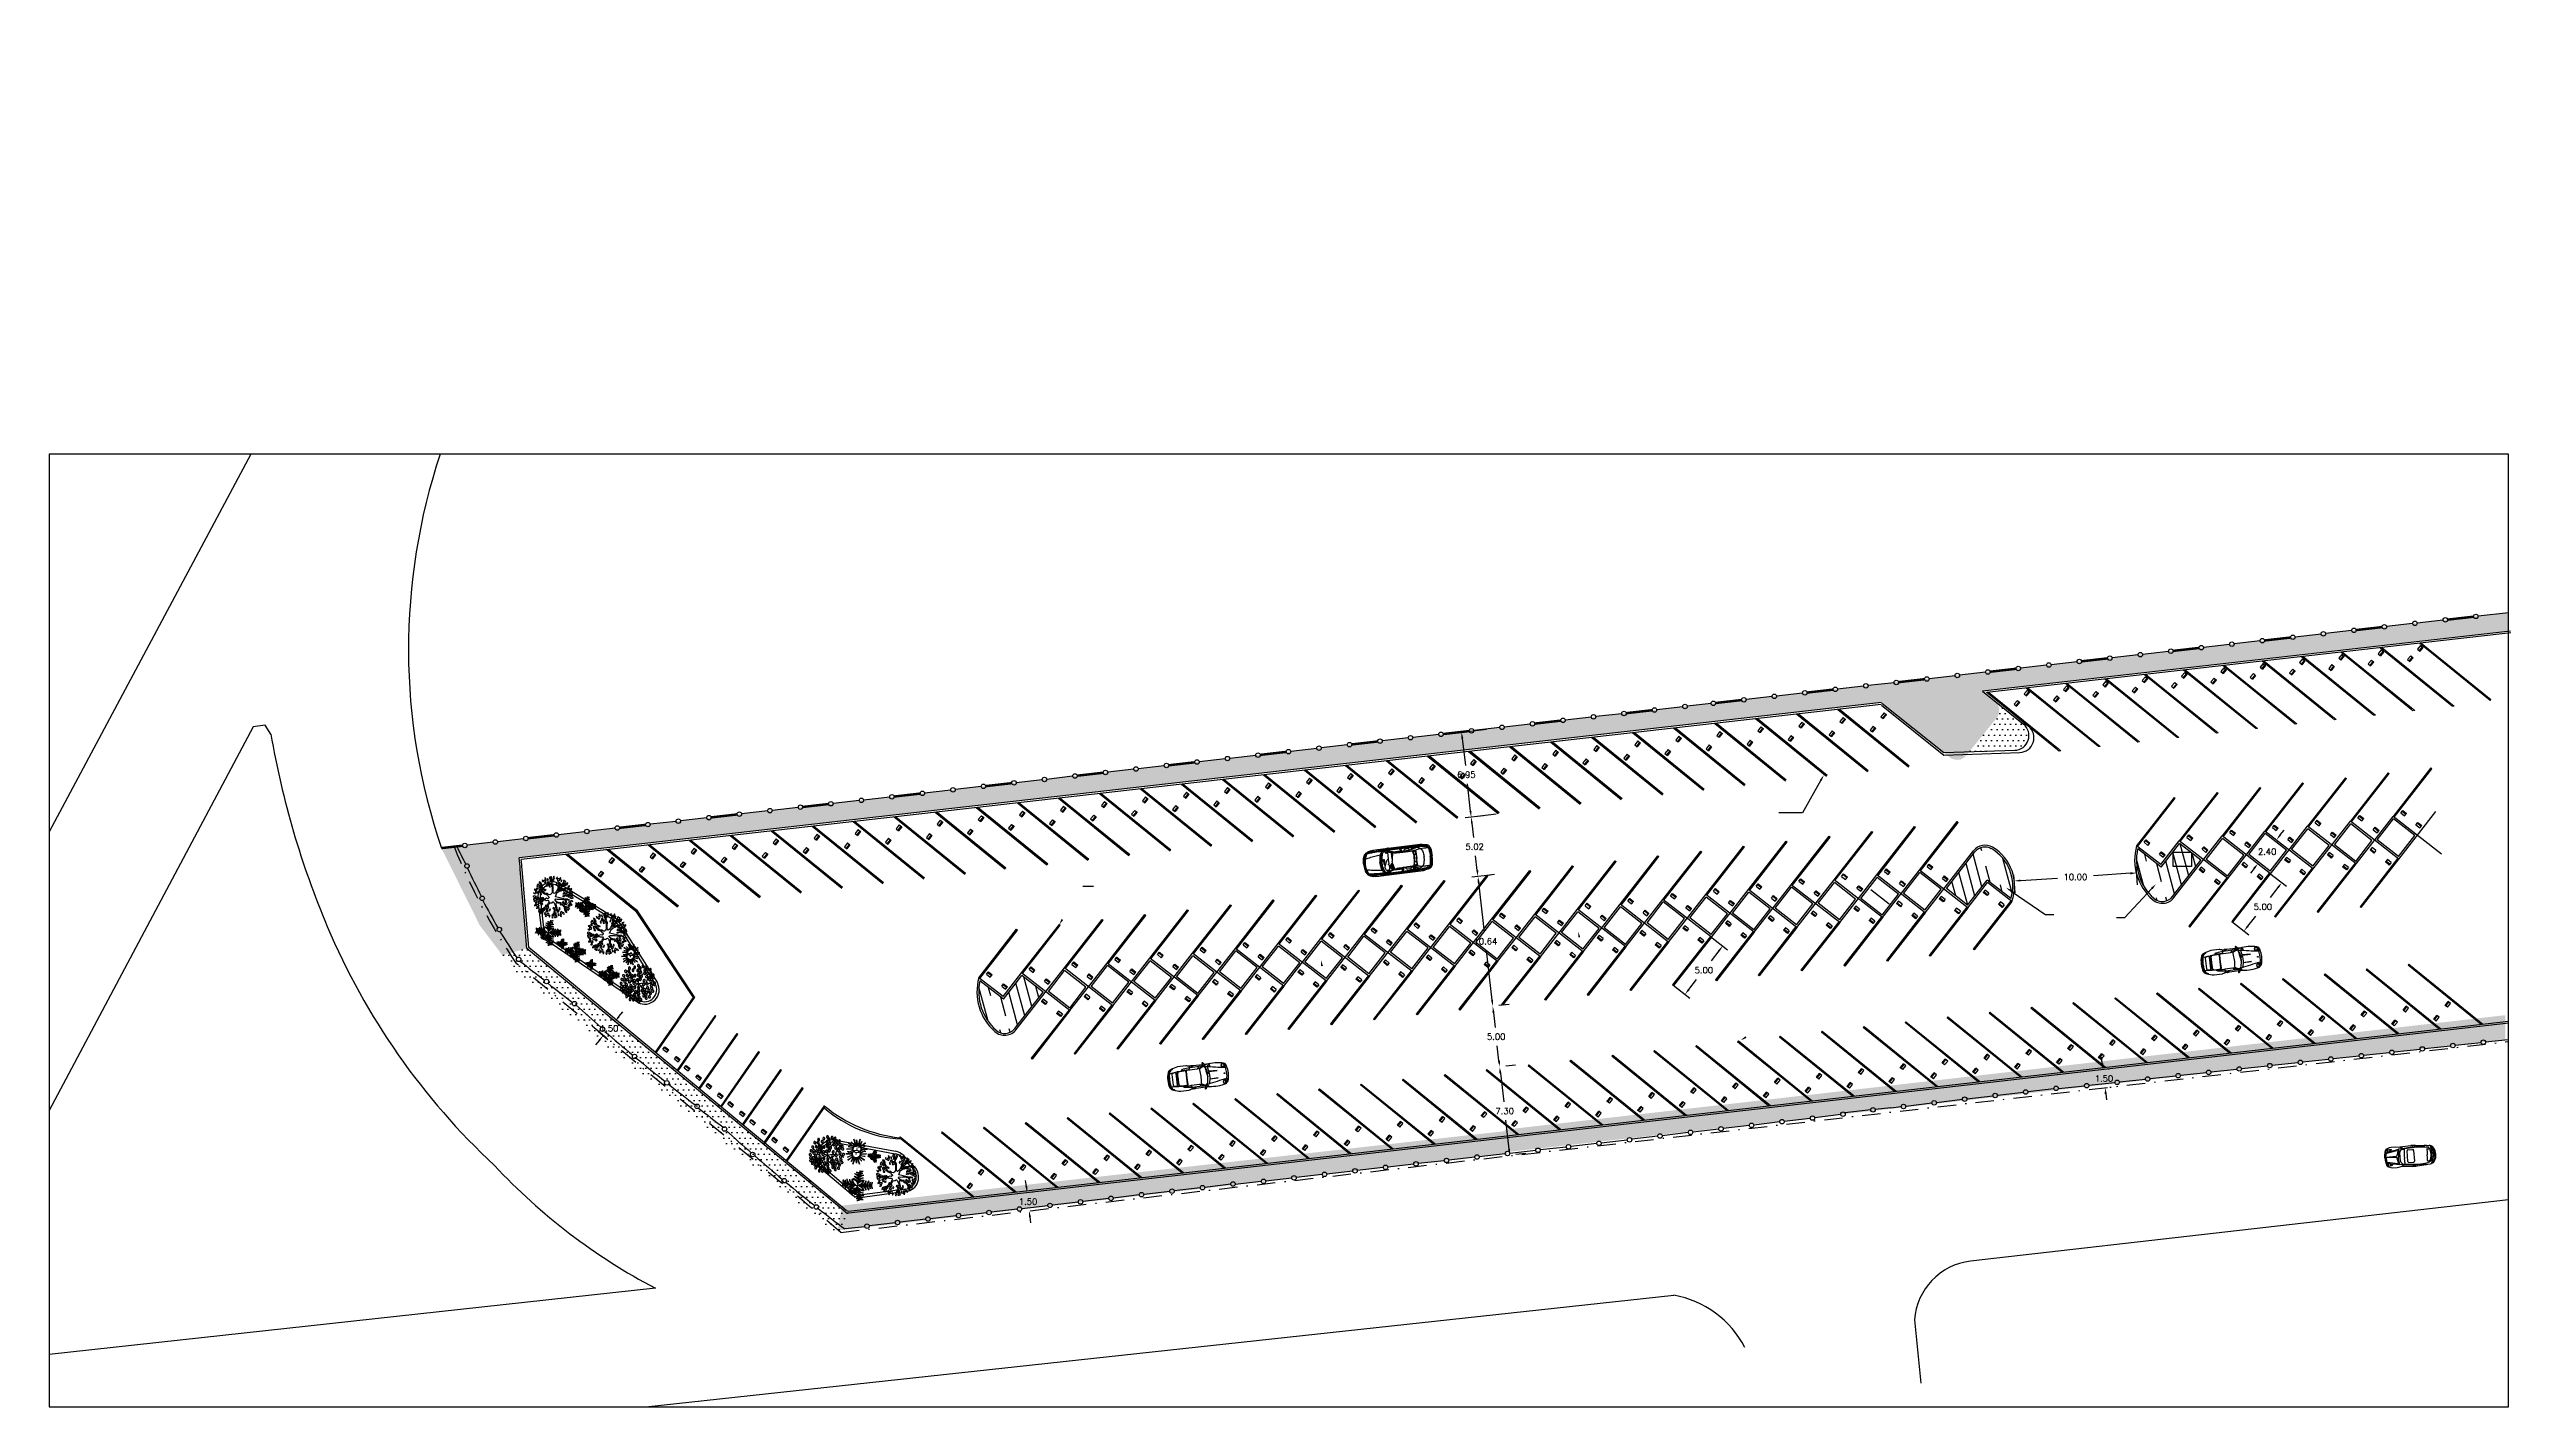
# Model space of a CAD drawing. Extents: x 506 to 706, y 928 to 1038.
import ezdxf

# ---------------------------------------------------------------- set-up
doc = ezdxf.new("R2010")
doc.units = 0
doc.header["$LTSCALE"] = 3
doc.header["$MEASUREMENT"] = 0
doc.header["$PDMODE"] = 34
doc.header["$PDSIZE"] = 0.8
doc.linetypes.add('DASHDOT', pattern=[1, 0.5, -0.25, 0, -0.25])
doc.layers.get('0').update_dxf_attribs({"color": 3, "linetype": 'CONTINUOUS'})
doc.layers.get('Defpoints').update_dxf_attribs({"linetype": 'CONTINUOUS'})
for name, color, linetype in [('AUTOS', 2, 'CONTINUOUS'), ('BARDA-REJA', 160, 'CONTINUOUS'), ('CAJON', 37, 'CONTINUOUS'), ('GUAR', 2, 'CONTINUOUS'), ('HAYCH', 30, 'CONTINUOUS'), ('LIN-ESCALERA', 41, 'CONTINUOUS'), ('P', 7, 'CONTINUOUS'), ('PLACA-POLIU', 5, 'DASHDOT'), ('SIMBOLOS-ALUMBRADO', 62, 'CONTINUOUS'), ('TEX-ALUMBRADO', 2, 'CONTINUOUS'), ('TEXT', 2, 'CONTINUOUS'), ('TOPE', 200, 'CONTINUOUS')]:
    doc.layers.add(name, color=color, linetype=linetype)
doc.layers.add('ED_GEN', color=7, linetype='CONTINUOUS', lineweight=13)
doc.styles.add('LETRAS2', font='ROMANS.SHX')
doc.dimstyles.new('COT', dxfattribs={"dimtxt": 0.5, "dimasz": 0.5, "dimexe": 0.5, "dimexo": 5, "dimgap": 0.5, "dimtad": 0, "dimtih": 1, "dimtoh": 1, "dimzin": 1, "dimdsep": 46, "dimtxsty": 'LETRAS2', "dimcen": 0.5, "dimclrd": 8, "dimclre": 8, "dimclrt": 2, "dimadec": 0, "dimazin": 0, "dimtfac": 1, "dimtix": 1, "dimtofl": 0, "dimtmove": 0, "dimatfit": 0, "dimfxl": 1, "dimtolj": 1, "dimtzin": 0, "dimarcsym": 0})
pattern_1 = [(40, (1257.5976, 614.95262), (-0.060261338, 0.071816667), [])]
pattern_2 = [(130, (1271.9695, 616.589), (-0.071816667, -0.060261338), [])]
pattern_3 = [(310, (1271.9695, 616.589), (0.071816667, 0.060261338), [])]
pattern_4 = [(40, (1271.9695, 616.589), (-0.060261338, 0.071816667), [])]
pattern_5 = [(105, (1271.9695, 616.589), (-0.7244444, -0.1941143), [])]
pattern_6 = [(40, (1227.52297, 611.53381), (-0.060261338, 0.071816667), [])]
pattern_7 = [(0, (1271.9695, 616.589), (0.21875, 0.4375), [0, -0.4375])]

msp = doc.modelspace()

# ---------------------------------------------------------------- texts
at = {"layer": 'TEXT', "color": 2, "insert": (529.071, 1038.172), "char_height": 0.18, "attachment_point": 6, "style": 'LETRAS2'}
msp.add_mtext('\\A1;', dxfattribs=at)

# ---------------------------------------------------------------- blocks, each defined once
blk = doc.blocks.new('AD24C')
for p, q in [((1.9, 3), (2.3, 9.3)), ((2.3, 9.3), (3.6, 16)), ((3.6, 16), (5.5, 24.2)), ((5.5, 24.2), (7.5, 27.7)), ((7.1, 23), (7.5, 28.7)), ((9.3, 22.5), (7.1, 23)), ((9, 19.6), (8.9, 17.6)), ((10.7, 30.3), (10.4, 29)), ((16, 23.5), (15.6, 25)), ((15.7, 26.1), (16.2, 27.5)), ((23.2, 25.4), (16, 23.5)), ((16.2, 27.5), (23.2, 26)), ((58.4, 27.3), (46.3, 25.3)), ((48.6, 6.1), (49.5, 15.5)), ((50.4, 32.4), (86.7, 34.3)), ((51.2, 19.1), (56.9, 24.9)), ((57.7, 25.2), (63.1, 24.8)), ((58.1, 27.2), (89.9, 30.6)), ((58.8, 27.6), (66.1, 26)), ((64, 23.7), (63.1, 7.4)), ((66.1, 26), (97, 28)), ((73.2, -16.9), (73.2, 17.8)), ((76.1, 20.8), (91.8, 21.3)), ((94.9, 18.3), (94.9, -17.4)), ((99.2, 30.6), (133.4, 26.5)), ((102.5, 34.1), (132.2, 31.7)), ((104.6, 28), (132.9, 26.8)), ((112.3, 28.9), (123.1, 30.5)), ((132.9, 26.8), (138.2, 25.4)), ((137.3, 31.2), (147, 30.7)), ((137.6, 19.1), (138.1, 9)), ((138.1, 9), (138.1, 0.6)), ((138.1, -7.9), (138.1, 0.5)), ((138.7, 20.1), (144.3, 19.5)), ((145.8, 21.9), (149.4, 19.4)), ((147.8, 16.4), (150.2, 6)), ((153.9, 27.9), (151.1, 28.1)), ((151.2, 17.6), (153.1, 17.2)), ((151.3, 20.6), (154, 21)), ((151.9, 15.7), (154, 5.4)), ((152.3, 28.3), (153.5, 27.8)), ((153.1, 17.2), (156.8, 14.9)), ((153.6, 21), (155.8, 15.6)), ((154.4, 21.5), (154.4, 27.4)), ((154.5, 27.4), (155.7, 26.9)), ((156.8, 14.9), (158.9, 2.5)), ((158.2, 6.7), (160.8, 5.6)), ((160.8, 5.6), (161.8, 3.1)), ((161.8, 3.1), (161.9, 0.6)), ((161.8, -2), (161.9, 0.5)), ((1.9, -2.2), (2.3, -8.5)), ((2.3, -8.5), (3.7, -15.2)), ((3.7, -15.2), (5.5, -23.4)), ((5.5, -23.4), (7.6, -26.9)), ((9.3, -21.7), (7.1, -22.2)), ((7.1, -22.2), (7.6, -27.9)), ((9.1, -18.8), (8.9, -16.8)), ((10.8, -29.4), (10.5, -28.2)), ((16, -22.7), (15.7, -24.2)), ((15.7, -25.3), (16.2, -26.7)), ((23.2, -24.6), (16, -22.7)), ((16.2, -26.7), (23.2, -25.2)), ((58.4, -26.4), (46.3, -24.4)), ((48.6, -5.2), (49.5, -14.6)), ((50.4, -31.6), (86.7, -33.3)), ((51.2, -18.3), (57, -24)), ((57.8, -24.3), (63.2, -23.9)), ((58.1, -26.3), (89.9, -29.6)), ((58.9, -26.7), (66.1, -25.1)), ((64.1, -22.8), (63.1, -6.5)), ((66.1, -25.1), (97, -27)), ((76.1, -19.9), (91.8, -20.4)), ((99.2, -29.6), (133.4, -25.5)), ((102.5, -33.1), (132.2, -30.6)), ((104.6, -27.1), (133, -25.8)), ((112.3, -27.9), (123.2, -29.5)), ((133, -25.8), (138.3, -24.4)), ((137.4, -30.1), (147, -29.6)), ((137.6, -18), (138.1, -7.9)), ((138.7, -19.1), (144.4, -18.4)), ((145.9, -20.8), (149.5, -18.3)), ((147.8, -15.4), (150.2, -4.9)), ((154, -26.8), (151.1, -27)), ((151.2, -16.5), (153.1, -16.1)), ((151.3, -19.5), (154, -20)), ((151.9, -14.6), (154, -4.3)), ((152.3, -27.3), (153.6, -26.7)), ((153.1, -16.1), (156.8, -13.8)), ((153.6, -19.9), (155.8, -14.5)), ((154.4, -20.4), (154.4, -26.3)), ((154.6, -26.3), (155.8, -25.8)), ((156.8, -13.8), (158.9, -1.4)), ((158.2, -5.6), (160.8, -4.5)), ((160.8, -4.5), (161.8, -2))]:
    blk.add_line(p, q)
for points in [[(0, 0.8), (0.2, 7.6), (2.5, 20.2), (3.6, 24.5), (5.7, 28.5), (16.9, 33.2), (23, 34.1), (37.8, 34.1), (50.2, 32.2), (58.4, 28.7)], [(0, 0), (0.2, -6.8), (2.5, -19.4), (3.7, -23.7), (5.7, -27.7), (16.9, -32.4), (23.1, -33.2), (37.9, -33.2), (50.2, -31.3), (58.4, -27.8)], [(3.3, 0.6), (4.4, 11.4), (6.5, 15.7), (11, 18.6), (18, 20.9), (35.5, 23.4), (46.3, 25.3), (44.8, 15.9), (44, 6.2), (43.7, 0.4)], [(3.3, 0.2), (4.4, -10.5), (6.5, -14.9), (11.1, -17.8), (18, -20.1), (35.5, -22.5), (46.3, -24.4), (44.8, -15.1), (44, -5.3), (43.7, 0.4)], [(6.6, 14.9), (40.6, 21.6), (42.4, 20.9), (42.8, 19.5), (39.1, 4.4), (36.4, 2.2), (4.3, 1)], [(6.6, -14.1), (40.6, -20.7), (42.5, -20), (42.8, -18.6), (39.1, -3.5), (36.4, -1.3), (4.3, -0.2)]]:
    blk.add_lwpolyline(points)
for centre, radius, start, end in [((49.9, 0.4), 48, 176.89416, 183.21881), ((68.9, 15.5), 60, 166.91658, 176.08111), ((17.6, 25.4), 2, 159.97873, 192.53841), ((23.1, 25.7), 0.3, 284.96001, 78.11246), ((108.4, 0.5), 60, 174.62136, 185.49162), ((55.5, 14.9), 6, 135.30465, 174.62136), ((57.6, 24.2), 1, 85.71507, 135.30465), ((182.9, 0.6), 120, 176.72561, 183.38736), ((63, 23.8), 1, 356.72561, 85.71507), ((76.2, 17.8), 3, 91.82012, 179.9989), ((92.8, -85.5), 120, 85.39524, 92.94517), ((94.5, 23.9), 8.12, 54.64918, 124.77695), ((91.9, 18.3), 3, 359.92446, 91.82012), ((101.5, -43.9), 72, 87.54913, 93.62371), ((133.6, -40.7), 72, 86.99981, 98.3676), ((138.6, 19.2), 1, 83.37601, 183.11504), ((132.1, 2.2), 24, 55.07004, 75.25506), ((143.9, 15.5), 4, 13.12265, 83.37601), ((146.4, 19.5), 11.2, 57.32995, 87.18237), ((146, 14.5), 6, 11.76937, 55.07004), ((126.8, 0.5), 24, 346.99033, 13.12265), ((165, 24.6), 14.3, 166.09608, 196.35351), ((153.9, 27.4), 0.5, 360, 86.33043), ((153.9, 21.5), 0.5, 279.60772, 360), ((130.5, 0.5), 24, 348.3436, 11.76937), ((130.7, 2.7), 33.4, 356.24509, 44.51945), ((130.7, -1.7), 33.4, 315.59352, 3.86789), ((153.4, 21.4), 6, 46.38363, 67.20138), ((145.7, 13.3), 17.1, 30.45768, 46.38363), ((147, 0.5), 12, 350.72464, 9.38834), ((126.1, 1.8), 39.8, 358.06945, 30.45768), ((126.2, -0.8), 39.8, 329.65529, 2.04353), ((68.9, -14.5), 60, 184.03187, 193.1964), ((17.6, -24.6), 2, 167.57457, 200.13424), ((23.2, -24.9), 0.3, 282.00051, 75.15297), ((55.5, -14), 6, 185.49162, 224.80833), ((57.7, -23.3), 1, 224.80833, 274.3979), ((63.1, -22.9), 1, 274.3979, 3.38736), ((76.2, -16.9), 3, 180.11408, 268.29286), ((92.7, 86.5), 120, 267.1678, 274.71773), ((94.5, -23), 8.12, 235.33603, 305.46379), ((91.9, -17.4), 3, 268.29286, 0.18852), ((101.4, 44.9), 72, 266.48926, 272.56385), ((133.5, 41.8), 72, 261.74537, 273.11317), ((138.6, -18.1), 1, 176.99794, 276.73697), ((132.1, -1.2), 24, 284.85791, 305.04293), ((143.9, -14.4), 4, 276.73697, 346.99033), ((146.4, -18.4), 11.2, 272.9306, 302.78303), ((146, -13.4), 6, 305.04293, 348.3436), ((165, -23.5), 14.3, 163.75946, 194.01689), ((153.9, -20.4), 0.5, 0.11298, 80.50526), ((153.9, -26.3), 0.5, 273.78255, 0.11298), ((153.4, -20.3), 6, 292.9116, 313.72935), ((145.7, -12.2), 17.1, 313.72935, 329.65529)]:
    blk.add_arc(centre, radius, start, end)
blk = doc.blocks.new('TOPE')
at = {"layer": 'TOPE'}
for p, q in [((-0.31, 0.25), (-0.15, 0.45)), ((-0.31, 0.25), (0, 0)), ((-0.2, 0.39), (0.11, 0.14)), ((-0.18, 0.41), (0.13, 0.16)), ((-0.17, 0.43), (0.14, 0.17)), ((-0.15, 0.45), (0.16, 0.19)), ((0, 0), (0.16, 0.19))]:
    blk.add_line(p, q, dxfattribs=at)
blk = doc.blocks.new('*D131')
at = {"color": 8, "linetype": 'ByBlock'}
for p, q in [((665.97, 969.48), (665.87, 970.96)), ((666.4, 970.49), (669.42, 970.69)), ((675.37, 971.08), (672.35, 970.88)), ((675.93, 970.14), (675.83, 971.61))]:
    blk.add_line(p, q, dxfattribs=at)
for points in [[(666.4, 970.57), (666.41, 970.41), (665.9, 970.46)], [(675.36, 971.16), (675.37, 970.99), (675.87, 971.11)]]:
    blk.add_solid(points, dxfattribs=at)
at = {"layer": 'Defpoints', "color": 0, "linetype": 'ByBlock'}
for p in [(665.9, 970.46), (666.29, 964.5), (676.26, 965.15)]:
    blk.add_point(p, dxfattribs=at)
at = {"color": 2, "linetype": 'ByBlock', "insert": (670.88, 970.78), "char_height": 0.5, "attachment_point": 5, "style": 'LETRAS2'}
blk.add_mtext('\\A1;10.00', dxfattribs=at)
blk = doc.blocks.new('*D132')
at = {"color": 8, "linetype": 'ByBlock'}
for p, q in [((585.46, 945.59), (585.4, 946.08)), ((585.83, 945.13), (586.01, 945.15)), ((585.74, 943.1), (585.8, 942.61)), ((586, 943.64), (586.18, 943.66))]:
    blk.add_line(p, q, dxfattribs=at)
for points in [[(585.54, 945.6), (585.38, 945.58), (585.52, 945.09)], [(585.83, 943.11), (585.66, 943.09), (585.69, 943.6)]]:
    blk.add_solid(points, dxfattribs=at)
at = {"layer": 'Defpoints', "color": 0, "linetype": 'ByBlock'}
for p in [(580.86, 944.56), (585.52, 945.09), (581.03, 943.07)]:
    blk.add_point(p, dxfattribs=at)
at = {"color": 2, "linetype": 'ByBlock', "insert": (585.6, 944.35), "char_height": 0.5, "attachment_point": 5, "style": 'LETRAS2'}
blk.add_mtext('\\A1;1.50', dxfattribs=at)
blk = doc.blocks.new('*D133')
at = {"color": 8, "linetype": 'ByBlock'}
for p, q in [((673.07, 955.61), (673.02, 956.11)), ((673.52, 955.16), (673.63, 955.17)), ((673.36, 953.13), (673.41, 952.63)), ((673.69, 953.67), (673.8, 953.68))]:
    blk.add_line(p, q, dxfattribs=at)
for points in [[(673.16, 955.62), (672.99, 955.61), (673.13, 955.12)], [(673.44, 953.14), (673.27, 953.12), (673.3, 953.63)]]:
    blk.add_solid(points, dxfattribs=at)
at = {"layer": 'Defpoints', "color": 0, "linetype": 'ByBlock'}
for p in [(668.55, 954.59), (673.13, 955.12), (668.72, 953.1)]:
    blk.add_point(p, dxfattribs=at)
at = {"color": 2, "linetype": 'ByBlock', "insert": (673.21, 954.37), "char_height": 0.5, "attachment_point": 5, "style": 'LETRAS2'}
blk.add_mtext('\\A1;1.50', dxfattribs=at)
blk = doc.blocks.new('*D134')
at = {"color": 8, "linetype": 'ByBlock'}
for p, q in [((550.6, 958.22), (551.39, 957.56)), ((551.55, 959.37), (552.35, 958.71)), ((552.28, 959.42), (552.6, 959.8)), ((550.69, 957.49), (550.37, 957.11))]:
    blk.add_line(p, q, dxfattribs=at)
for points in [[(552.22, 959.47), (552.35, 959.36), (551.97, 959.03)], [(550.63, 957.54), (550.75, 957.44), (551.01, 957.88)]]:
    blk.add_solid(points, dxfattribs=at)
at = {"layer": 'Defpoints', "color": 0, "linetype": 'ByBlock'}
for p in [(547.7, 962.56), (546.75, 961.41), (551.97, 959.03)]:
    blk.add_point(p, dxfattribs=at)
at = {"color": 2, "linetype": 'ByBlock', "insert": (551.49, 958.45), "char_height": 0.5, "attachment_point": 5, "style": 'LETRAS2'}
blk.add_mtext('\\A1;1.50', dxfattribs=at)
blk = doc.blocks.new('*D135')
at = {"color": 8, "linetype": 'ByBlock'}
for p, q in [((622.69, 975.77), (621.19, 975.6)), ((621.74, 975.16), (621.87, 973.99)), ((622.18, 971.32), (622.04, 972.49)), ((623.24, 970.93), (621.74, 970.76))]:
    blk.add_line(p, q, dxfattribs=at)
for points in [[(621.82, 975.17), (621.66, 975.15), (621.68, 975.66)], [(622.26, 971.33), (622.09, 971.31), (622.23, 970.82)]]:
    blk.add_solid(points, dxfattribs=at)
at = {"layer": 'Defpoints', "color": 0, "linetype": 'ByBlock'}
for p in [(627.66, 976.34), (621.68, 975.66), (628.21, 971.5)]:
    blk.add_point(p, dxfattribs=at)
at = {"color": 2, "linetype": 'ByBlock', "insert": (621.96, 973.24), "char_height": 0.5, "attachment_point": 5, "style": 'LETRAS2'}
blk.add_mtext('\\A1;5.02', dxfattribs=at)
blk = doc.blocks.new('*D136')
at = {"color": 8, "linetype": 'ByBlock'}
for p, q in [((622.29, 970.32), (622.75, 966.29)), ((623.57, 970.97), (622.73, 970.88)), ((623.38, 960.75), (622.92, 964.79)), ((624.78, 960.4), (623.93, 960.31))]:
    blk.add_line(p, q, dxfattribs=at)
for points in [[(622.37, 970.33), (622.21, 970.31), (622.23, 970.82)], [(623.46, 960.76), (623.3, 960.74), (623.44, 960.25)]]:
    blk.add_solid(points, dxfattribs=at)
at = {"layer": 'Defpoints', "color": 0, "linetype": 'ByBlock'}
for p in [(618.61, 970.41), (623.44, 960.25), (619.81, 959.84)]:
    blk.add_point(p, dxfattribs=at)
at = {"color": 2, "linetype": 'ByBlock', "insert": (622.84, 965.54), "char_height": 0.5, "attachment_point": 5, "style": 'LETRAS2'}
blk.add_mtext('\\A1;10.64', dxfattribs=at)
blk = doc.blocks.new('*D137')
at = {"color": 8, "linetype": 'ByBlock'}
for p, q in [((624.47, 960.37), (623.93, 960.31)), ((623.49, 959.75), (623.63, 958.53)), ((623.94, 955.81), (623.8, 957.03)), ((625.03, 955.43), (624.5, 955.37))]:
    blk.add_line(p, q, dxfattribs=at)
for points in [[(623.58, 959.76), (623.41, 959.74), (623.44, 960.25)], [(624.03, 955.82), (623.86, 955.8), (624, 955.31)]]:
    blk.add_solid(points, dxfattribs=at)
at = {"layer": 'Defpoints', "color": 0, "linetype": 'ByBlock'}
for p in [(619.5, 959.8), (620.06, 954.86), (624, 955.31)]:
    blk.add_point(p, dxfattribs=at)
at = {"color": 2, "linetype": 'ByBlock', "insert": (623.72, 957.78), "char_height": 0.5, "attachment_point": 5, "style": 'LETRAS2'}
blk.add_mtext('\\A1;5.00', dxfattribs=at)
blk = doc.blocks.new('*D138')
at = {"color": 8, "linetype": 'ByBlock'}
for p, q in [((624.06, 954.81), (624.33, 952.47)), ((625.29, 955.46), (624.5, 955.37)), ((624.77, 948.62), (624.5, 950.97)), ((626.12, 948.27), (625.32, 948.18))]:
    blk.add_line(p, q, dxfattribs=at)
for points in [[(624.14, 954.82), (623.97, 954.8), (624, 955.31)], [(624.85, 948.63), (624.68, 948.61), (624.82, 948.12)]]:
    blk.add_solid(points, dxfattribs=at)
at = {"layer": 'Defpoints', "color": 0, "linetype": 'ByBlock'}
for p in [(620.33, 954.89), (624.82, 948.12), (621.15, 947.7)]:
    blk.add_point(p, dxfattribs=at)
at = {"color": 2, "linetype": 'ByBlock', "insert": (624.41, 951.72), "char_height": 0.5, "attachment_point": 5, "style": 'LETRAS2'}
blk.add_mtext('\\A1;7.30', dxfattribs=at)
blk = doc.blocks.new('*D139')
at = {"color": 8, "linetype": 'ByBlock'}
for p, q in [((622.92, 982.79), (621.39, 982.61)), ((620.95, 982.06), (621.21, 979.86)), ((621.63, 976.15), (621.38, 978.36)), ((623.71, 975.89), (622.18, 975.71))]:
    blk.add_line(p, q, dxfattribs=at)
for points in [[(621.04, 982.07), (620.87, 982.05), (620.9, 982.56)], [(621.71, 976.16), (621.54, 976.14), (621.68, 975.66)]]:
    blk.add_solid(points, dxfattribs=at)
at = {"layer": 'Defpoints', "color": 0, "linetype": 'ByBlock'}
for p in [(617.96, 982.22), (620.9, 982.56), (618.74, 975.32)]:
    blk.add_point(p, dxfattribs=at)
at = {"color": 2, "linetype": 'ByBlock', "insert": (621.29, 979.11), "char_height": 0.5, "attachment_point": 5, "style": 'LETRAS2'}
blk.add_mtext('\\A1;6.95', dxfattribs=at)
blk = doc.blocks.new('*D140')
at = {"color": 8, "linetype": 'ByBlock'}
for p, q in [((641.16, 965.94), (642.56, 964.85)), ((641.86, 964.77), (641.21, 963.94)), ((639.4, 961.61), (640.04, 962.44)), ((638.09, 962), (639.48, 960.91))]:
    blk.add_line(p, q, dxfattribs=at)
for points in [[(641.79, 964.82), (641.92, 964.71), (642.16, 965.16)], [(639.33, 961.66), (639.46, 961.56), (639.09, 961.22)]]:
    blk.add_solid(points, dxfattribs=at)
at = {"layer": 'Defpoints', "color": 0, "linetype": 'ByBlock'}
for p in [(637.22, 969.02), (634.15, 965.07), (642.16, 965.16)]:
    blk.add_point(p, dxfattribs=at)
at = {"color": 2, "linetype": 'ByBlock', "insert": (640.63, 963.19), "char_height": 0.5, "attachment_point": 5, "style": 'LETRAS2'}
blk.add_mtext('\\A1;5.00', dxfattribs=at)
blk = doc.blocks.new('*D141')
at = {"color": 8, "linetype": 'ByBlock'}
for p, q in [((686.69, 971.1), (688.08, 970.02)), ((687.38, 969.93), (686.74, 969.1)), ((683.61, 967.16), (685.01, 966.08)), ((684.92, 966.78), (685.57, 967.6))]:
    blk.add_line(p, q, dxfattribs=at)
for points in [[(687.32, 969.98), (687.45, 969.88), (687.69, 970.32)], [(684.86, 966.83), (684.99, 966.73), (684.61, 966.38)]]:
    blk.add_solid(points, dxfattribs=at)
at = {"layer": 'Defpoints', "color": 0, "linetype": 'ByBlock'}
for p in [(682.75, 974.18), (679.67, 970.24), (687.69, 970.32)]:
    blk.add_point(p, dxfattribs=at)
at = {"color": 2, "linetype": 'ByBlock', "insert": (686.15, 968.35), "char_height": 0.5, "attachment_point": 5, "style": 'LETRAS2'}
blk.add_mtext('\\A1;5.00', dxfattribs=at)
blk = doc.blocks.new('*D142')
at = {"color": 8, "linetype": 'ByBlock'}
for p, q in [((686.7, 974.25), (686.86, 974.12)), ((687.57, 974.2), (687.87, 974.6)), ((685.19, 972.31), (685.35, 972.18)), ((685.44, 971.48), (685.13, 971.08))]:
    blk.add_line(p, q, dxfattribs=at)
for points in [[(687.5, 974.25), (687.63, 974.15), (687.26, 973.81)], [(685.37, 971.53), (685.51, 971.43), (685.75, 971.87)]]:
    blk.add_solid(points, dxfattribs=at)
at = {"layer": 'Defpoints', "color": 0, "linetype": 'ByBlock'}
for p in [(685.75, 971.87), (690.64, 971.17), (689.13, 969.23)]:
    blk.add_point(p, dxfattribs=at)
at = {"color": 2, "linetype": 'ByBlock', "insert": (686.5, 972.84), "char_height": 0.5, "attachment_point": 5, "style": 'LETRAS2'}
blk.add_mtext('\\A1;2.40', dxfattribs=at)
blk = doc.blocks.new('RB15')
for points in [[(-0.404, 0.007), (-0.459, -0.013), (-0.495, 0.004), (-0.448, 0.029), (-0.402, 0.004)], [(-0.437, 0.062), (-0.481, 0.057), (-0.479, 0.082), (-0.459, 0.084), (-0.475, 0.108), (-0.453, 0.122), (-0.408, 0.086), (-0.411, 0.066), (-0.442, 0.062)], [(-0.406, 0.19), (-0.45, 0.203), (-0.457, 0.228), (-0.426, 0.219), (-0.413, 0.188)], [(-0.362, 0.274), (-0.411, 0.288), (-0.386, 0.29), (-0.357, 0.274)], [(-0.351, 0.206), (-0.404, 0.197), (-0.402, 0.23), (-0.373, 0.259), (-0.342, 0.219), (-0.36, 0.206)], [(-0.293, 0.301), (-0.346, 0.326), (-0.359, 0.364), (-0.309, 0.348), (-0.293, 0.298)], [(-0.327, 0.097), (-0.302, 0.086), (-0.289, 0.1), (-0.304, 0.111), (-0.333, 0.095)], [(-0.277, 0.364), (-0.312, 0.392), (-0.293, 0.408), (-0.277, 0.395), (-0.271, 0.423), (-0.246, 0.417), (-0.24, 0.361), (-0.255, 0.348), (-0.28, 0.367)], [(-0.254, 0.055), (-0.304, 0.066), (-0.302, 0.042), (-0.276, 0.042), (-0.267, 0.024), (-0.24, 0.029), (-0.238, 0.049), (-0.258, 0.055)], [(-0.251, 0.168), (-0.282, 0.173), (-0.291, 0.19), (-0.269, 0.195), (-0.245, 0.179), (-0.254, 0.166)], [(-0.236, 0.091), (-0.276, 0.1), (-0.28, 0.122), (-0.256, 0.124), (-0.238, 0.111), (-0.243, 0.097), (-0.238, 0.088)], [(-0.233, -0.133), (-0.186, -0.099), (-0.155, -0.077), (-0.13, -0.061), (-0.127, -0.033), (-0.127, -0.008), (-0.108, 0.014), (-0.105, 0.023), (-0.13, 0.048), (-0.171, 0.064), (-0.208, 0.076), (-0.236, 0.079), (-0.258, 0.079)], [(-0.143, 0.214), (-0.14, 0.136), (-0.127, 0.092), (-0.158, 0.089), (-0.196, 0.095), (-0.233, 0.101), (-0.24, 0.095)], [(-0.152, 0.23), (-0.18, 0.273), (-0.196, 0.255), (-0.177, 0.236), (-0.183, 0.217), (-0.162, 0.201), (-0.146, 0.214), (-0.155, 0.233)], [(-0.165, 0.433), (-0.187, 0.473), (-0.174, 0.495), (-0.158, 0.467), (-0.171, 0.436)], [(-0.174, 0.311), (-0.165, 0.286), (-0.146, 0.286), (-0.149, 0.305), (-0.18, 0.314)], [(-0.115, 0.405), (-0.158, 0.436), (-0.133, 0.458), (-0.093, 0.458), (-0.099, 0.408), (-0.121, 0.411)], [(-0.115, 0.242), (-0.137, 0.276), (-0.124, 0.295), (-0.105, 0.28), (-0.102, 0.258), (-0.115, 0.251), (-0.118, 0.242)], [(-0.127, 0.22), (-0.118, 0.151), (-0.111, 0.117), (-0.086, 0.083), (-0.068, 0.067), (-0.055, 0.067), (-0.036, 0.089), (-0.043, 0.117), (-0.039, 0.167), (-0.039, 0.217), (-0.046, 0.258), (-0.049, 0.33), (-0.055, 0.386), (-0.055, 0.43), (-0.046, 0.38)], [(-0.074, 0.461), (-0.099, 0.505), (-0.08, 0.489), (-0.071, 0.458)], [(-0.071, 0.308), (-0.09, 0.333), (-0.083, 0.352), (-0.065, 0.339), (-0.058, 0.311), (-0.074, 0.308)], [(-0.043, 0.386), (-0.033, 0.289), (-0.002, 0.151), (0.014, 0.079), (0.108, 0.114), (0.148, 0.167), (0.158, 0.22), (0.192, 0.286), (0.214, 0.377), (0.23, 0.386), (0.205, 0.28), (0.201, 0.248), (0.173, 0.223), (0.176, 0.198), (0.158, 0.13), (0.226, 0.164), (0.273, 0.186), (0.27, 0.17), (0.198, 0.13), (0.148, 0.101), (0.114, 0.076), (0.092, 0.042), (0.12, 0.02), (0.192, 0.017), (0.273, 0.023), (0.295, 0.011)], [(-0.006, 0.432), (-0.026, 0.487), (-0.008, 0.522), (0.016, 0.476), (-0.008, 0.429)], [(0.043, 0.281), (0.054, 0.332), (0.029, 0.33), (0.029, 0.303), (0.012, 0.294), (0.016, 0.268), (0.036, 0.266), (0.043, 0.285)], [(0.049, 0.465), (0.045, 0.509), (0.069, 0.507), (0.071, 0.487), (0.096, 0.502), (0.109, 0.48), (0.074, 0.436), (0.054, 0.438), (0.049, 0.469)], [(0.085, 0.354), (0.074, 0.33), (0.087, 0.316), (0.098, 0.332), (0.083, 0.361)], [(0.078, 0.263), (0.087, 0.303), (0.109, 0.308), (0.111, 0.283), (0.098, 0.266), (0.085, 0.27), (0.076, 0.266)], [(0.156, 0.279), (0.16, 0.31), (0.178, 0.319), (0.182, 0.296), (0.167, 0.272), (0.153, 0.281)], [(0.178, 0.434), (0.191, 0.478), (0.215, 0.485), (0.206, 0.454), (0.175, 0.44)], [(0.193, 0.378), (0.184, 0.431), (0.218, 0.429), (0.246, 0.4), (0.206, 0.369), (0.193, 0.387)], [(0.217, 0.18), (0.261, 0.208), (0.242, 0.223), (0.223, 0.205), (0.205, 0.211), (0.189, 0.189), (0.201, 0.173), (0.22, 0.183)], [(0.23, 0.142), (0.264, 0.164), (0.283, 0.151), (0.267, 0.133), (0.245, 0.13), (0.239, 0.142), (0.23, 0.145)], [(0.269, -0.015), (0.319, -0.026), (0.317, -0.002), (0.291, -0.002), (0.282, 0.016), (0.255, 0.011), (0.253, -0.009), (0.273, -0.015)], [(0.262, 0.389), (0.275, 0.438), (0.277, 0.414), (0.262, 0.385)], [(0.298, 0.202), (0.273, 0.192), (0.273, 0.173), (0.292, 0.176), (0.301, 0.208)], [(0.289, 0.32), (0.314, 0.374), (0.352, 0.386), (0.336, 0.336), (0.286, 0.32)], [(0.295, 0.098), (0.32, 0.117), (0.339, 0.111), (0.327, 0.092), (0.298, 0.086), (0.295, 0.101)], [(0.352, 0.305), (0.38, 0.339), (0.395, 0.32), (0.383, 0.305), (0.411, 0.299), (0.405, 0.274), (0.348, 0.267), (0.336, 0.283), (0.355, 0.308)], [(0.392, 0.142), (0.423, 0.186), (0.445, 0.161), (0.445, 0.12), (0.395, 0.126), (0.398, 0.148)], [(0.419, 0.033), (0.474, 0.053), (0.51, 0.036), (0.463, 0.011), (0.417, 0.036)], [(0.42, 0.192), (0.461, 0.214), (0.483, 0.202), (0.455, 0.186), (0.423, 0.198)], [(0.448, 0.101), (0.492, 0.126), (0.477, 0.108), (0.445, 0.098)], [(-0.434, -0.061), (-0.477, -0.086), (-0.462, -0.068), (-0.43, -0.058)], [(-0.405, -0.152), (-0.446, -0.174), (-0.468, -0.162), (-0.44, -0.146), (-0.409, -0.158)], [(-0.377, -0.102), (-0.409, -0.146), (-0.43, -0.121), (-0.43, -0.08), (-0.38, -0.086), (-0.383, -0.108)], [(-0.337, -0.265), (-0.365, -0.299), (-0.38, -0.281), (-0.368, -0.265), (-0.396, -0.259), (-0.39, -0.234), (-0.333, -0.227), (-0.321, -0.243), (-0.34, -0.268)], [(-0.274, -0.281), (-0.299, -0.334), (-0.337, -0.346), (-0.321, -0.296), (-0.271, -0.281)], [(-0.28, -0.058), (-0.305, -0.077), (-0.324, -0.071), (-0.312, -0.052), (-0.283, -0.046), (-0.28, -0.061)], [(-0.283, -0.162), (-0.258, -0.152), (-0.258, -0.133), (-0.277, -0.137), (-0.287, -0.168)], [(-0.215, -0.102), (-0.249, -0.124), (-0.268, -0.112), (-0.252, -0.093), (-0.23, -0.09), (-0.224, -0.102), (-0.215, -0.105)], [(-0.247, -0.349), (-0.26, -0.398), (-0.262, -0.374), (-0.247, -0.345)], [(-0.202, -0.14), (-0.246, -0.168), (-0.227, -0.183), (-0.208, -0.165), (-0.19, -0.171), (-0.174, -0.149), (-0.186, -0.133), (-0.205, -0.143)], [(-0.055, -0.29), (-0.055, -0.23), (-0.061, -0.199), (-0.061, -0.177), (-0.071, -0.152), (-0.068, -0.124), (-0.071, -0.096), (-0.096, -0.083), (-0.118, -0.09), (-0.136, -0.105), (-0.158, -0.112), (-0.171, -0.118), (-0.193, -0.13), (-0.218, -0.143), (-0.233, -0.152)], [(-0.178, -0.338), (-0.169, -0.391), (-0.203, -0.389), (-0.231, -0.36), (-0.192, -0.33), (-0.178, -0.347)], [(-0.163, -0.394), (-0.176, -0.438), (-0.2, -0.445), (-0.191, -0.414), (-0.161, -0.4)], [(-0.141, -0.239), (-0.145, -0.27), (-0.163, -0.279), (-0.167, -0.257), (-0.152, -0.232), (-0.138, -0.241)], [(-0.063, -0.223), (-0.072, -0.263), (-0.094, -0.268), (-0.096, -0.243), (-0.083, -0.226), (-0.07, -0.23), (-0.061, -0.226)], [(-0.034, -0.425), (-0.03, -0.469), (-0.054, -0.467), (-0.056, -0.447), (-0.081, -0.462), (-0.094, -0.44), (-0.059, -0.396), (-0.039, -0.398), (-0.034, -0.429)], [(-0.07, -0.314), (-0.059, -0.29), (-0.072, -0.276), (-0.083, -0.292), (-0.068, -0.321)], [(0.114, -0.227), (0.086, -0.196), (0.07, -0.152), (0.067, -0.13), (0.039, -0.112), (0.017, -0.083), (-0.005, -0.077), (-0.03, -0.108), (-0.021, -0.146), (-0.039, -0.19), (-0.036, -0.215), (-0.039, -0.243), (-0.039, -0.287)], [(-0.028, -0.241), (-0.039, -0.292), (-0.015, -0.29), (-0.015, -0.263), (0.003, -0.254), (-0.001, -0.228), (-0.021, -0.226), (-0.028, -0.246)], [(0.021, -0.392), (0.041, -0.447), (0.023, -0.482), (-0.001, -0.436), (0.023, -0.389)], [(0.251, -0.008), (0.198, -0.005), (0.148, -0.005), (0.114, -0.008), (0.086, -0.027), (0.067, -0.046), (0.061, -0.065), (0.07, -0.093), (0.092, -0.118), (0.092, -0.149), (0.101, -0.183), (0.126, -0.212)], [(0.086, -0.268), (0.105, -0.293), (0.098, -0.312), (0.079, -0.299), (0.073, -0.271), (0.089, -0.268)], [(0.089, -0.421), (0.114, -0.465), (0.095, -0.449), (0.086, -0.418)], [(0.13, -0.365), (0.173, -0.396), (0.148, -0.418), (0.108, -0.418), (0.114, -0.368), (0.136, -0.371)], [(0.13, -0.202), (0.151, -0.237), (0.139, -0.255), (0.12, -0.24), (0.117, -0.218), (0.13, -0.211), (0.133, -0.202)], [(0.167, -0.19), (0.195, -0.233), (0.211, -0.215), (0.192, -0.196), (0.198, -0.177), (0.177, -0.161), (0.161, -0.174), (0.17, -0.193)], [(0.189, -0.271), (0.18, -0.246), (0.161, -0.246), (0.164, -0.265), (0.195, -0.274)], [(0.18, -0.393), (0.202, -0.434), (0.189, -0.455), (0.173, -0.427), (0.186, -0.396)], [(0.251, -0.051), (0.291, -0.06), (0.295, -0.082), (0.271, -0.084), (0.253, -0.071), (0.257, -0.057), (0.253, -0.049)], [(0.292, -0.324), (0.327, -0.352), (0.308, -0.368), (0.292, -0.355), (0.286, -0.384), (0.261, -0.377), (0.255, -0.321), (0.27, -0.308), (0.295, -0.327)], [(0.266, -0.128), (0.297, -0.133), (0.306, -0.15), (0.284, -0.155), (0.26, -0.139), (0.269, -0.126)], [(0.342, -0.057), (0.317, -0.046), (0.304, -0.06), (0.319, -0.071), (0.348, -0.055)], [(0.308, -0.262), (0.361, -0.287), (0.374, -0.324), (0.324, -0.308), (0.308, -0.258)], [(0.366, -0.166), (0.419, -0.157), (0.417, -0.19), (0.388, -0.219), (0.357, -0.179), (0.375, -0.166)], [(0.377, -0.234), (0.426, -0.248), (0.401, -0.25), (0.372, -0.234)], [(0.421, -0.15), (0.465, -0.163), (0.472, -0.188), (0.441, -0.179), (0.428, -0.148)], [(0.452, -0.022), (0.496, -0.017), (0.494, -0.042), (0.474, -0.044), (0.49, -0.068), (0.468, -0.082), (0.423, -0.046), (0.426, -0.026), (0.457, -0.022)]]:
    blk.add_lwpolyline(points)
for points in [[(-0.442, 0.164), (-0.395, 0.157), (-0.397, 0.133)], [(-0.42, 0.04), (-0.402, 0.053), (-0.382, 0.055), (-0.369, 0.042), (-0.384, 0.018), (-0.415, 0.031)], [(-0.384, 0.075), (-0.362, 0.084), (-0.373, 0.091), (-0.397, 0.088), (-0.384, 0.075)], [(-0.322, 0.044), (-0.349, 0.04), (-0.364, 0.064), (-0.34, 0.071), (-0.322, 0.057)], [(-0.311, 0.126), (-0.358, 0.128), (-0.349, 0.159), (-0.318, 0.173), (-0.298, 0.139)], [(-0.28, 0.336), (-0.259, 0.333), (-0.243, 0.32), (-0.243, 0.301), (-0.271, 0.295), (-0.284, 0.326)], [(-0.23, 0.336), (-0.209, 0.326), (-0.212, 0.339), (-0.23, 0.355), (-0.23, 0.336)], [(-0.209, 0.27), (-0.23, 0.286), (-0.224, 0.314), (-0.202, 0.301), (-0.199, 0.28)], [(-0.209, 0.439), (-0.18, 0.402), (-0.199, 0.386)], [(-0.143, 0.32), (-0.174, 0.355), (-0.146, 0.37), (-0.115, 0.358), (-0.124, 0.32)], [(0.027, 0.447), (0.041, 0.429), (0.043, 0.409), (0.029, 0.396), (0.005, 0.412), (0.018, 0.443)], [(0.032, 0.35), (0.027, 0.376), (0.052, 0.392), (0.058, 0.367), (0.045, 0.35)], [(0.063, 0.412), (0.071, 0.389), (0.078, 0.4), (0.076, 0.425), (0.063, 0.412)], [(0.114, 0.339), (0.116, 0.385), (0.147, 0.376), (0.16, 0.345), (0.127, 0.325)], [(0.151, 0.469), (0.144, 0.423), (0.12, 0.425)], [(0.258, 0.236), (0.273, 0.258), (0.301, 0.252), (0.289, 0.23), (0.267, 0.227)], [(0.323, 0.308), (0.32, 0.286), (0.308, 0.27), (0.289, 0.27), (0.283, 0.299), (0.314, 0.311)], [(0.308, 0.17), (0.342, 0.202), (0.358, 0.173), (0.345, 0.142), (0.308, 0.151)], [(0.323, 0.258), (0.314, 0.236), (0.327, 0.239), (0.342, 0.258), (0.323, 0.258)], [(0.337, -0.004), (0.364, 0), (0.379, -0.024), (0.355, -0.031), (0.337, -0.018)], [(0.427, 0.236), (0.389, 0.208), (0.373, 0.227)], [(0.434, 0), (0.417, -0.013), (0.397, -0.015), (0.384, -0.002), (0.399, 0.022), (0.43, 0.009)], [(-0.412, -0.196), (-0.374, -0.168), (-0.358, -0.187)], [(-0.293, -0.13), (-0.327, -0.162), (-0.343, -0.133), (-0.33, -0.102), (-0.293, -0.112)], [(-0.308, -0.218), (-0.299, -0.196), (-0.312, -0.199), (-0.327, -0.218), (-0.308, -0.218)], [(-0.308, -0.268), (-0.305, -0.246), (-0.293, -0.23), (-0.274, -0.23), (-0.268, -0.259), (-0.299, -0.271)], [(-0.243, -0.196), (-0.258, -0.218), (-0.287, -0.212), (-0.274, -0.19), (-0.252, -0.187)], [(-0.099, -0.299), (-0.101, -0.345), (-0.132, -0.336), (-0.145, -0.305), (-0.112, -0.285)], [(-0.136, -0.429), (-0.13, -0.383), (-0.105, -0.385)], [(-0.048, -0.372), (-0.057, -0.35), (-0.063, -0.361), (-0.061, -0.385), (-0.048, -0.372)], [(-0.017, -0.31), (-0.012, -0.336), (-0.037, -0.352), (-0.043, -0.327), (-0.03, -0.31)], [(-0.012, -0.407), (-0.026, -0.389), (-0.028, -0.369), (-0.014, -0.356), (0.01, -0.372), (-0.003, -0.403)], [(0.158, -0.28), (0.189, -0.315), (0.161, -0.33), (0.13, -0.318), (0.139, -0.28)], [(0.223, -0.399), (0.195, -0.362), (0.214, -0.346)], [(0.223, -0.23), (0.245, -0.246), (0.239, -0.274), (0.217, -0.262), (0.214, -0.24)], [(0.245, -0.296), (0.223, -0.287), (0.227, -0.299), (0.245, -0.315), (0.245, -0.296)], [(0.295, -0.296), (0.274, -0.293), (0.258, -0.28), (0.258, -0.262), (0.286, -0.255), (0.299, -0.287)], [(0.326, -0.086), (0.373, -0.088), (0.364, -0.119), (0.333, -0.133), (0.313, -0.099)], [(0.399, -0.035), (0.377, -0.044), (0.388, -0.051), (0.412, -0.048), (0.399, -0.035)], [(0.457, -0.124), (0.41, -0.117), (0.412, -0.093)]]:
    blk.add_lwpolyline(points, close=True)
blk = doc.blocks.new('RB38')
for p, q in [((-0.8, 0.28), (-0.37, 0.16)), ((-0.37, 0.14), (-0.8, 0.28)), ((-0.74, 0.03), (-0.38, 0.09)), ((-0.38, 0.07), (-0.74, 0.03)), ((-0.64, 0.4), (-0.31, 0.24)), ((-0.33, 0.22), (-0.64, 0.4)), ((-0.54, 0.63), (-0.26, 0.28)), ((-0.28, 0.27), (-0.54, 0.63)), ((-0.46, 0.01), (-0.38, 0.05)), ((-0.38, 0), (-0.46, 0.01)), ((-0.44, 0.05), (-0.38, 0.07)), ((-0.38, 0.05), (-0.44, 0.05)), ((-0.42, 0.22), (-0.34, 0.2)), ((-0.37, 0.16), (-0.42, 0.22)), ((-0.38, 0.23), (-0.33, 0.22)), ((-0.34, 0.2), (-0.38, 0.23)), ((-0.34, 0.64), (-0.17, 0.32)), ((-0.19, 0.3), (-0.34, 0.64)), ((-0.27, 0.36), (-0.21, 0.3)), ((-0.26, 0.28), (-0.27, 0.36)), ((-0.23, 0.35), (-0.19, 0.3)), ((-0.21, 0.3), (-0.23, 0.35)), ((-0.15, 0.05), (-0.1, 0.05)), ((-0.12, 0.32), (-0.12, 0.77)), ((-0.12, 0.77), (-0.1, 0.32)), ((-0.12, 0.08), (-0.12, 0.03)), ((-0.1, 0.32), (-0.06, 0.39)), ((-0.06, 0.39), (-0.06, 0.31)), ((-0.06, 0.31), (-0.04, 0.36)), ((-0.04, 0.3), (0.04, 0.66)), ((-0.04, 0.36), (-0.04, 0.3)), ((0.04, 0.66), (-0.01, 0.29)), ((-0.01, 0.59), (0.17, 0.26)), ((0.14, 0.25), (-0.01, 0.59)), ((0.05, 0.26), (0.12, 0.29)), ((0.07, 0.31), (0.13, 0.25)), ((0.11, 0.3), (0.14, 0.25)), ((0.13, 0.25), (0.11, 0.3)), ((0.19, 0), (0.24, 0)), ((0.21, 0.71), (0.23, 0.27)), ((0.21, 0.27), (0.21, 0.71)), ((0.22, 0.03), (0.22, -0.02)), ((0.23, 0.27), (0.28, 0.34)), ((0.28, 0.34), (0.28, 0.25)), ((0.28, 0.25), (0.3, 0.31)), ((0.3, 0.25), (0.38, 0.6)), ((0.3, 0.31), (0.3, 0.25)), ((0.38, 0.6), (0.33, 0.24)), ((0.37, 0.22), (0.63, 0.58)), ((0.63, 0.58), (0.38, 0.21)), ((0.38, 0.21), (0.46, 0.24)), ((0.46, 0.24), (0.42, 0.16)), ((0.42, 0.16), (0.46, 0.2)), ((0.43, 0.15), (0.7, 0.39)), ((0.46, 0.2), (0.43, 0.15)), ((0.7, 0.39), (0.44, 0.13)), ((0.46, 0.09), (0.89, 0.22)), ((0.89, 0.22), (0.47, 0.07)), ((0.47, 0.07), (0.55, 0.05)), ((0.55, 0.05), (0.47, 0.02)), ((0.83, 0.04), (0.47, -0.03)), ((0.47, 0), (0.83, 0.04)), ((0.47, 0.02), (0.53, 0.01)), ((0.53, 0.01), (0.47, 0)), ((-0.8, -0.16), (-0.38, 0)), ((-0.37, -0.02), (-0.8, -0.16)), ((-0.61, -0.33), (-0.36, -0.07)), ((-0.34, -0.08), (-0.61, -0.33)), ((-0.54, -0.51), (-0.3, -0.14)), ((-0.28, -0.15), (-0.54, -0.51)), ((-0.37, -0.13), (-0.34, -0.08)), ((-0.33, -0.1), (-0.37, -0.13)), ((-0.37, -0.17), (-0.33, -0.1)), ((-0.3, -0.14), (-0.37, -0.17)), ((-0.29, -0.54), (-0.24, -0.18)), ((-0.21, -0.18), (-0.29, -0.54)), ((-0.21, -0.24), (-0.21, -0.18)), ((-0.19, -0.19), (-0.21, -0.24)), ((-0.19, -0.27), (-0.19, -0.19)), ((-0.15, -0.2), (-0.19, -0.27)), ((-0.12, -0.65), (-0.15, -0.2)), ((-0.12, -0.2), (-0.12, -0.65)), ((0.1, -0.52), (-0.08, -0.2)), ((-0.06, -0.19), (0.1, -0.52)), ((-0.02, -0.24), (-0.06, -0.19)), ((-0.04, -0.18), (-0.02, -0.24)), ((0.02, -0.25), (-0.04, -0.18)), ((-0.03, -0.23), (0.01, -0.15)), ((0.04, -0.19), (-0.03, -0.23)), ((0.01, -0.17), (0.02, -0.25)), ((0.05, -0.59), (0.1, -0.23)), ((0.13, -0.23), (0.05, -0.59)), ((0.13, -0.29), (0.13, -0.23)), ((0.14, -0.24), (0.13, -0.29)), ((0.15, -0.33), (0.14, -0.24)), ((0.19, -0.26), (0.15, -0.33)), ((0.21, -0.7), (0.19, -0.26)), ((0.21, -0.25), (0.21, -0.7)), ((0.43, -0.57), (0.26, -0.25)), ((0.32, -0.29), (0.28, -0.24)), ((0.28, -0.24), (0.43, -0.57)), ((0.36, -0.3), (0.3, -0.23)), ((0.3, -0.23), (0.32, -0.29)), ((0.35, -0.22), (0.36, -0.3)), ((0.63, -0.57), (0.35, -0.22)), ((0.37, -0.2), (0.63, -0.57)), ((0.73, -0.33), (0.4, -0.18)), ((0.47, -0.17), (0.41, -0.15)), ((0.41, -0.15), (0.73, -0.33)), ((0.51, -0.16), (0.43, -0.14)), ((0.43, -0.14), (0.47, -0.17)), ((0.46, -0.07), (0.89, -0.21)), ((0.46, -0.09), (0.51, -0.16)), ((0.89, -0.21), (0.46, -0.09))]:
    blk.add_line(p, q)
for centre in [(-0.12, 0.06), (0.21, 0.01)]:
    blk.add_circle(centre, 0.259)
blk = doc.blocks.new('RB30')
for p in [(-0.459, 0.092), (-0.001, 0.476), (0.456, 0.092), (0.079, -0.447)]:
    blk.add_line(p, (-0.001, 0.011))
for centre, radius, start, end in [((-0.369, -0.012), 0.107, 116.28997, 179.62433), ((-0.261, -0.119), 0.241, 124.07628, 153.37936), ((-0.339, 0.158), 0.107, 160.37567, 223.71003), ((-0.2, 0.222), 0.241, 186.62064, 215.92372), ((-0.307, -0.023), 0.107, 116.28997, 179.62433), ((-0.198, -0.13), 0.241, 124.07628, 153.37936), ((-0.277, 0.147), 0.107, 160.37567, 223.71003), ((-0.138, 0.211), 0.241, 186.62064, 215.92372), ((-0.222, -0.087), 0.149, 105.24891, 175.39371), ((-0.144, -0.18), 0.249, 111.37119, 155.03657), ((-0.175, 0.178), 0.149, 164.60629, 234.75109), ((-0.07, 0.239), 0.249, 184.96343, 228.62881), ((-0.138, -0.101), 0.149, 105.24891, 175.39371), ((-0.061, -0.194), 0.249, 111.37119, 155.03657), ((0.215, -0.442), 0.502, 115.47721, 156.6585), ((-0.092, 0.163), 0.149, 164.60629, 234.75109), ((0.013, 0.224), 0.249, 184.96343, 228.62881), ((-0.069, -0.123), 0.145, 83.42594, 183.63458), ((-0.004, -0.195), 0.219, 101.66646, 163.18779), ((-0.145, 0.054), 0.145, 3.42594, 103.63458), ((-0.205, -0.022), 0.219, 21.66646, 83.18779), ((-0.019, 0.16), 0.145, 156.36542, 256.57406), ((0.067, 0.206), 0.219, 176.81221, 238.33354), ((-0.136, 0.211), 0.149, 25.24891, 95.39371), ((-0.214, 0.118), 0.249, 31.37119, 75.03657), ((-0.136, 0.127), 0.149, 25.24891, 95.39371), ((-0.214, 0.034), 0.249, 31.37119, 75.03657), ((-0.091, -0.006), 0.0523, 114.22575, 255.12788), ((-0.049, 0.005), 0.0725, 150.43977, 228.66943), ((-0.088, 0.369), 0.107, 36.28997, 99.62433), ((-0.175, 0.244), 0.241, 44.07628, 73.37936), ((-0.088, 0.306), 0.107, 36.28997, 99.62433), ((-0.175, 0.18), 0.241, 44.07628, 73.37936), ((0.142, 0.054), 0.145, 76.36542, 176.57406), ((0.085, 0.369), 0.107, 80.37567, 143.71003), ((0.172, 0.244), 0.241, 106.62064, 135.92372), ((0.085, 0.306), 0.107, 80.37567, 143.71003), ((0.172, 0.18), 0.241, 106.62064, 135.92372), ((0.133, 0.211), 0.149, 84.60629, 154.75109), ((0.211, 0.118), 0.249, 104.96343, 148.62881), ((0.133, 0.127), 0.149, 84.60629, 154.75109), ((0.211, 0.034), 0.249, 104.96343, 148.62881), ((0.202, -0.022), 0.219, 96.81221, 158.33354), ((-0.069, 0.206), 0.219, 301.66646, 3.18779), ((0.001, -0.195), 0.219, 16.81221, 78.33354), ((0.017, 0.16), 0.145, 283.42594, 23.63458), ((0.067, -0.123), 0.145, 356.36542, 96.57406), ((-0.016, 0.224), 0.249, 311.37119, 355.03657), ((0.058, -0.194), 0.249, 24.96343, 68.62881), ((0.089, 0.163), 0.149, 305.24891, 15.39371), ((0.136, -0.101), 0.149, 4.60629, 74.75109), ((0.068, 0.239), 0.249, 311.37119, 355.03657), ((0.141, -0.18), 0.249, 24.96343, 68.62881), ((0.172, 0.178), 0.149, 305.24891, 15.39371), ((0.219, -0.087), 0.149, 4.60629, 74.75109), ((0.136, 0.211), 0.241, 324.07628, 353.37936), ((0.196, -0.13), 0.241, 26.62064, 55.92372), ((0.274, 0.147), 0.107, 316.28997, 19.62433), ((0.304, -0.023), 0.107, 0.37567, 63.71003), ((0.198, 0.222), 0.241, 324.07628, 353.37936), ((0.337, 0.158), 0.107, 316.28997, 19.62433), ((-0.208, -0.138), 0.0535, 139.742, 258.74753), ((-0.136, -0.096), 0.116, 184.61802, 228.21064), ((-0.169, -0.206), 0.053, 167.05775, 302.85325), ((-0.137, -0.05), 0.0808, 144.98654, 244.40339), ((-0.138, -0.176), 0.0744, 185.18449, 268.65396), ((0.027, 0.027), 0.232, 187.57587, 215.89417), ((-0.107, -0.156), 0.0712, 138.87442, 278.97626), ((-0.045, -0.122), 0.116, 173.75364, 244.09705), ((-0.208, 0.008), 0.219, 286.81221, 348.33354), ((-0.135, -0.057), 0.145, 266.36542, 6.57406), ((0.009, -0.094), 0.12, 161.44767, 239.36723), ((-0.207, -0.048), 0.249, 294.96343, 338.62881), ((-0.113, -0.126), 0.149, 274.60629, 344.75109), ((0.294, -0.012), 0.393, 185.40074, 208.13904), ((-0.192, -0.132), 0.249, 294.96343, 338.62881), ((-0.099, -0.209), 0.149, 274.60629, 344.75109), ((-0.143, -0.186), 0.241, 296.62064, 325.92372), ((-0.035, -0.295), 0.107, 270.37567, 333.71003), ((-0.132, -0.248), 0.241, 296.62064, 325.92372), ((-0.024, -0.357), 0.107, 270.37567, 333.71003), ((0.194, 0.079), 0.219, 211.66646, 273.18779), ((0.148, -0.007), 0.145, 193.42594, 293.63458), ((0.212, 0.025), 0.249, 221.37119, 265.03657), ((0.151, -0.079), 0.149, 215.24891, 285.39371), ((0.227, -0.058), 0.249, 221.37119, 265.03657), ((0.166, -0.163), 0.149, 215.24891, 285.39371), ((0.199, -0.126), 0.241, 234.07628, 263.37936), ((0.135, -0.265), 0.107, 226.28997, 289.62433), ((0.21, -0.188), 0.241, 234.07628, 263.37936), ((0.146, -0.327), 0.107, 226.28997, 289.62433)]:
    blk.add_arc(centre, radius, start, end)
blk = doc.blocks.new('RB31')
for points in [[(-0.453, 0.001, 0.124565), (-0.456, 0.01, 0.105746), (-0.463, 0.018, 0.086824), (-0.474, 0.023, 0.076963), (-0.487, 0.024, 0.076963), (-0.499, 0.021, 0.086824), (-0.509, 0.015, 0.105746), (-0.516, 0.007, 0.124565), (-0.517, -0.003, 0.124565), (-0.515, -0.012, 0.105746), (-0.507, -0.02, 0.086824), (-0.497, -0.024, 0.076963), (-0.484, -0.025, 0.076963), (-0.471, -0.023, 0.086824), (-0.461, -0.017, 0.105746), (-0.455, -0.008, 0.124565)], [(-0.401, 0.137, 0.124565), (-0.401, 0.146, 0.105746), (-0.406, 0.156, 0.086824), (-0.414, 0.164, 0.076963), (-0.426, 0.169, 0.076963), (-0.439, 0.17, 0.086824), (-0.45, 0.167, 0.105746), (-0.459, 0.161, 0.124565), (-0.463, 0.153, 0.124565), (-0.463, 0.143, 0.105746), (-0.459, 0.134, 0.086824), (-0.45, 0.126, 0.076963), (-0.438, 0.121, 0.076963), (-0.426, 0.119, 0.086824), (-0.414, 0.122, 0.105746), (-0.405, 0.128, 0.124565)], [(-0.392, 0.054, 0.124565), (-0.395, 0.063, 0.105746), (-0.403, 0.071, 0.086824), (-0.413, 0.076, 0.076963), (-0.426, 0.077, 0.076963), (-0.438, 0.074, 0.086824), (-0.448, 0.069, 0.105746), (-0.455, 0.06, 0.124565), (-0.457, 0.051, 0.124565), (-0.454, 0.042, 0.105746), (-0.446, 0.034, 0.086824), (-0.436, 0.029, 0.076963), (-0.423, 0.028, 0.076963), (-0.41, 0.03, 0.086824), (-0.401, 0.036, 0.105746), (-0.394, 0.045, 0.124565)], [(-0.393, 0.224, 0.124565), (-0.393, 0.233, 0.105746), (-0.398, 0.243, 0.086824), (-0.406, 0.251, 0.076963), (-0.418, 0.256, 0.076963), (-0.431, 0.257, 0.086824), (-0.442, 0.255, 0.105746), (-0.451, 0.248, 0.124565), (-0.456, 0.24, 0.124565), (-0.456, 0.231, 0.105746), (-0.451, 0.221, 0.086824), (-0.443, 0.213, 0.076963), (-0.431, 0.208, 0.076963), (-0.418, 0.207, 0.086824), (-0.407, 0.209, 0.105746), (-0.398, 0.216, 0.124565)], [(-0.331, -0.006, 0.124565), (-0.334, 0.003, 0.105746), (-0.342, 0.01, 0.086824), (-0.352, 0.015, 0.076963), (-0.365, 0.016, 0.076963), (-0.378, 0.014, 0.086824), (-0.388, 0.008, 0.105746), (-0.394, -0.001, 0.124565), (-0.396, -0.01, 0.124565), (-0.393, -0.019, 0.105746), (-0.386, -0.027, 0.086824), (-0.375, -0.032, 0.076963), (-0.362, -0.033, 0.076963), (-0.35, -0.03, 0.086824), (-0.34, -0.024, 0.105746), (-0.333, -0.016, 0.124565)], [(-0.329, 0.087, 0.124565), (-0.329, 0.097, 0.105746), (-0.333, 0.107, 0.086824), (-0.342, 0.114, 0.076963), (-0.354, 0.119, 0.076963), (-0.366, 0.121, 0.086824), (-0.378, 0.118, 0.105746), (-0.387, 0.112, 0.124565), (-0.391, 0.104, 0.124565), (-0.391, 0.094, 0.105746), (-0.386, 0.084, 0.086824), (-0.378, 0.076, 0.076963), (-0.366, 0.071, 0.076963), (-0.353, 0.07, 0.086824), (-0.342, 0.073, 0.105746), (-0.333, 0.079, 0.124565)], [(-0.321, 0.307, 0.124565), (-0.318, 0.316, 0.105746), (-0.32, 0.327, 0.086824), (-0.325, 0.337, 0.076963), (-0.335, 0.345, 0.076963), (-0.347, 0.351, 0.086824), (-0.358, 0.352, 0.105746), (-0.369, 0.348, 0.124565), (-0.376, 0.342, 0.124565), (-0.379, 0.333, 0.105746), (-0.377, 0.322, 0.086824), (-0.371, 0.312, 0.076963), (-0.362, 0.304, 0.076963), (-0.35, 0.298, 0.086824), (-0.339, 0.297, 0.105746), (-0.328, 0.301, 0.124565)], [(-0.329, 0.171, 0.124565), (-0.324, 0.179, 0.105746), (-0.322, 0.189, 0.086824), (-0.324, 0.201, 0.076963), (-0.331, 0.212, 0.076963), (-0.34, 0.22, 0.086824), (-0.351, 0.225, 0.105746), (-0.362, 0.225, 0.124565), (-0.37, 0.221, 0.124565), (-0.376, 0.213, 0.105746), (-0.378, 0.203, 0.086824), (-0.375, 0.191, 0.076963), (-0.369, 0.18, 0.076963), (-0.359, 0.172, 0.086824), (-0.349, 0.167, 0.105746), (-0.338, 0.167, 0.124565)], [(-0.284, 0.099, 0.124565), (-0.278, 0.106, 0.105746), (-0.276, 0.117, 0.086824), (-0.278, 0.128, 0.076963), (-0.285, 0.14, 0.076963), (-0.295, 0.148, 0.086824), (-0.305, 0.153, 0.105746), (-0.316, 0.153, 0.124565), (-0.325, 0.149, 0.124565), (-0.33, 0.141, 0.105746), (-0.332, 0.13, 0.086824), (-0.33, 0.119, 0.076963), (-0.323, 0.108, 0.076963), (-0.314, 0.1, 0.086824), (-0.303, 0.095, 0.105746), (-0.292, 0.095, 0.124565)], [(-0.272, 0.239, 0.124565), (-0.269, 0.248, 0.105746), (-0.27, 0.259, 0.086824), (-0.276, 0.268, 0.076963), (-0.286, 0.277, 0.076963), (-0.297, 0.282, 0.086824), (-0.309, 0.283, 0.105746), (-0.319, 0.28, 0.124565), (-0.326, 0.274, 0.124565), (-0.329, 0.265, 0.105746), (-0.328, 0.254, 0.086824), (-0.322, 0.244, 0.076963), (-0.312, 0.235, 0.076963), (-0.301, 0.23, 0.086824), (-0.289, 0.229, 0.105746), (-0.279, 0.232, 0.124565)], [(-0.251, 0.022, 0.124565), (-0.258, 0.028, 0.105746), (-0.269, 0.03, 0.086824), (-0.28, 0.028, 0.076963), (-0.291, 0.021, 0.076963), (-0.3, 0.011, 0.086824), (-0.305, 0.001, 0.105746), (-0.305, -0.01, 0.124565), (-0.301, -0.019, 0.124565), (-0.293, -0.024, 0.105746), (-0.282, -0.026, 0.086824), (-0.271, -0.024, 0.076963), (-0.26, -0.017, 0.076963), (-0.251, -0.008, 0.086824), (-0.247, 0.003, 0.105746), (-0.247, 0.014, 0.124565)], [(-0.245, 0.33, 0.124565), (-0.242, 0.339, 0.105746), (-0.244, 0.35, 0.086824), (-0.249, 0.36, 0.076963), (-0.259, 0.368, 0.076963), (-0.271, 0.373, 0.086824), (-0.282, 0.374, 0.105746), (-0.293, 0.371, 0.124565), (-0.3, 0.365, 0.124565), (-0.303, 0.356, 0.105746), (-0.301, 0.345, 0.086824), (-0.295, 0.335, 0.076963), (-0.286, 0.326, 0.076963), (-0.274, 0.321, 0.086824), (-0.263, 0.32, 0.105746), (-0.252, 0.323, 0.124565)], [(-0.2, 0.209, 0.124565), (-0.2, 0.218, 0.105746), (-0.204, 0.228, 0.086824), (-0.213, 0.236, 0.076963), (-0.225, 0.241, 0.076963), (-0.237, 0.242, 0.086824), (-0.249, 0.24, 0.105746), (-0.258, 0.233, 0.124565), (-0.262, 0.225, 0.124565), (-0.262, 0.216, 0.105746), (-0.257, 0.206, 0.086824), (-0.249, 0.198, 0.076963), (-0.237, 0.193, 0.076963), (-0.224, 0.192, 0.086824), (-0.213, 0.194, 0.105746), (-0.204, 0.2, 0.124565)], [(-0.203, 0.398, 0.124565), (-0.2, 0.407, 0.105746), (-0.202, 0.418, 0.086824), (-0.208, 0.428, 0.076963), (-0.217, 0.437, 0.076963), (-0.229, 0.442, 0.086824), (-0.24, 0.443, 0.105746), (-0.251, 0.44, 0.124565), (-0.258, 0.433, 0.124565), (-0.261, 0.424, 0.105746), (-0.259, 0.413, 0.086824), (-0.254, 0.403, 0.076963), (-0.244, 0.395, 0.076963), (-0.232, 0.39, 0.086824), (-0.221, 0.389, 0.105746), (-0.21, 0.392, 0.124565)], [(-0.208, 0.065, 0.124565), (-0.202, 0.072, 0.105746), (-0.2, 0.083, 0.086824), (-0.203, 0.094, 0.076963), (-0.209, 0.105, 0.076963), (-0.219, 0.114, 0.086824), (-0.229, 0.118, 0.105746), (-0.24, 0.119, 0.124565), (-0.249, 0.115, 0.124565), (-0.254, 0.107, 0.105746), (-0.256, 0.096, 0.086824), (-0.254, 0.085, 0.076963), (-0.247, 0.074, 0.076963), (-0.238, 0.065, 0.086824), (-0.227, 0.061, 0.105746), (-0.216, 0.061, 0.124565)], [(-0.179, 0.019, 0.124565), (-0.186, 0.024, 0.105746), (-0.197, 0.026, 0.086824), (-0.208, 0.024, 0.076963), (-0.219, 0.017, 0.076963), (-0.228, 0.008, 0.086824), (-0.232, -0.003, 0.105746), (-0.233, -0.014, 0.124565), (-0.229, -0.022, 0.124565), (-0.221, -0.028, 0.105746), (-0.21, -0.03, 0.086824), (-0.199, -0.028, 0.076963), (-0.188, -0.021, 0.076963), (-0.179, -0.011, 0.086824), (-0.175, -0.001, 0.105746), (-0.175, 0.01, 0.124565)], [(-0.169, 0.277, 0.124565), (-0.166, 0.286, 0.105746), (-0.168, 0.297, 0.086824), (-0.173, 0.306, 0.076963), (-0.183, 0.315, 0.076963), (-0.195, 0.32, 0.086824), (-0.206, 0.321, 0.105746), (-0.217, 0.318, 0.124565), (-0.224, 0.312, 0.124565), (-0.227, 0.303, 0.105746), (-0.225, 0.292, 0.086824), (-0.219, 0.282, 0.076963), (-0.21, 0.273, 0.076963), (-0.198, 0.268, 0.086824), (-0.187, 0.267, 0.105746), (-0.176, 0.27, 0.124565)], [(-0.169, 0.148, 0.124565), (-0.166, 0.156, 0.105746), (-0.168, 0.167, 0.086824), (-0.173, 0.177, 0.076963), (-0.183, 0.186, 0.076963), (-0.195, 0.191, 0.086824), (-0.206, 0.192, 0.105746), (-0.217, 0.189, 0.124565), (-0.224, 0.182, 0.124565), (-0.227, 0.173, 0.105746), (-0.225, 0.163, 0.086824), (-0.219, 0.153, 0.076963), (-0.21, 0.144, 0.076963), (-0.198, 0.139, 0.086824), (-0.187, 0.138, 0.105746), (-0.176, 0.141, 0.124565)], [(-0.15, 0.345, 0.124565), (-0.147, 0.354, 0.105746), (-0.149, 0.365, 0.086824), (-0.154, 0.375, 0.076963), (-0.164, 0.383, 0.076963), (-0.176, 0.389, 0.086824), (-0.187, 0.39, 0.105746), (-0.198, 0.386, 0.124565), (-0.205, 0.38, 0.124565), (-0.208, 0.371, 0.105746), (-0.206, 0.36, 0.086824), (-0.2, 0.35, 0.076963), (-0.191, 0.342, 0.076963), (-0.179, 0.336, 0.086824), (-0.168, 0.335, 0.105746), (-0.157, 0.339, 0.124565)], [(-0.164, 0.426, 0.124565), (-0.155, 0.429, 0.105746), (-0.147, 0.437, 0.086824), (-0.143, 0.447, 0.076963), (-0.142, 0.46, 0.076963), (-0.144, 0.473, 0.086824), (-0.15, 0.483, 0.105746), (-0.159, 0.489, 0.124565), (-0.168, 0.491, 0.124565), (-0.177, 0.488, 0.105746), (-0.185, 0.481, 0.086824), (-0.19, 0.47, 0.076963), (-0.191, 0.457, 0.076963), (-0.188, 0.445, 0.086824), (-0.182, 0.435, 0.105746), (-0.174, 0.428, 0.124565)], [(-0.159, 0.207, 0.124565), (-0.15, 0.204, 0.105746), (-0.139, 0.206, 0.086824), (-0.129, 0.211, 0.076963), (-0.12, 0.221, 0.076963), (-0.115, 0.233, 0.086824), (-0.114, 0.244, 0.105746), (-0.117, 0.255, 0.124565), (-0.124, 0.262, 0.124565), (-0.133, 0.265, 0.105746), (-0.143, 0.263, 0.086824), (-0.153, 0.257, 0.076963), (-0.162, 0.248, 0.076963), (-0.167, 0.236, 0.086824), (-0.168, 0.225, 0.105746), (-0.165, 0.214, 0.124565)], [(-0.099, 0.026, 0.124565), (-0.106, 0.032, 0.105746), (-0.117, 0.034, 0.086824), (-0.129, 0.031, 0.076963), (-0.14, 0.025, 0.076963), (-0.148, 0.015, 0.086824), (-0.153, 0.005, 0.105746), (-0.153, -0.006, 0.124565), (-0.149, -0.015, 0.124565), (-0.141, -0.02, 0.105746), (-0.13, -0.022, 0.086824), (-0.119, -0.02, 0.076963), (-0.108, -0.013, 0.076963), (-0.1, -0.004, 0.086824), (-0.095, 0.007, 0.105746), (-0.095, 0.018, 0.124565)], [(-0.086, 0.099, 0.124565), (-0.086, 0.108, 0.105746), (-0.09, 0.118, 0.086824), (-0.099, 0.126, 0.076963), (-0.111, 0.131, 0.076963), (-0.124, 0.132, 0.086824), (-0.135, 0.129, 0.105746), (-0.144, 0.123, 0.124565), (-0.148, 0.115, 0.124565), (-0.148, 0.105, 0.105746), (-0.144, 0.096, 0.086824), (-0.135, 0.088, 0.076963), (-0.123, 0.083, 0.076963), (-0.11, 0.081, 0.086824), (-0.099, 0.084, 0.105746), (-0.09, 0.09, 0.124565)], [(-0.124, 0.283, 0.124565), (-0.115, 0.28, 0.105746), (-0.104, 0.282, 0.086824), (-0.095, 0.287, 0.076963), (-0.086, 0.297, 0.076963), (-0.081, 0.309, 0.086824), (-0.08, 0.32, 0.105746), (-0.083, 0.331, 0.124565), (-0.089, 0.338, 0.124565), (-0.098, 0.341, 0.105746), (-0.109, 0.339, 0.086824), (-0.119, 0.333, 0.076963), (-0.128, 0.324, 0.076963), (-0.133, 0.312, 0.086824), (-0.134, 0.301, 0.105746), (-0.131, 0.29, 0.124565)], [(-0.096, 0.426, 0.124565), (-0.087, 0.429, 0.105746), (-0.079, 0.437, 0.086824), (-0.074, 0.447, 0.076963), (-0.073, 0.46, 0.076963), (-0.076, 0.473, 0.086824), (-0.082, 0.483, 0.105746), (-0.091, 0.489, 0.124565), (-0.1, 0.491, 0.124565), (-0.109, 0.488, 0.105746), (-0.117, 0.481, 0.086824), (-0.121, 0.47, 0.076963), (-0.123, 0.457, 0.076963), (-0.12, 0.445, 0.086824), (-0.114, 0.435, 0.105746), (-0.105, 0.428, 0.124565)], [(-0.113, 0.363, 0.124565), (-0.104, 0.36, 0.105746), (-0.093, 0.361, 0.086824), (-0.083, 0.367, 0.076963), (-0.075, 0.377, 0.076963), (-0.069, 0.389, 0.086824), (-0.068, 0.4, 0.105746), (-0.072, 0.411, 0.124565), (-0.078, 0.417, 0.124565), (-0.087, 0.42, 0.105746), (-0.098, 0.419, 0.086824), (-0.108, 0.413, 0.076963), (-0.116, 0.404, 0.076963), (-0.122, 0.392, 0.086824), (-0.123, 0.38, 0.105746), (-0.119, 0.37, 0.124565)], [(-0.09, 0.184, 0.124565), (-0.081, 0.181, 0.105746), (-0.07, 0.183, 0.086824), (-0.06, 0.189, 0.076963), (-0.052, 0.198, 0.076963), (-0.047, 0.21, 0.086824), (-0.046, 0.221, 0.105746), (-0.049, 0.232, 0.124565), (-0.055, 0.239, 0.124565), (-0.064, 0.242, 0.105746), (-0.075, 0.24, 0.086824), (-0.085, 0.235, 0.076963), (-0.094, 0.225, 0.076963), (-0.099, 0.213, 0.086824), (-0.1, 0.202, 0.105746), (-0.097, 0.191, 0.124565)], [(-0.064, 0.306, 0.124565), (-0.055, 0.303, 0.105746), (-0.044, 0.305, 0.086824), (-0.034, 0.31, 0.076963), (-0.025, 0.32, 0.076963), (-0.02, 0.332, 0.086824), (-0.019, 0.343, 0.105746), (-0.022, 0.354, 0.124565), (-0.029, 0.36, 0.124565), (-0.038, 0.363, 0.105746), (-0.049, 0.362, 0.086824), (-0.059, 0.356, 0.076963), (-0.067, 0.347, 0.076963), (-0.072, 0.335, 0.086824), (-0.073, 0.323, 0.105746), (-0.07, 0.313, 0.124565)], [(-0.033, 0.447, 0.124565), (-0.024, 0.444, 0.105746), (-0.013, 0.445, 0.086824), (-0.003, 0.451, 0.076963), (0.005, 0.46, 0.076963), (0.01, 0.472, 0.086824), (0.011, 0.484, 0.105746), (0.008, 0.494, 0.124565), (0.002, 0.501, 0.124565), (-0.007, 0.504, 0.105746), (-0.018, 0.502, 0.086824), (-0.028, 0.497, 0.076963), (-0.037, 0.487, 0.076963), (-0.042, 0.475, 0.086824), (-0.043, 0.464, 0.105746), (-0.04, 0.453, 0.124565)], [(-0.009, 0.096, 0.124565), (0, 0.099, 0.105746), (0.008, 0.107, 0.086824), (0.013, 0.117, 0.076963), (0.014, 0.13, 0.076963), (0.011, 0.142, 0.086824), (0.005, 0.152, 0.105746), (-0.003, 0.159, 0.124565), (-0.013, 0.161, 0.124565), (-0.022, 0.158, 0.105746), (-0.029, 0.15, 0.086824), (-0.034, 0.14, 0.076963), (-0.035, 0.127, 0.076963), (-0.033, 0.114, 0.086824), (-0.027, 0.104, 0.105746), (-0.018, 0.098, 0.124565)], [(0.022, 0.218, 0.124565), (0.031, 0.22, 0.105746), (0.039, 0.228, 0.086824), (0.043, 0.238, 0.076963), (0.044, 0.251, 0.076963), (0.042, 0.264, 0.086824), (0.036, 0.274, 0.105746), (0.027, 0.28, 0.124565), (0.018, 0.282, 0.124565), (0.009, 0.279, 0.105746), (0.001, 0.272, 0.086824), (-0.004, 0.261, 0.076963), (-0.005, 0.248, 0.076963), (-0.002, 0.236, 0.086824), (0.004, 0.226, 0.105746), (0.012, 0.219, 0.124565)], [(0.025, 0.339, 0.124565), (0.034, 0.342, 0.105746), (0.042, 0.35, 0.086824), (0.047, 0.36, 0.076963), (0.048, 0.373, 0.076963), (0.045, 0.385, 0.086824), (0.04, 0.395, 0.105746), (0.031, 0.402, 0.124565), (0.022, 0.404, 0.124565), (0.013, 0.401, 0.105746), (0.005, 0.393, 0.086824), (0, 0.383, 0.076963), (-0.001, 0.37, 0.076963), (0.001, 0.357, 0.086824), (0.007, 0.348, 0.105746), (0.016, 0.341, 0.124565)], [(0.039, 0.086, 0.124565), (0.048, 0.083, 0.105746), (0.059, 0.084, 0.086824), (0.069, 0.09, 0.076963), (0.077, 0.1, 0.076963), (0.082, 0.111, 0.086824), (0.083, 0.123, 0.105746), (0.08, 0.133, 0.124565), (0.074, 0.14, 0.124565), (0.065, 0.143, 0.105746), (0.054, 0.142, 0.086824), (0.044, 0.136, 0.076963), (0.035, 0.126, 0.076963), (0.03, 0.114, 0.086824), (0.029, 0.103, 0.105746), (0.032, 0.093, 0.124565)], [(0.042, 0.048, 0.124565), (0.042, 0.039, 0.105746), (0.046, 0.029, 0.086824), (0.055, 0.021, 0.076963), (0.067, 0.016, 0.076963), (0.079, 0.015, 0.086824), (0.091, 0.017, 0.105746), (0.1, 0.023, 0.124565), (0.104, 0.032, 0.124565), (0.104, 0.041, 0.105746), (0.099, 0.051, 0.086824), (0.091, 0.059, 0.076963), (0.079, 0.064, 0.076963), (0.066, 0.065, 0.086824), (0.055, 0.063, 0.105746), (0.046, 0.056, 0.124565)], [(0.054, 0.177, 0.124565), (0.059, 0.17, 0.105746), (0.069, 0.164, 0.086824), (0.08, 0.163, 0.076963), (0.093, 0.166, 0.076963), (0.104, 0.172, 0.086824), (0.111, 0.181, 0.105746), (0.115, 0.191, 0.124565), (0.114, 0.201, 0.124565), (0.108, 0.208, 0.105746), (0.099, 0.214, 0.086824), (0.087, 0.215, 0.076963), (0.075, 0.212, 0.076963), (0.063, 0.206, 0.086824), (0.056, 0.197, 0.105746), (0.052, 0.187, 0.124565)], [(0.065, 0.424, 0.124565), (0.074, 0.421, 0.105746), (0.085, 0.422, 0.086824), (0.095, 0.428, 0.076963), (0.104, 0.438, 0.076963), (0.109, 0.449, 0.086824), (0.11, 0.461, 0.105746), (0.107, 0.471, 0.124565), (0.1, 0.478, 0.124565), (0.091, 0.481, 0.105746), (0.08, 0.48, 0.086824), (0.071, 0.474, 0.076963), (0.062, 0.464, 0.076963), (0.057, 0.453, 0.086824), (0.056, 0.441, 0.105746), (0.059, 0.431, 0.124565)], [(0.065, 0.268, 0.124565), (0.074, 0.265, 0.105746), (0.085, 0.267, 0.086824), (0.095, 0.272, 0.076963), (0.104, 0.282, 0.076963), (0.109, 0.294, 0.086824), (0.11, 0.305, 0.105746), (0.107, 0.316, 0.124565), (0.1, 0.322, 0.124565), (0.091, 0.325, 0.105746), (0.08, 0.324, 0.086824), (0.071, 0.318, 0.076963), (0.062, 0.309, 0.076963), (0.057, 0.297, 0.086824), (0.056, 0.285, 0.105746), (0.059, 0.275, 0.124565)], [(0.073, 0.348, 0.124565), (0.082, 0.345, 0.105746), (0.093, 0.346, 0.086824), (0.103, 0.352, 0.076963), (0.111, 0.362, 0.076963), (0.117, 0.373, 0.086824), (0.118, 0.385, 0.105746), (0.114, 0.395, 0.124565), (0.108, 0.402, 0.124565), (0.099, 0.405, 0.105746), (0.088, 0.404, 0.086824), (0.078, 0.398, 0.076963), (0.07, 0.388, 0.076963), (0.064, 0.377, 0.086824), (0.063, 0.365, 0.105746), (0.067, 0.355, 0.124565)], [(0.141, 0.219, 0.124565), (0.15, 0.216, 0.105746), (0.161, 0.217, 0.086824), (0.171, 0.223, 0.076963), (0.18, 0.232, 0.076963), (0.185, 0.244, 0.086824), (0.186, 0.256, 0.105746), (0.183, 0.266, 0.124565), (0.176, 0.273, 0.124565), (0.167, 0.276, 0.105746), (0.156, 0.275, 0.086824), (0.146, 0.269, 0.076963), (0.138, 0.259, 0.076963), (0.133, 0.247, 0.086824), (0.132, 0.236, 0.105746), (0.135, 0.225, 0.124565)], [(0.141, 0.154, 0.124565), (0.146, 0.147, 0.105746), (0.156, 0.142, 0.086824), (0.167, 0.14, 0.076963), (0.18, 0.143, 0.076963), (0.191, 0.15, 0.086824), (0.199, 0.158, 0.105746), (0.202, 0.169, 0.124565), (0.201, 0.178, 0.124565), (0.196, 0.186, 0.105746), (0.186, 0.191, 0.086824), (0.174, 0.192, 0.076963), (0.162, 0.189, 0.076963), (0.151, 0.183, 0.086824), (0.143, 0.174, 0.105746), (0.14, 0.164, 0.124565)], [(0.16, 0.378, 0.124565), (0.169, 0.375, 0.105746), (0.18, 0.377, 0.086824), (0.19, 0.382, 0.076963), (0.199, 0.392, 0.076963), (0.204, 0.404, 0.086824), (0.205, 0.415, 0.105746), (0.202, 0.426, 0.124565), (0.195, 0.433, 0.124565), (0.186, 0.436, 0.105746), (0.175, 0.434, 0.086824), (0.165, 0.428, 0.076963), (0.157, 0.419, 0.076963), (0.152, 0.407, 0.086824), (0.151, 0.396, 0.105746), (0.154, 0.385, 0.124565)], [(0.151, 0.1, 0.124565), (0.154, 0.091, 0.105746), (0.161, 0.083, 0.086824), (0.172, 0.078, 0.076963), (0.184, 0.077, 0.076963), (0.197, 0.08, 0.086824), (0.207, 0.086, 0.105746), (0.213, 0.094, 0.124565), (0.215, 0.104, 0.124565), (0.212, 0.113, 0.105746), (0.205, 0.121, 0.086824), (0.194, 0.125, 0.076963), (0.181, 0.127, 0.076963), (0.169, 0.124, 0.086824), (0.159, 0.118, 0.105746), (0.152, 0.109, 0.124565)], [(0.16, 0.299, 0.124565), (0.165, 0.291, 0.105746), (0.175, 0.286, 0.086824), (0.186, 0.285, 0.076963), (0.199, 0.287, 0.076963), (0.21, 0.294, 0.086824), (0.218, 0.303, 0.105746), (0.221, 0.313, 0.124565), (0.22, 0.322, 0.124565), (0.215, 0.33, 0.105746), (0.205, 0.335, 0.086824), (0.193, 0.336, 0.076963), (0.181, 0.334, 0.076963), (0.17, 0.327, 0.086824), (0.162, 0.319, 0.105746), (0.159, 0.308, 0.124565)], [(0.171, 0.025, 0.124565), (0.171, 0.016, 0.105746), (0.175, 0.006, 0.086824), (0.184, -0.002, 0.076963), (0.196, -0.007, 0.076963), (0.208, -0.008, 0.086824), (0.22, -0.006, 0.105746), (0.229, 0.001, 0.124565), (0.233, 0.009, 0.124565), (0.233, 0.018, 0.105746), (0.228, 0.028, 0.086824), (0.22, 0.036, 0.076963), (0.208, 0.041, 0.076963), (0.195, 0.042, 0.086824), (0.184, 0.04, 0.105746), (0.175, 0.034, 0.124565)], [(0.19, 0.215, 0.124565), (0.196, 0.208, 0.105746), (0.205, 0.202, 0.086824), (0.217, 0.201, 0.076963), (0.229, 0.204, 0.076963), (0.24, 0.21, 0.086824), (0.248, 0.219, 0.105746), (0.252, 0.229, 0.124565), (0.25, 0.239, 0.124565), (0.245, 0.246, 0.105746), (0.235, 0.252, 0.086824), (0.224, 0.253, 0.076963), (0.211, 0.25, 0.076963), (0.2, 0.244, 0.086824), (0.193, 0.235, 0.105746), (0.189, 0.225, 0.124565)], [(0.274, 0.325, 0.124565), (0.283, 0.322, 0.105746), (0.294, 0.323, 0.086824), (0.304, 0.329, 0.076963), (0.313, 0.339, 0.076963), (0.318, 0.351, 0.086824), (0.319, 0.362, 0.105746), (0.316, 0.373, 0.124565), (0.309, 0.379, 0.124565), (0.3, 0.382, 0.105746), (0.289, 0.381, 0.086824), (0.279, 0.375, 0.076963), (0.271, 0.366, 0.076963), (0.266, 0.354, 0.086824), (0.265, 0.342, 0.105746), (0.268, 0.332, 0.124565)], [(0.266, 0.253, 0.124565), (0.272, 0.246, 0.105746), (0.281, 0.24, 0.086824), (0.293, 0.239, 0.076963), (0.305, 0.242, 0.076963), (0.316, 0.248, 0.086824), (0.324, 0.257, 0.105746), (0.327, 0.267, 0.124565), (0.326, 0.277, 0.124565), (0.321, 0.284, 0.105746), (0.311, 0.29, 0.086824), (0.3, 0.291, 0.076963), (0.287, 0.288, 0.076963), (0.276, 0.282, 0.086824), (0.269, 0.273, 0.105746), (0.265, 0.263, 0.124565)], [(0.28, 0.028, 0.124565), (0.283, 0.019, 0.105746), (0.29, 0.011, 0.086824), (0.301, 0.006, 0.076963), (0.313, 0.005, 0.076963), (0.326, 0.008, 0.086824), (0.336, 0.014, 0.105746), (0.343, 0.022, 0.124565), (0.344, 0.032, 0.124565), (0.341, 0.041, 0.105746), (0.334, 0.048, 0.086824), (0.323, 0.053, 0.076963), (0.311, 0.054, 0.076963), (0.298, 0.052, 0.086824), (0.288, 0.046, 0.105746), (0.282, 0.037, 0.124565)], [(0.287, 0.153, 0.124565), (0.29, 0.144, 0.105746), (0.298, 0.136, 0.086824), (0.308, 0.131, 0.076963), (0.321, 0.13, 0.076963), (0.334, 0.133, 0.086824), (0.343, 0.139, 0.105746), (0.35, 0.148, 0.124565), (0.352, 0.157, 0.124565), (0.349, 0.166, 0.105746), (0.341, 0.174, 0.086824), (0.331, 0.178, 0.076963), (0.318, 0.18, 0.076963), (0.306, 0.177, 0.086824), (0.296, 0.171, 0.105746), (0.289, 0.162, 0.124565)], [(0.342, 0.238, 0.124565), (0.348, 0.23, 0.105746), (0.357, 0.225, 0.086824), (0.369, 0.224, 0.076963), (0.381, 0.227, 0.076963), (0.392, 0.233, 0.086824), (0.4, 0.242, 0.105746), (0.403, 0.252, 0.124565), (0.402, 0.262, 0.124565), (0.397, 0.269, 0.105746), (0.387, 0.274, 0.086824), (0.376, 0.276, 0.076963), (0.363, 0.273, 0.076963), (0.352, 0.266, 0.086824), (0.344, 0.258, 0.105746), (0.341, 0.247, 0.124565)], [(0.363, 0.107, 0.124565), (0.366, 0.099, 0.105746), (0.374, 0.091, 0.086824), (0.384, 0.086, 0.076963), (0.397, 0.085, 0.076963), (0.41, 0.087, 0.086824), (0.419, 0.093, 0.105746), (0.426, 0.102, 0.124565), (0.428, 0.111, 0.124565), (0.425, 0.12, 0.105746), (0.417, 0.128, 0.086824), (0.407, 0.133, 0.076963), (0.394, 0.134, 0.076963), (0.381, 0.131, 0.086824), (0.372, 0.126, 0.105746), (0.365, 0.117, 0.124565)], [(0.405, 0.009, 0.124565), (0.408, 0, 0.105746), (0.416, -0.008, 0.086824), (0.426, -0.013, 0.076963), (0.439, -0.014, 0.076963), (0.451, -0.011, 0.086824), (0.461, -0.005, 0.105746), (0.468, 0.003, 0.124565), (0.47, 0.013, 0.124565), (0.467, 0.022, 0.105746), (0.459, 0.029, 0.086824), (0.449, 0.034, 0.076963), (0.436, 0.035, 0.076963), (0.423, 0.033, 0.086824), (0.413, 0.027, 0.105746), (0.407, 0.018, 0.124565)], [(-0.403, -0.035, 0.124565), (-0.41, -0.029, 0.105746), (-0.421, -0.027, 0.086824), (-0.432, -0.029, 0.076963), (-0.443, -0.036, 0.076963), (-0.452, -0.046, 0.086824), (-0.456, -0.056, 0.105746), (-0.457, -0.067, 0.124565), (-0.453, -0.076, 0.124565), (-0.445, -0.081, 0.105746), (-0.434, -0.083, 0.086824), (-0.423, -0.081, 0.076963), (-0.412, -0.074, 0.076963), (-0.403, -0.065, 0.086824), (-0.399, -0.054, 0.105746), (-0.399, -0.043, 0.124565)], [(-0.368, -0.175, 0.124565), (-0.376, -0.17, 0.105746), (-0.387, -0.168, 0.086824), (-0.398, -0.17, 0.076963), (-0.409, -0.176, 0.076963), (-0.418, -0.186, 0.086824), (-0.422, -0.197, 0.105746), (-0.422, -0.208, 0.124565), (-0.418, -0.216, 0.124565), (-0.411, -0.222, 0.105746), (-0.4, -0.224, 0.086824), (-0.389, -0.221, 0.076963), (-0.378, -0.215, 0.076963), (-0.369, -0.205, 0.086824), (-0.365, -0.195, 0.105746), (-0.364, -0.184, 0.124565)], [(-0.353, -0.25, 0.124565), (-0.362, -0.25, 0.105746), (-0.372, -0.255, 0.086824), (-0.38, -0.264, 0.076963), (-0.385, -0.275, 0.076963), (-0.386, -0.288, 0.086824), (-0.384, -0.299, 0.105746), (-0.377, -0.308, 0.124565), (-0.369, -0.313, 0.124565), (-0.36, -0.313, 0.105746), (-0.35, -0.308, 0.086824), (-0.342, -0.3, 0.076963), (-0.337, -0.288, 0.076963), (-0.336, -0.275, 0.086824), (-0.338, -0.264, 0.105746), (-0.345, -0.255, 0.124565)], [(-0.306, -0.149, 0.124565), (-0.303, -0.14, 0.105746), (-0.304, -0.129, 0.086824), (-0.31, -0.119, 0.076963), (-0.32, -0.11, 0.076963), (-0.332, -0.105, 0.086824), (-0.343, -0.104, 0.105746), (-0.353, -0.107, 0.124565), (-0.36, -0.114, 0.124565), (-0.363, -0.123, 0.105746), (-0.362, -0.134, 0.086824), (-0.356, -0.144, 0.076963), (-0.346, -0.152, 0.076963), (-0.335, -0.157, 0.086824), (-0.323, -0.158, 0.105746), (-0.313, -0.155, 0.124565)], [(-0.3, -0.159, 0.124565), (-0.309, -0.159, 0.105746), (-0.319, -0.164, 0.086824), (-0.327, -0.173, 0.076963), (-0.332, -0.184, 0.076963), (-0.333, -0.197, 0.086824), (-0.331, -0.208, 0.105746), (-0.324, -0.217, 0.124565), (-0.316, -0.222, 0.124565), (-0.307, -0.222, 0.105746), (-0.297, -0.217, 0.086824), (-0.289, -0.209, 0.076963), (-0.284, -0.197, 0.076963), (-0.283, -0.184, 0.086824), (-0.285, -0.173, 0.105746), (-0.292, -0.164, 0.124565)], [(-0.266, -0.277, 0.124565), (-0.275, -0.277, 0.105746), (-0.285, -0.282, 0.086824), (-0.293, -0.29, 0.076963), (-0.298, -0.302, 0.076963), (-0.299, -0.315, 0.086824), (-0.296, -0.326, 0.105746), (-0.29, -0.335, 0.124565), (-0.282, -0.34, 0.124565), (-0.273, -0.34, 0.105746), (-0.263, -0.335, 0.086824), (-0.255, -0.326, 0.076963), (-0.25, -0.315, 0.076963), (-0.248, -0.302, 0.086824), (-0.251, -0.291, 0.105746), (-0.257, -0.282, 0.124565)], [(-0.222, -0.133, 0.124565), (-0.219, -0.125, 0.105746), (-0.221, -0.114, 0.086824), (-0.227, -0.104, 0.076963), (-0.236, -0.095, 0.076963), (-0.248, -0.09, 0.086824), (-0.259, -0.089, 0.105746), (-0.27, -0.092, 0.124565), (-0.277, -0.099, 0.124565), (-0.28, -0.108, 0.105746), (-0.278, -0.118, 0.086824), (-0.273, -0.128, 0.076963), (-0.263, -0.137, 0.076963), (-0.251, -0.142, 0.086824), (-0.24, -0.143, 0.105746), (-0.229, -0.14, 0.124565)], [(-0.243, -0.171, 0.124565), (-0.252, -0.171, 0.105746), (-0.262, -0.175, 0.086824), (-0.27, -0.184, 0.076963), (-0.275, -0.196, 0.076963), (-0.276, -0.209, 0.086824), (-0.274, -0.22, 0.105746), (-0.267, -0.229, 0.124565), (-0.259, -0.233, 0.124565), (-0.25, -0.233, 0.105746), (-0.24, -0.229, 0.086824), (-0.232, -0.22, 0.076963), (-0.227, -0.208, 0.076963), (-0.226, -0.195, 0.086824), (-0.228, -0.184, 0.105746), (-0.235, -0.175, 0.124565)], [(-0.205, -0.342, 0.124565), (-0.214, -0.342, 0.105746), (-0.224, -0.346, 0.086824), (-0.232, -0.355, 0.076963), (-0.237, -0.367, 0.076963), (-0.238, -0.379, 0.086824), (-0.236, -0.391, 0.105746), (-0.229, -0.4, 0.124565), (-0.221, -0.404, 0.124565), (-0.212, -0.404, 0.105746), (-0.202, -0.399, 0.086824), (-0.194, -0.391, 0.076963), (-0.189, -0.379, 0.076963), (-0.188, -0.366, 0.086824), (-0.19, -0.355, 0.105746), (-0.197, -0.346, 0.124565)], [(-0.193, -0.243, 0.124565), (-0.203, -0.243, 0.105746), (-0.213, -0.248, 0.086824), (-0.22, -0.256, 0.076963), (-0.226, -0.268, 0.076963), (-0.227, -0.281, 0.086824), (-0.224, -0.292, 0.105746), (-0.218, -0.301, 0.124565), (-0.21, -0.305, 0.124565), (-0.2, -0.305, 0.105746), (-0.19, -0.301, 0.086824), (-0.183, -0.292, 0.076963), (-0.178, -0.28, 0.076963), (-0.176, -0.268, 0.086824), (-0.179, -0.256, 0.105746), (-0.185, -0.247, 0.124565)], [(-0.165, -0.103, 0.124565), (-0.162, -0.094, 0.105746), (-0.164, -0.083, 0.086824), (-0.17, -0.073, 0.076963), (-0.179, -0.065, 0.076963), (-0.191, -0.06, 0.086824), (-0.202, -0.059, 0.105746), (-0.213, -0.062, 0.124565), (-0.22, -0.068, 0.124565), (-0.223, -0.077, 0.105746), (-0.221, -0.088, 0.086824), (-0.216, -0.098, 0.076963), (-0.206, -0.107, 0.076963), (-0.194, -0.112, 0.086824), (-0.183, -0.113, 0.105746), (-0.172, -0.11, 0.124565)], [(-0.167, -0.129, 0.124565), (-0.176, -0.129, 0.105746), (-0.186, -0.134, 0.086824), (-0.194, -0.142, 0.076963), (-0.199, -0.154, 0.076963), (-0.2, -0.167, 0.086824), (-0.198, -0.178, 0.105746), (-0.191, -0.187, 0.124565), (-0.183, -0.191, 0.124565), (-0.174, -0.192, 0.105746), (-0.164, -0.187, 0.086824), (-0.156, -0.178, 0.076963), (-0.151, -0.166, 0.076963), (-0.15, -0.154, 0.086824), (-0.152, -0.143, 0.105746), (-0.159, -0.133, 0.124565)], [(-0.133, -0.315, 0.124565), (-0.142, -0.315, 0.105746), (-0.152, -0.32, 0.086824), (-0.16, -0.328, 0.076963), (-0.165, -0.34, 0.076963), (-0.166, -0.353, 0.086824), (-0.164, -0.364, 0.105746), (-0.157, -0.373, 0.124565), (-0.149, -0.378, 0.124565), (-0.14, -0.378, 0.105746), (-0.13, -0.373, 0.086824), (-0.122, -0.364, 0.076963), (-0.117, -0.353, 0.076963), (-0.116, -0.34, 0.086824), (-0.118, -0.329, 0.105746), (-0.124, -0.32, 0.124565)], [(-0.121, -0.205, 0.124565), (-0.131, -0.205, 0.105746), (-0.141, -0.21, 0.086824), (-0.148, -0.218, 0.076963), (-0.153, -0.23, 0.076963), (-0.155, -0.243, 0.086824), (-0.152, -0.254, 0.105746), (-0.146, -0.263, 0.124565), (-0.138, -0.267, 0.124565), (-0.128, -0.268, 0.105746), (-0.118, -0.263, 0.086824), (-0.111, -0.254, 0.076963), (-0.106, -0.242, 0.076963), (-0.104, -0.23, 0.086824), (-0.107, -0.218, 0.105746), (-0.113, -0.209, 0.124565)], [(-0.099, -0.064, 0.124565), (-0.108, -0.064, 0.105746), (-0.118, -0.069, 0.086824), (-0.126, -0.078, 0.076963), (-0.131, -0.089, 0.076963), (-0.132, -0.102, 0.086824), (-0.129, -0.113, 0.105746), (-0.123, -0.122, 0.124565), (-0.115, -0.127, 0.124565), (-0.105, -0.127, 0.105746), (-0.096, -0.122, 0.086824), (-0.088, -0.114, 0.076963), (-0.083, -0.102, 0.076963), (-0.081, -0.089, 0.086824), (-0.084, -0.078, 0.105746), (-0.09, -0.069, 0.124565)], [(-0.073, -0.306, 0.124565), (-0.082, -0.309, 0.105746), (-0.09, -0.317, 0.086824), (-0.095, -0.327, 0.076963), (-0.096, -0.34, 0.076963), (-0.093, -0.353, 0.086824), (-0.088, -0.363, 0.105746), (-0.079, -0.369, 0.124565), (-0.069, -0.371, 0.124565), (-0.061, -0.368, 0.105746), (-0.053, -0.36, 0.086824), (-0.048, -0.35, 0.076963), (-0.047, -0.337, 0.076963), (-0.049, -0.325, 0.086824), (-0.055, -0.315, 0.105746), (-0.064, -0.308, 0.124565)], [(-0.039, -0.101, 0.124565), (-0.048, -0.104, 0.105746), (-0.056, -0.112, 0.086824), (-0.061, -0.122, 0.076963), (-0.062, -0.135, 0.076963), (-0.059, -0.148, 0.086824), (-0.053, -0.157, 0.105746), (-0.045, -0.164, 0.124565), (-0.035, -0.166, 0.124565), (-0.026, -0.163, 0.105746), (-0.018, -0.155, 0.086824), (-0.014, -0.145, 0.076963), (-0.013, -0.132, 0.076963), (-0.015, -0.12, 0.086824), (-0.021, -0.11, 0.105746), (-0.03, -0.103, 0.124565)], [(-0.032, -0.189, 0.124565), (-0.041, -0.192, 0.105746), (-0.048, -0.199, 0.086824), (-0.053, -0.21, 0.076963), (-0.054, -0.222, 0.076963), (-0.052, -0.235, 0.086824), (-0.046, -0.245, 0.105746), (-0.037, -0.251, 0.124565), (-0.028, -0.253, 0.124565), (-0.019, -0.25, 0.105746), (-0.011, -0.243, 0.086824), (-0.006, -0.232, 0.076963), (-0.005, -0.22, 0.076963), (-0.008, -0.207, 0.086824), (-0.014, -0.197, 0.105746), (-0.022, -0.19, 0.124565)], [(-0.009, -0.382, 0.124565), (-0.018, -0.385, 0.105746), (-0.026, -0.393, 0.086824), (-0.03, -0.403, 0.076963), (-0.032, -0.416, 0.076963), (-0.029, -0.429, 0.086824), (-0.023, -0.439, 0.105746), (-0.014, -0.445, 0.124565), (-0.005, -0.447, 0.124565), (0.004, -0.444, 0.105746), (0.012, -0.436, 0.086824), (0.017, -0.426, 0.076963), (0.018, -0.413, 0.076963), (0.015, -0.401, 0.086824), (0.009, -0.391, 0.105746), (0, -0.384, 0.124565)], [(0.029, -0.291, 0.124565), (0.02, -0.294, 0.105746), (0.012, -0.302, 0.086824), (0.008, -0.312, 0.076963), (0.006, -0.325, 0.076963), (0.009, -0.338, 0.086824), (0.015, -0.347, 0.105746), (0.024, -0.354, 0.124565), (0.033, -0.356, 0.124565), (0.042, -0.353, 0.105746), (0.05, -0.345, 0.086824), (0.055, -0.335, 0.076963), (0.056, -0.322, 0.076963), (0.053, -0.309, 0.086824), (0.047, -0.3, 0.105746), (0.038, -0.293, 0.124565)], [(0.035, -0.116, 0.124565), (0.029, -0.123, 0.105746), (0.027, -0.134, 0.086824), (0.029, -0.145, 0.076963), (0.036, -0.156, 0.076963), (0.046, -0.165, 0.086824), (0.056, -0.169, 0.105746), (0.067, -0.17, 0.124565), (0.076, -0.166, 0.124565), (0.081, -0.158, 0.105746), (0.083, -0.147, 0.086824), (0.081, -0.136, 0.076963), (0.074, -0.125, 0.076963), (0.065, -0.116, 0.086824), (0.054, -0.112, 0.105746), (0.043, -0.112, 0.124565)], [(0.061, -0.024, 0.124565), (0.058, -0.033, 0.105746), (0.059, -0.044, 0.086824), (0.065, -0.053, 0.076963), (0.074, -0.062, 0.076963), (0.086, -0.067, 0.086824), (0.098, -0.068, 0.105746), (0.108, -0.065, 0.124565), (0.115, -0.059, 0.124565), (0.118, -0.05, 0.105746), (0.117, -0.039, 0.086824), (0.111, -0.029, 0.076963), (0.101, -0.02, 0.076963), (0.089, -0.015, 0.086824), (0.078, -0.014, 0.105746), (0.067, -0.017, 0.124565)], [(0.073, -0.26, 0.124565), (0.067, -0.267, 0.105746), (0.065, -0.278, 0.086824), (0.067, -0.29, 0.076963), (0.074, -0.301, 0.076963), (0.083, -0.309, 0.086824), (0.094, -0.314, 0.105746), (0.105, -0.314, 0.124565), (0.114, -0.31, 0.124565), (0.119, -0.302, 0.105746), (0.121, -0.291, 0.086824), (0.119, -0.28, 0.076963), (0.112, -0.269, 0.076963), (0.103, -0.261, 0.086824), (0.092, -0.256, 0.105746), (0.081, -0.256, 0.124565)], [(0.141, -0.361, 0.124565), (0.131, -0.361, 0.105746), (0.121, -0.365, 0.086824), (0.114, -0.374, 0.076963), (0.108, -0.386, 0.076963), (0.107, -0.398, 0.086824), (0.11, -0.41, 0.105746), (0.116, -0.419, 0.124565), (0.124, -0.423, 0.124565), (0.134, -0.423, 0.105746), (0.144, -0.418, 0.086824), (0.151, -0.41, 0.076963), (0.156, -0.398, 0.076963), (0.158, -0.385, 0.086824), (0.155, -0.374, 0.105746), (0.149, -0.365, 0.124565)], [(0.133, -0.054, 0.124565), (0.13, -0.063, 0.105746), (0.131, -0.074, 0.086824), (0.137, -0.084, 0.076963), (0.147, -0.092, 0.076963), (0.158, -0.098, 0.086824), (0.17, -0.099, 0.105746), (0.18, -0.095, 0.124565), (0.187, -0.089, 0.124565), (0.19, -0.08, 0.105746), (0.189, -0.069, 0.086824), (0.183, -0.059, 0.076963), (0.173, -0.051, 0.076963), (0.162, -0.045, 0.086824), (0.15, -0.044, 0.105746), (0.14, -0.048, 0.124565)], [(0.137, -0.184, 0.124565), (0.131, -0.191, 0.105746), (0.13, -0.202, 0.086824), (0.132, -0.214, 0.076963), (0.138, -0.225, 0.076963), (0.148, -0.233, 0.086824), (0.159, -0.238, 0.105746), (0.17, -0.238, 0.124565), (0.178, -0.234, 0.124565), (0.184, -0.226, 0.105746), (0.186, -0.215, 0.086824), (0.183, -0.204, 0.076963), (0.177, -0.193, 0.076963), (0.167, -0.185, 0.086824), (0.157, -0.18, 0.105746), (0.146, -0.18, 0.124565)], [(0.158, -0.287, 0.124565), (0.149, -0.29, 0.105746), (0.141, -0.298, 0.086824), (0.137, -0.308, 0.076963), (0.135, -0.321, 0.076963), (0.138, -0.334, 0.086824), (0.144, -0.344, 0.105746), (0.153, -0.35, 0.124565), (0.162, -0.352, 0.124565), (0.171, -0.349, 0.105746), (0.179, -0.341, 0.086824), (0.184, -0.331, 0.076963), (0.185, -0.318, 0.076963), (0.182, -0.306, 0.086824), (0.176, -0.296, 0.105746), (0.168, -0.289, 0.124565)], [(0.171, -0.355, 0.124565), (0.166, -0.362, 0.105746), (0.164, -0.373, 0.086824), (0.166, -0.384, 0.076963), (0.173, -0.396, 0.076963), (0.182, -0.404, 0.086824), (0.193, -0.409, 0.105746), (0.204, -0.409, 0.124565), (0.212, -0.405, 0.124565), (0.218, -0.397, 0.105746), (0.22, -0.386, 0.086824), (0.217, -0.375, 0.076963), (0.211, -0.364, 0.076963), (0.201, -0.356, 0.086824), (0.191, -0.351, 0.105746), (0.18, -0.351, 0.124565)], [(0.216, -0.145, 0.124565), (0.213, -0.154, 0.105746), (0.215, -0.165, 0.086824), (0.22, -0.175, 0.076963), (0.23, -0.184, 0.076963), (0.242, -0.189, 0.086824), (0.253, -0.19, 0.105746), (0.264, -0.187, 0.124565), (0.271, -0.18, 0.124565), (0.274, -0.171, 0.105746), (0.272, -0.16, 0.086824), (0.266, -0.15, 0.076963), (0.257, -0.142, 0.076963), (0.245, -0.137, 0.086824), (0.234, -0.136, 0.105746), (0.223, -0.139, 0.124565)], [(0.221, -0.211, 0.124565), (0.215, -0.218, 0.105746), (0.213, -0.229, 0.086824), (0.215, -0.24, 0.076963), (0.222, -0.251, 0.076963), (0.232, -0.26, 0.086824), (0.242, -0.264, 0.105746), (0.253, -0.264, 0.124565), (0.262, -0.26, 0.124565), (0.267, -0.253, 0.105746), (0.269, -0.242, 0.086824), (0.267, -0.231, 0.076963), (0.26, -0.22, 0.076963), (0.251, -0.211, 0.086824), (0.24, -0.207, 0.105746), (0.229, -0.207, 0.124565)], [(0.224, -0.298, 0.124565), (0.219, -0.305, 0.105746), (0.217, -0.316, 0.086824), (0.219, -0.327, 0.076963), (0.226, -0.339, 0.076963), (0.235, -0.347, 0.086824), (0.246, -0.352, 0.105746), (0.257, -0.352, 0.124565), (0.265, -0.348, 0.124565), (0.271, -0.34, 0.105746), (0.273, -0.329, 0.086824), (0.271, -0.318, 0.076963), (0.264, -0.307, 0.076963), (0.254, -0.299, 0.086824), (0.244, -0.294, 0.105746), (0.233, -0.294, 0.124565)], [(0.239, -0.043, 0.124565), (0.239, -0.052, 0.105746), (0.244, -0.062, 0.086824), (0.252, -0.07, 0.076963), (0.264, -0.075, 0.076963), (0.277, -0.077, 0.086824), (0.288, -0.074, 0.105746), (0.297, -0.068, 0.124565), (0.302, -0.059, 0.124565), (0.302, -0.05, 0.105746), (0.297, -0.04, 0.086824), (0.288, -0.032, 0.076963), (0.277, -0.027, 0.076963), (0.264, -0.026, 0.086824), (0.253, -0.029, 0.105746), (0.244, -0.035, 0.124565)], [(0.296, -0.141, 0.124565), (0.293, -0.15, 0.105746), (0.294, -0.161, 0.086824), (0.3, -0.171, 0.076963), (0.31, -0.18, 0.076963), (0.322, -0.185, 0.086824), (0.333, -0.186, 0.105746), (0.344, -0.183, 0.124565), (0.35, -0.176, 0.124565), (0.353, -0.167, 0.105746), (0.352, -0.156, 0.086824), (0.346, -0.147, 0.076963), (0.337, -0.138, 0.076963), (0.325, -0.133, 0.086824), (0.313, -0.132, 0.105746), (0.303, -0.135, 0.124565)], [(0.304, -0.217, 0.124565), (0.301, -0.226, 0.105746), (0.302, -0.237, 0.086824), (0.308, -0.247, 0.076963), (0.317, -0.256, 0.076963), (0.329, -0.261, 0.086824), (0.341, -0.262, 0.105746), (0.351, -0.259, 0.124565), (0.358, -0.252, 0.124565), (0.361, -0.243, 0.105746), (0.359, -0.232, 0.086824), (0.354, -0.223, 0.076963), (0.344, -0.214, 0.076963), (0.332, -0.209, 0.086824), (0.321, -0.208, 0.105746), (0.31, -0.211, 0.124565)], [(0.304, -0.29, 0.124565), (0.301, -0.299, 0.105746), (0.302, -0.309, 0.086824), (0.308, -0.319, 0.076963), (0.317, -0.328, 0.076963), (0.329, -0.333, 0.086824), (0.341, -0.334, 0.105746), (0.351, -0.331, 0.124565), (0.358, -0.324, 0.124565), (0.361, -0.316, 0.105746), (0.359, -0.305, 0.086824), (0.354, -0.295, 0.076963), (0.344, -0.286, 0.076963), (0.332, -0.281, 0.086824), (0.321, -0.28, 0.105746), (0.31, -0.283, 0.124565)], [(0.34, -0.041, 0.124565), (0.343, -0.05, 0.105746), (0.351, -0.058, 0.086824), (0.361, -0.062, 0.076963), (0.374, -0.063, 0.076963), (0.387, -0.061, 0.086824), (0.397, -0.055, 0.105746), (0.403, -0.046, 0.124565), (0.405, -0.037, 0.124565), (0.402, -0.028, 0.105746), (0.395, -0.02, 0.086824), (0.384, -0.015, 0.076963), (0.371, -0.014, 0.076963), (0.359, -0.017, 0.086824), (0.349, -0.023, 0.105746), (0.342, -0.031, 0.124565)], [(0.372, -0.172, 0.124565), (0.369, -0.181, 0.105746), (0.37, -0.192, 0.086824), (0.376, -0.202, 0.076963), (0.386, -0.21, 0.076963), (0.398, -0.215, 0.086824), (0.409, -0.216, 0.105746), (0.419, -0.213, 0.124565), (0.426, -0.207, 0.124565), (0.429, -0.198, 0.105746), (0.428, -0.187, 0.086824), (0.422, -0.177, 0.076963), (0.412, -0.168, 0.076963), (0.401, -0.163, 0.086824), (0.389, -0.162, 0.105746), (0.379, -0.165, 0.124565)], [(0.39, -0.113, 0.124565), (0.393, -0.122, 0.105746), (0.4, -0.13, 0.086824), (0.411, -0.134, 0.076963), (0.424, -0.136, 0.076963), (0.436, -0.133, 0.086824), (0.446, -0.127, 0.105746), (0.453, -0.118, 0.124565), (0.454, -0.109, 0.124565), (0.452, -0.1, 0.105746), (0.444, -0.092, 0.086824), (0.433, -0.087, 0.076963), (0.421, -0.086, 0.076963), (0.408, -0.089, 0.086824), (0.398, -0.095, 0.105746), (0.392, -0.104, 0.124565)]]:
    blk.add_lwpolyline(points, format="xyb", close=True)
for points in [[(-0.024, 0.009), (-0.263, 0.043), (-0.464, 0.005)], [(-0.259, 0.043), (-0.411, 0.221)], [(-0.016, 0.009), (-0.195, -0.132), (-0.385, -0.174)], [(-0.024, 0.009), (-0.111, 0.176), (-0.278, 0.29), (-0.339, 0.316)], [(-0.164, 0.206), (-0.134, 0.43)], [(-0.016, 0.02), (-0.001, -0.162), (-0.016, -0.337), (-0.081, -0.428)], [(0.041, 0.411), (0.067, 0.328), (0.041, 0.21), (-0.028, 0.009)], [(-0.016, 0.016), (0.196, -0.025), (0.337, -0.003), (0.435, -0.018)], [(0.014, 0.138), (0.173, 0.195), (0.303, 0.32)], [(-0.195, -0.128), (-0.267, -0.322)], [(-0.005, -0.2), (0.154, -0.261), (0.219, -0.39)], [(0.162, -0.018), (0.234, -0.124), (0.363, -0.238)]]:
    blk.add_lwpolyline(points)

# ---------------------------------------------------------------- dimensions: what is measured, and where the dimension line sits
at = {"layer": 'P'}
for p1, p2, distance, picture, middle in [((618.742, 975.32), (617.957, 982.22), -2.96, '*D139', (621.291, 979.105)), ((679.672, 970.24), (682.748, 974.181), -6.269, '*D141', (686.152, 968.354)), ((618.606, 970.407), (619.81, 959.837), 3.651, '*D136', (622.836, 965.535)), ((634.145, 965.075), (637.221, 969.016), -6.269, '*D140', (640.625, 963.189)), ((546.746, 961.406), (547.703, 962.561), -5.534, '*D134', (551.487, 958.454)), ((668.725, 953.104), (668.554, 954.594), -4.605, '*D133', (673.215, 954.373)), ((581.031, 943.068), (580.86, 944.559), -4.688, '*D132', (585.603, 944.346))]:
    dim = msp.add_aligned_dim(p1=p1, p2=p2, distance=distance, dimstyle='COT', dxfattribs=at)
    dim.commit()
    dim.dimension.update_dxf_attribs({"geometry": picture, "text_midpoint": middle})
for p1, p2, distance, text, picture, middle in [((628.212, 971.501), (627.661, 976.336), 6.017, '5.02', '*D135', (621.959, 973.237)), ((690.639, 971.171), (689.128, 969.235), -4.287, '2.40', '*D142', (686.503, 972.841)), ((676.257, 965.149), (666.293, 964.495), -5.974, '10.00', '*D131', (670.884, 970.783)), ((619.5, 959.802), (620.062, 954.863), 3.963, '5.00', '*D137', (623.719, 957.781)), ((620.326, 954.89), (621.149, 947.703), 3.698, '7.30', '*D138', (624.411, 951.717))]:
    dim = msp.add_aligned_dim(p1=p1, p2=p2, distance=distance, text=text, dimstyle='COT', dxfattribs=at)
    dim.commit()
    dim.dimension.update_dxf_attribs({"geometry": picture, "text_midpoint": middle})

# ---------------------------------------------------------------- hatches: boundary and pattern name
at = {"layer": 'CAJON'}
h = msp.add_hatch(dxfattribs=at)
h.set_pattern_fill('ANSI31', color=256, scale=0.75, angle=355, style=0)
h.set_pattern_definition([(40, (1362.30641, 626.87475), (-0.060261338, 0.071816667), [])])
h.paths.add_polyline_path([(686.232, 988.368), (686.092, 988.353), (691.842, 983.689), (691.905, 983.767)])
h = msp.add_hatch(dxfattribs=at)
h.set_pattern_fill('ANSI31', color=256, scale=0.75, angle=355, style=0)
h.set_pattern_definition([(40, (1365.50817, 627.2393), (-0.060261338, 0.071816667), [])])
h.paths.add_polyline_path([(689.433, 988.733), (689.294, 988.717), (695.044, 984.054), (695.107, 984.131)])
h = msp.add_hatch(dxfattribs=at)
h.set_pattern_fill('ANSI31', color=256, scale=0.75, angle=355, style=0)
h.set_pattern_definition([(40, (1368.709925, 627.60386), (-0.060261338, 0.071816667), [])])
h.paths.add_polyline_path([(692.635, 989.097), (692.496, 989.082), (698.246, 984.418), (698.309, 984.496)])
h = msp.add_hatch(dxfattribs=at)
h.set_pattern_fill('ANSI31', color=256, scale=0.75, angle=355, style=0)
h.set_pattern_definition([(40, (1371.91168, 627.96841), (-0.060261338, 0.071816667), [])])
h.paths.add_polyline_path([(695.837, 989.462), (695.698, 989.446), (701.447, 984.783), (701.51, 984.861)])
h = msp.add_hatch(dxfattribs=at)
h.set_pattern_fill('ANSI31', color=256, scale=0.75, angle=355, style=0)
h.set_pattern_definition([(40, (1375.11344, 628.33296), (-0.060261338, 0.071816667), [])])
h.paths.add_polyline_path([(699.039, 989.827), (698.899, 989.811), (704.649, 985.147), (704.712, 985.225)])
h = msp.add_hatch(dxfattribs=at)
h.set_pattern_fill('ANSI31', color=256, scale=0.75, angle=355, style=0)
h.set_pattern_definition([(40, (1346.29761, 625.05199), (-0.060261338, 0.071816667), [])])
h.paths.add_polyline_path([(670.223, 986.546), (670.084, 986.53), (675.833, 981.866), (675.896, 981.944)])
h = msp.add_hatch(dxfattribs=at)
h.set_pattern_fill('ANSI31', color=256, scale=0.75, angle=355, style=0)
h.set_pattern_definition([(40, (1349.49937, 625.41654), (-0.060261338, 0.071816667), [])])
h.paths.add_polyline_path([(673.425, 986.91), (673.285, 986.894), (679.035, 982.231), (679.098, 982.309)])
h = msp.add_hatch(dxfattribs=at)
h.set_pattern_fill('ANSI31', color=256, scale=0.75, angle=355, style=0)
h.set_pattern_definition([(40, (1352.70113, 625.7811), (-0.060261338, 0.071816667), [])])
h.paths.add_polyline_path([(676.626, 987.275), (676.487, 987.259), (682.237, 982.596), (682.3, 982.673)])
h = msp.add_hatch(dxfattribs=at)
h.set_pattern_fill('ANSI31', color=256, scale=0.75, angle=355, style=0)
h.set_pattern_definition([(40, (1355.90289, 626.14565), (-0.060261338, 0.071816667), [])])
h.paths.add_polyline_path([(679.828, 987.639), (679.689, 987.623), (685.439, 982.96), (685.502, 983.038)])
h = msp.add_hatch(dxfattribs=at)
h.set_pattern_fill('ANSI31', color=256, scale=0.75, angle=355, style=0)
h.set_pattern_definition([(40, (1359.10465, 626.5102), (-0.060261338, 0.071816667), [])])
h.paths.add_polyline_path([(683.03, 988.004), (682.891, 987.988), (688.64, 983.325), (688.703, 983.402)])
h = msp.add_hatch(dxfattribs=at)
h.set_pattern_fill('ANSI31', color=256, scale=0.75, angle=355, style=0)
h.set_pattern_definition([(40, (1339.87518, 624.33823), (-0.060261338, 0.071816667), [])])
h.paths.add_polyline_path([(663.8, 985.832), (663.661, 985.816), (669.411, 981.153), (669.474, 981.23)])
h = msp.add_hatch(dxfattribs=at)
h.set_pattern_fill('ANSI31', color=256, scale=0.75, angle=355, style=0)
h.set_pattern_definition([(40, (1343.09585, 624.68744), (-0.060261338, 0.071816667), [])])
h.paths.add_polyline_path([(667.021, 986.181), (666.882, 986.165), (672.631, 981.502), (672.694, 981.58)])
h = msp.add_hatch(dxfattribs=at)
h.set_pattern_fill('ANSI31', color=256, scale=0.75, angle=85, style=0)
h.set_pattern_definition([(130, (1373.20877, 628.129655), (-0.071816667, -0.060261338), [])])
h.paths.add_polyline_path([(689.384, 978.459), (689.463, 978.397), (686.387, 974.456), (686.309, 974.518)])
h = msp.add_hatch(dxfattribs=at)
h.set_pattern_fill('ANSI31', color=256, scale=0.75, angle=85, style=0)
h.set_pattern_definition([(130, (1376.69078, 628.52814), (-0.071816667, -0.060261338), [])])
h.paths.add_polyline_path([(692.866, 978.857), (692.945, 978.796), (689.869, 974.855), (689.791, 974.916)])
h = msp.add_hatch(dxfattribs=at)
h.set_pattern_fill('ANSI31', color=256, scale=0.75, angle=85, style=0)
h.set_pattern_definition([(130, (1380.17279, 628.92663), (-0.071816667, -0.060261338), [])])
h.paths.add_polyline_path([(696.348, 979.256), (696.427, 979.194), (693.351, 975.253), (693.273, 975.315)])
h = msp.add_hatch(dxfattribs=at)
h.set_pattern_fill('ANSI31', color=256, scale=0.75, angle=85, style=0)
h.set_pattern_definition([(130, (1383.65481, 629.32512), (-0.071816667, -0.060261338), [])])
h.paths.add_polyline_path([(699.83, 979.654), (699.909, 979.593), (696.833, 975.652), (696.755, 975.713)])
h = msp.add_hatch(dxfattribs=at)
h.set_pattern_fill('ANSI31', color=256, scale=0.75, angle=85, style=0)
h.set_pattern_definition([(130, (1362.76273, 626.93419), (-0.071816667, -0.060261338), [])])
h.paths.add_polyline_path([(678.938, 977.263), (679.017, 977.202), (675.941, 973.261), (675.862, 973.322)])
h = msp.add_hatch(dxfattribs=at)
h.set_pattern_fill('ANSI31', color=256, scale=0.75, angle=85, style=0)
h.set_pattern_definition([(130, (1366.244745, 627.33268), (-0.071816667, -0.060261338), [])])
h.paths.add_polyline_path([(682.42, 977.662), (682.499, 977.6), (679.423, 973.659), (679.344, 973.721)])
h = msp.add_hatch(dxfattribs=at)
h.set_pattern_fill('ANSI31', color=256, scale=0.75, angle=85, style=0)
h.set_pattern_definition([(130, (1369.72676, 627.73117), (-0.071816667, -0.060261338), [])])
h.paths.add_polyline_path([(685.902, 978.06), (685.981, 977.999), (682.905, 974.058), (682.826, 974.119)])
h = msp.add_hatch(dxfattribs=at)
h.set_pattern_fill('ANSI31', color=256, scale=0.75, angle=265, style=0)
h.set_pattern_definition([(310, (10.31417, 1318.62683), (0.071816667, 0.060261338), [])])
h.paths.add_polyline_path([(694.139, 968.298), (694.06, 968.359), (697.136, 972.3), (697.214, 972.239)])
h = msp.add_hatch(dxfattribs=at)
h.set_pattern_fill('ANSI31', color=256, scale=0.75, angle=265, style=0)
h.set_pattern_definition([(310, (-3.61388, 1317.03287), (0.071816667, 0.060261338), [])])
h.paths.add_polyline_path([(680.211, 966.704), (680.132, 966.765), (683.208, 970.706), (683.286, 970.645)])
h = msp.add_hatch(dxfattribs=at)
h.set_pattern_fill('ANSI31', color=256, scale=0.75, angle=265, style=0)
h.set_pattern_definition([(310, (-0.13186, 1317.43136), (0.071816667, 0.060261338), [])])
h.paths.add_polyline_path([(683.693, 967.102), (683.614, 967.164), (686.69, 971.105), (686.768, 971.043)])
h = msp.add_hatch(dxfattribs=at)
h.set_pattern_fill('ANSI31', color=256, scale=0.75, angle=265, style=0)
h.set_pattern_definition([(310, (3.35015, 1317.82985), (0.071816667, 0.060261338), [])])
h.paths.add_polyline_path([(687.175, 967.501), (687.096, 967.562), (690.172, 971.503), (690.25, 971.442)])
h = msp.add_hatch(dxfattribs=at)
h.set_pattern_fill('ANSI31', color=256, scale=0.75, angle=265, style=0)
h.set_pattern_definition([(310, (6.83216, 1318.22834), (0.071816667, 0.060261338), [])])
h.paths.add_polyline_path([(690.657, 967.899), (690.578, 967.961), (693.654, 971.902), (693.732, 971.84)])
h = msp.add_hatch(dxfattribs=at)
h.set_pattern_fill('ANSI31', color=256, scale=0.75, angle=355, style=0)
h.set_pattern_definition([(40, (1381.16024, 629.08504), (-0.060261338, 0.071816667), [])])
h.paths.add_polyline_path([(687.735, 962.437), (687.798, 962.515), (693.813, 957.636), (693.674, 957.62)])
h = msp.add_hatch(dxfattribs=at)
h.set_pattern_fill('ANSI31', color=256, scale=0.75, angle=355, style=0)
h.set_pattern_definition([(40, (1384.57245, 629.47554), (-0.060261338, 0.071816667), [])])
h.paths.add_polyline_path([(691.147, 962.827), (691.21, 962.905), (697.225, 958.026), (697.086, 958.011)])
h = msp.add_hatch(dxfattribs=at)
h.set_pattern_fill('ANSI31', color=256, scale=0.75, angle=355, style=0)
h.set_pattern_definition([(40, (1387.984665, 629.86604), (-0.060261338, 0.071816667), [])])
h.paths.add_polyline_path([(694.559, 963.218), (694.622, 963.296), (700.637, 958.417), (700.498, 958.401)])
h = msp.add_hatch(dxfattribs=at)
h.set_pattern_fill('ANSI31', color=256, scale=0.75, angle=355, style=0)
h.set_pattern_definition([(40, (1391.39688, 630.25654), (-0.060261338, 0.071816667), [])])
h.paths.add_polyline_path([(697.972, 963.608), (698.035, 963.686), (704.05, 958.807), (703.91, 958.792)])
h = msp.add_hatch(dxfattribs=at)
h.set_pattern_fill('ANSI31', color=256, scale=0.75, angle=355, style=0)
h.set_pattern_definition([(40, (1360.68698, 626.74203), (-0.060261338, 0.071816667), [])])
h.paths.add_polyline_path([(667.262, 960.094), (667.325, 960.172), (673.34, 955.293), (673.201, 955.277)])
h = msp.add_hatch(dxfattribs=at)
h.set_pattern_fill('ANSI31', color=256, scale=0.75, angle=355, style=0)
h.set_pattern_definition([(40, (1364.09919, 627.13253), (-0.060261338, 0.071816667), [])])
h.paths.add_polyline_path([(670.674, 960.484), (670.737, 960.562), (676.752, 955.683), (676.613, 955.668)])
h = msp.add_hatch(dxfattribs=at)
h.set_pattern_fill('ANSI31', color=256, scale=0.75, angle=355, style=0)
h.set_pattern_definition([(40, (1367.5114, 627.52303), (-0.060261338, 0.071816667), [])])
h.paths.add_polyline_path([(674.086, 960.875), (674.149, 960.953), (680.164, 956.074), (680.025, 956.058)])
h = msp.add_hatch(dxfattribs=at)
h.set_pattern_fill('ANSI31', color=256, scale=0.75, angle=355, style=0)
h.set_pattern_definition([(40, (1370.92361, 627.91353), (-0.060261338, 0.071816667), [])])
h.paths.add_polyline_path([(677.498, 961.265), (677.561, 961.343), (683.576, 956.464), (683.437, 956.449)])
h = msp.add_hatch(dxfattribs=at)
h.set_pattern_fill('ANSI31', color=256, scale=0.75, angle=355, style=0)
h.set_pattern_definition([(40, (1374.33582, 628.30403), (-0.060261338, 0.071816667), [])])
h.paths.add_polyline_path([(680.911, 961.656), (680.974, 961.734), (686.989, 956.855), (686.849, 956.839)])
h = msp.add_hatch(dxfattribs=at)
h.set_pattern_fill('ANSI31', color=256, scale=0.75, angle=355, style=0)
h.set_pattern_definition([(40, (1377.74803, 628.69454), (-0.060261338, 0.071816667), [])])
h.paths.add_polyline_path([(684.323, 962.046), (684.386, 962.124), (690.401, 957.245), (690.262, 957.23)])
h = msp.add_hatch(dxfattribs=at)
h.set_pattern_fill('ANSI31', color=256, scale=0.75, angle=355, style=0)
h.set_pattern_definition([(40, (1343.62593, 624.78952), (-0.060261338, 0.071816667), [])])
h.paths.add_polyline_path([(650.201, 958.141), (650.264, 958.219), (656.279, 953.34), (656.139, 953.325)])
h = msp.add_hatch(dxfattribs=at)
h.set_pattern_fill('ANSI31', color=256, scale=0.75, angle=355, style=0)
h.set_pattern_definition([(40, (1347.03814, 625.18003), (-0.060261338, 0.071816667), [])])
h.paths.add_polyline_path([(653.613, 958.532), (653.676, 958.61), (659.691, 953.731), (659.552, 953.715)])
h = msp.add_hatch(dxfattribs=at)
h.set_pattern_fill('ANSI31', color=256, scale=0.75, angle=355, style=0)
h.set_pattern_definition([(40, (1350.45035, 625.57053), (-0.060261338, 0.071816667), [])])
h.paths.add_polyline_path([(657.025, 958.922), (657.088, 959), (663.103, 954.121), (662.964, 954.106)])
h = msp.add_hatch(dxfattribs=at)
h.set_pattern_fill('ANSI31', color=256, scale=0.75, angle=355, style=0)
h.set_pattern_definition([(40, (1353.86256, 625.96103), (-0.060261338, 0.071816667), [])])
h.paths.add_polyline_path([(660.437, 959.313), (660.5, 959.391), (666.515, 954.512), (666.376, 954.496)])
h = msp.add_hatch(dxfattribs=at)
h.set_pattern_fill('ANSI31', color=256, scale=0.75, angle=355, style=0)
h.set_pattern_definition([(40, (1357.27477, 626.35153), (-0.060261338, 0.071816667), [])])
h.paths.add_polyline_path([(663.849, 959.703), (663.912, 959.781), (669.928, 954.902), (669.788, 954.887)])
h = msp.add_hatch(dxfattribs=at)
h.set_pattern_fill('ANSI31', color=256, scale=0.75, angle=355, style=0)
h.set_pattern_definition([(40, (1326.56487, 622.83702), (-0.060261338, 0.071816667), [])])
h.paths.add_polyline_path([(633.14, 956.189), (633.203, 956.267), (639.218, 951.388), (639.078, 951.372)])
h = msp.add_hatch(dxfattribs=at)
h.set_pattern_fill('ANSI31', color=256, scale=0.75, angle=355, style=0)
h.set_pattern_definition([(40, (1329.97708, 623.22752), (-0.060261338, 0.071816667), [])])
h.paths.add_polyline_path([(636.552, 956.579), (636.615, 956.657), (642.63, 951.778), (642.491, 951.763)])
h = msp.add_hatch(dxfattribs=at)
h.set_pattern_fill('ANSI31', color=256, scale=0.75, angle=355, style=0)
h.set_pattern_definition([(40, (1333.38929, 623.61802), (-0.060261338, 0.071816667), [])])
h.paths.add_polyline_path([(639.964, 956.97), (640.027, 957.048), (646.042, 952.169), (645.903, 952.153)])
h = msp.add_hatch(dxfattribs=at)
h.set_pattern_fill('ANSI31', color=256, scale=0.75, angle=355, style=0)
h.set_pattern_definition([(40, (1336.8015, 624.00852), (-0.060261338, 0.071816667), [])])
h.paths.add_polyline_path([(643.376, 957.36), (643.439, 957.438), (649.454, 952.559), (649.315, 952.544)])
h = msp.add_hatch(dxfattribs=at)
h.set_pattern_fill('ANSI31', color=256, scale=0.75, angle=355, style=0)
h.set_pattern_definition([(40, (1340.213715, 624.39902), (-0.060261338, 0.071816667), [])])
h.paths.add_polyline_path([(646.788, 957.751), (646.851, 957.829), (652.866, 952.95), (652.727, 952.934)])
h = msp.add_hatch(dxfattribs=at)
h.set_pattern_fill('ANSI31', color=256, scale=0.75, angle=355, style=0)
h.set_pattern_definition([(40, (1309.50382, 620.88451), (-0.060261338, 0.071816667), [])])
h.paths.add_polyline_path([(616.079, 954.236), (616.142, 954.314), (622.157, 949.435), (622.017, 949.42)])
h = msp.add_hatch(dxfattribs=at)
h.set_pattern_fill('ANSI31', color=256, scale=0.75, angle=355, style=0)
h.set_pattern_definition([(40, (1312.91603, 621.27501), (-0.060261338, 0.071816667), [])])
h.paths.add_polyline_path([(619.491, 954.627), (619.554, 954.705), (625.569, 949.826), (625.43, 949.81)])
h = msp.add_hatch(dxfattribs=at)
h.set_pattern_fill('ANSI31', color=256, scale=0.75, angle=355, style=0)
h.set_pattern_definition([(40, (1316.32824, 621.665515), (-0.060261338, 0.071816667), [])])
h.paths.add_polyline_path([(622.903, 955.017), (622.966, 955.095), (628.981, 950.216), (628.842, 950.201)])
h = msp.add_hatch(dxfattribs=at)
h.set_pattern_fill('ANSI31', color=256, scale=0.75, angle=355, style=0)
h.set_pattern_definition([(40, (1319.74045, 622.05602), (-0.060261338, 0.071816667), [])])
h.paths.add_polyline_path([(626.315, 955.408), (626.378, 955.486), (632.393, 950.607), (632.254, 950.591)])
h = msp.add_hatch(dxfattribs=at)
h.set_pattern_fill('ANSI31', color=256, scale=0.75, angle=355, style=0)
h.set_pattern_definition([(40, (1323.15266, 622.44652), (-0.060261338, 0.071816667), [])])
h.paths.add_polyline_path([(629.727, 955.798), (629.79, 955.876), (635.805, 950.997), (635.666, 950.982)])
h = msp.add_hatch(dxfattribs=at)
h.set_pattern_fill('ANSI31', color=256, scale=0.75, angle=355, style=0)
h.set_pattern_definition([(40, (1292.44276, 618.93201), (-0.060261338, 0.071816667), [])])
h.paths.add_polyline_path([(599.017, 952.284), (599.08, 952.362), (605.096, 947.483), (604.956, 947.467)])
h = msp.add_hatch(dxfattribs=at)
h.set_pattern_fill('ANSI31', color=256, scale=0.75, angle=355, style=0)
h.set_pattern_definition([(40, (1295.854975, 619.32251), (-0.060261338, 0.071816667), [])])
h.paths.add_polyline_path([(602.43, 952.674), (602.493, 952.752), (608.508, 947.873), (608.369, 947.858)])
h = msp.add_hatch(dxfattribs=at)
h.set_pattern_fill('ANSI31', color=256, scale=0.75, angle=355, style=0)
h.set_pattern_definition([(40, (1299.26719, 619.71301), (-0.060261338, 0.071816667), [])])
h.paths.add_polyline_path([(605.842, 953.065), (605.905, 953.143), (611.92, 948.264), (611.781, 948.248)])
h = msp.add_hatch(dxfattribs=at)
h.set_pattern_fill('ANSI31', color=256, scale=0.75, angle=355, style=0)
h.set_pattern_definition([(40, (1302.6794, 620.10351), (-0.060261338, 0.071816667), [])])
h.paths.add_polyline_path([(609.254, 953.455), (609.317, 953.533), (615.332, 948.654), (615.193, 948.639)])
h = msp.add_hatch(dxfattribs=at)
h.set_pattern_fill('ANSI31', color=256, scale=0.75, angle=355, style=0)
h.set_pattern_definition([(40, (1306.09161, 620.49401), (-0.060261338, 0.071816667), [])])
h.paths.add_polyline_path([(612.666, 953.846), (612.729, 953.924), (618.744, 949.045), (618.605, 949.029)])
h = msp.add_hatch(dxfattribs=at)
h.set_pattern_fill('ANSI31', color=256, scale=0.75, angle=355, style=0)
h.set_pattern_definition([(40, (1275.38171, 616.9795), (-0.060261338, 0.071816667), [])])
h.paths.add_polyline_path([(581.956, 950.331), (582.019, 950.409), (588.034, 945.53), (587.895, 945.515)])
h = msp.add_hatch(dxfattribs=at)
h.set_pattern_fill('ANSI31', color=256, scale=0.75, angle=355, style=0)
h.set_pattern_definition([(40, (1278.79392, 617.37), (-0.060261338, 0.071816667), [])])
h.paths.add_polyline_path([(585.369, 950.722), (585.432, 950.8), (591.447, 945.921), (591.307, 945.905)])
h = msp.add_hatch(dxfattribs=at)
h.set_pattern_fill('ANSI31', color=256, scale=0.75, angle=355, style=0)
h.set_pattern_definition([(40, (1282.20613, 617.7605), (-0.060261338, 0.071816667), [])])
h.paths.add_polyline_path([(588.781, 951.112), (588.844, 951.19), (594.859, 946.311), (594.72, 946.296)])
h = msp.add_hatch(dxfattribs=at)
h.set_pattern_fill('ANSI31', color=256, scale=0.75, angle=355, style=0)
h.set_pattern_definition([(40, (1285.61834, 618.151), (-0.060261338, 0.071816667), [])])
h.paths.add_polyline_path([(592.193, 951.503), (592.256, 951.581), (598.271, 946.702), (598.132, 946.686)])
h = msp.add_hatch(dxfattribs=at)
h.set_pattern_fill('ANSI31', color=256, scale=0.75, angle=355, style=0)
h.set_pattern_definition([(40, (1289.03055, 618.54151), (-0.060261338, 0.071816667), [])])
h.paths.add_polyline_path([(595.605, 951.893), (595.668, 951.971), (601.683, 947.092), (601.544, 947.077)])
h = msp.add_hatch(dxfattribs=at)
h.set_pattern_fill('ANSI31', color=256, scale=0.75, angle=355, style=0)
h.set_pattern_definition(pattern_4)
h.paths.add_polyline_path([(575.195, 949.628), (575.132, 949.55), (581.071, 944.734), (581.21, 944.749)])
h = msp.add_hatch(dxfattribs=at)
h.set_pattern_fill('ANSI31', color=256, scale=0.75, angle=355, style=0)
h.set_pattern_definition(pattern_4)
h.paths.add_polyline_path([(578.544, 949.941), (578.607, 950.019), (584.622, 945.14), (584.483, 945.124)])
at = {"layer": 'GUAR'}
h = msp.add_hatch(dxfattribs=at)
h.set_pattern_fill('ANSI31', color=256, scale=0.75, angle=355, style=0)
h.set_pattern_definition(pattern_4)
h.paths.add_polyline_path([(651.683, 984.435), (651.544, 984.419), (657.294, 979.755), (657.357, 979.833)])
h = msp.add_hatch(dxfattribs=at)
h.set_pattern_fill('ANSI31', color=256, scale=0.75, angle=355, style=0)
h.set_pattern_definition([(40, (1311.05306, 621.03905), (-0.060261338, 0.071816667), [])])
h.paths.add_polyline_path([(634.978, 982.533), (634.839, 982.517), (640.589, 977.853), (640.652, 977.931)])
h = msp.add_hatch(dxfattribs=at)
h.set_pattern_fill('ANSI31', color=256, scale=0.75, angle=355, style=0)
h.set_pattern_definition([(40, (1314.39402, 621.41945), (-0.060261338, 0.071816667), [])])
h.paths.add_polyline_path([(638.319, 982.913), (638.18, 982.897), (643.93, 978.234), (643.993, 978.312)])
h = msp.add_hatch(dxfattribs=at)
h.set_pattern_fill('ANSI31', color=256, scale=0.75, angle=355, style=0)
h.set_pattern_definition([(40, (1317.73499, 621.799855), (-0.060261338, 0.071816667), [])])
h.paths.add_polyline_path([(641.66, 983.293), (641.521, 983.278), (647.271, 978.614), (647.334, 978.692)])
h = msp.add_hatch(dxfattribs=at)
h.set_pattern_fill('ANSI31', color=256, scale=0.75, angle=355, style=0)
h.set_pattern_definition(pattern_4)
h.paths.add_polyline_path([(645.001, 983.674), (644.862, 983.658), (650.612, 978.995), (650.675, 979.072)])
h = msp.add_hatch(dxfattribs=at)
h.set_pattern_fill('ANSI31', color=256, scale=0.75, angle=355, style=0)
h.set_pattern_definition(pattern_4)
h.paths.add_polyline_path([(648.342, 984.054), (648.203, 984.038), (653.953, 979.375), (654.016, 979.453)])
h = msp.add_hatch(dxfattribs=at)
h.set_pattern_fill('ANSI31', color=256, scale=0.75, angle=355, style=0)
h.set_pattern_definition([(40, (1304.37113, 620.27825), (-0.060261338, 0.071816667), [])])
h.paths.add_polyline_path([(628.296, 981.772), (628.157, 981.756), (633.907, 977.093), (633.97, 977.17)])
h = msp.add_hatch(dxfattribs=at)
h.set_pattern_fill('ANSI31', color=256, scale=0.75, angle=355, style=0)
h.set_pattern_definition([(40, (1307.71209, 620.65865), (-0.060261338, 0.071816667), [])])
h.paths.add_polyline_path([(631.637, 982.152), (631.498, 982.136), (637.248, 977.473), (637.311, 977.551)])
h = msp.add_hatch(dxfattribs=at)
h.set_pattern_fill('ANSI31', color=256, scale=0.75, angle=85, style=0)
h.set_pattern_definition([(130, (1338.12773, 624.1603), (-0.071816667, -0.060261338), [])])
h.paths.add_polyline_path([(654.303, 974.489), (654.382, 974.428), (651.306, 970.487), (651.227, 970.548)])
h = msp.add_hatch(dxfattribs=at)
h.set_pattern_fill('ANSI31', color=256, scale=0.75, angle=85, style=0)
h.set_pattern_definition([(130, (1341.60974, 624.55879), (-0.071816667, -0.060261338), [])])
h.paths.add_polyline_path([(657.785, 974.888), (657.864, 974.826), (654.788, 970.885), (654.709, 970.947)])
h = msp.add_hatch(dxfattribs=at)
h.set_pattern_fill('ANSI31', color=256, scale=0.75, angle=85, style=0)
h.set_pattern_definition([(130, (1345.091755, 624.95728), (-0.071816667, -0.060261338), [])])
h.paths.add_polyline_path([(661.267, 975.286), (661.346, 975.225), (658.27, 971.284), (658.191, 971.345)])
h = msp.add_hatch(dxfattribs=at)
h.set_pattern_fill('ANSI31', color=256, scale=0.75, angle=85, style=0)
h.set_pattern_definition([(130, (1320.71767, 622.16785), (-0.071816667, -0.060261338), [])])
h.paths.add_polyline_path([(636.893, 972.497), (636.972, 972.435), (633.896, 968.494), (633.817, 968.556)])
h = msp.add_hatch(dxfattribs=at)
h.set_pattern_fill('ANSI31', color=256, scale=0.75, angle=85, style=0)
h.set_pattern_definition([(130, (1324.19968, 622.56634), (-0.071816667, -0.060261338), [])])
h.paths.add_polyline_path([(640.375, 972.895), (640.454, 972.834), (637.378, 968.893), (637.299, 968.954)])
h = msp.add_hatch(dxfattribs=at)
h.set_pattern_fill('ANSI31', color=256, scale=0.75, angle=85, style=0)
h.set_pattern_definition([(130, (1327.68169, 622.96483), (-0.071816667, -0.060261338), [])])
h.paths.add_polyline_path([(643.857, 973.294), (643.936, 973.232), (640.86, 969.291), (640.781, 969.353)])
h = msp.add_hatch(dxfattribs=at)
h.set_pattern_fill('ANSI31', color=256, scale=0.75, angle=85, style=0)
h.set_pattern_definition([(130, (1331.16371, 623.36332), (-0.071816667, -0.060261338), [])])
h.paths.add_polyline_path([(647.339, 973.692), (647.418, 973.631), (644.342, 969.69), (644.263, 969.751)])
h = msp.add_hatch(dxfattribs=at)
h.set_pattern_fill('ANSI31', color=256, scale=0.75, angle=85, style=0)
h.set_pattern_definition([(130, (1334.64572, 623.76181), (-0.071816667, -0.060261338), [])])
h.paths.add_polyline_path([(650.821, 974.091), (650.9, 974.029), (647.824, 970.088), (647.745, 970.15)])
h = msp.add_hatch(dxfattribs=at)
h.set_pattern_fill('ANSI31', color=256, scale=6, angle=60, style=0)
h.set_pattern_definition(pattern_5)
edge = h.paths.add_edge_path()
edge.add_line((665.631, 969.033), (663.707, 970.529))
edge.add_line((663.707, 970.529), (662.107, 968.48))
edge.add_line((662.107, 968.48), (660.373, 969.833))
edge.add_line((660.373, 969.833), (662.7, 972.816))
edge.add_arc((663.528, 972.17), 1.05, 59.1856, 142.03432, ccw=False)
edge.add_arc((662.264, 970.05), 3.518, -16.80176, 59.1856, ccw=False)
h = msp.add_hatch(dxfattribs=at)
h.set_pattern_fill('ANSI31', color=256, scale=6, angle=60, style=0)
h.set_pattern_definition(pattern_5)
edge = h.paths.add_edge_path()
edge.add_line((677.859, 971.574), (679.37, 973.51))
edge.add_line((679.37, 973.51), (681.105, 972.157))
edge.add_line((681.105, 972.157), (678.79, 969.19))
edge.add_arc((677.962, 969.836), 1.05, 228.48631, 322.03432, ccw=False)
edge.add_arc((680.034, 972.177), 4.176, 167.77485, 228.48631, ccw=False)
edge.add_line((675.953, 973.061), (677.859, 971.574))
h = msp.add_hatch(dxfattribs=at)
h.set_pattern_fill('ANSI31', color=256, scale=0.75, angle=85, style=0)
h.set_pattern_definition([(130, (1303.30761, 620.1754), (-0.071816667, -0.060261338), [])])
h.paths.add_polyline_path([(619.483, 970.505), (619.562, 970.443), (616.486, 966.502), (616.407, 966.563)])
h = msp.add_hatch(dxfattribs=at)
h.set_pattern_fill('ANSI31', color=256, scale=0.75, angle=85, style=0)
h.set_pattern_definition([(130, (1306.78962, 620.57389), (-0.071816667, -0.060261338), [])])
h.paths.add_polyline_path([(622.965, 970.903), (623.044, 970.842), (619.968, 966.9), (619.889, 966.962)])
h = msp.add_hatch(dxfattribs=at)
h.set_pattern_fill('ANSI31', color=256, scale=0.75, angle=85, style=0)
h.set_pattern_definition([(130, (1310.27163, 620.97238), (-0.071816667, -0.060261338), [])])
h.paths.add_polyline_path([(626.447, 971.302), (626.526, 971.24), (623.45, 967.299), (623.371, 967.36)])
h = msp.add_hatch(dxfattribs=at)
h.set_pattern_fill('ANSI31', color=256, scale=0.75, angle=85, style=0)
h.set_pattern_definition([(130, (1313.75365, 621.37087), (-0.071816667, -0.060261338), [])])
h.paths.add_polyline_path([(629.929, 971.7), (630.008, 971.639), (626.932, 967.697), (626.853, 967.759)])
h = msp.add_hatch(dxfattribs=at)
h.set_pattern_fill('ANSI31', color=256, scale=0.75, angle=85, style=0)
h.set_pattern_definition([(130, (1317.23566, 621.76936), (-0.071816667, -0.060261338), [])])
h.paths.add_polyline_path([(633.411, 972.099), (633.49, 972.037), (630.414, 968.096), (630.335, 968.157)])
h = msp.add_hatch(dxfattribs=at)
h.set_pattern_fill('ANSI31', color=256, scale=0.75, angle=85, style=0)
h.set_pattern_definition([(130, (1285.89755, 618.18296), (-0.071816667, -0.060261338), [])])
h.paths.add_polyline_path([(602.073, 968.512), (602.151, 968.451), (599.076, 964.51), (598.997, 964.571)])
h = msp.add_hatch(dxfattribs=at)
h.set_pattern_fill('ANSI31', color=256, scale=0.75, angle=85, style=0)
h.set_pattern_definition([(130, (1289.37956, 618.58145), (-0.071816667, -0.060261338), [])])
h.paths.add_polyline_path([(605.555, 968.911), (605.633, 968.849), (602.558, 964.908), (602.479, 964.97)])
h = msp.add_hatch(dxfattribs=at)
h.set_pattern_fill('ANSI31', color=256, scale=0.75, angle=85, style=0)
h.set_pattern_definition([(130, (1292.86157, 618.97994), (-0.071816667, -0.060261338), [])])
h.paths.add_polyline_path([(609.037, 969.309), (609.115, 969.248), (606.04, 965.306), (605.961, 965.368)])
h = msp.add_hatch(dxfattribs=at)
h.set_pattern_fill('ANSI31', color=256, scale=0.75, angle=85, style=0)
h.set_pattern_definition([(130, (1296.343585, 619.37843), (-0.071816667, -0.060261338), [])])
h.paths.add_polyline_path([(612.519, 969.708), (612.597, 969.646), (609.522, 965.705), (609.443, 965.766)])
h = msp.add_hatch(dxfattribs=at)
h.set_pattern_fill('ANSI31', color=256, scale=0.75, angle=85, style=0)
h.set_pattern_definition([(130, (1299.8256, 619.776915), (-0.071816667, -0.060261338), [])])
h.paths.add_polyline_path([(616.001, 970.106), (616.079, 970.045), (613.004, 966.103), (612.925, 966.165)])
h = msp.add_hatch(dxfattribs=at)
h.set_pattern_fill('ANSI31', color=256, scale=0.75, angle=265, style=0)
h.set_pattern_definition([(310, (-24.76687, 1314.657475), (0.071816667, 0.060261338), [])])
h.paths.add_polyline_path([(659.058, 964.328), (658.979, 964.39), (662.055, 968.331), (662.133, 968.269)])
h = msp.add_hatch(dxfattribs=at)
h.set_pattern_fill('ANSI31', color=256, scale=0.75, angle=265, style=0)
h.set_pattern_definition([(310, (-21.19377, 1315.17269), (0.071816667, 0.060261338), [])])
h.paths.add_polyline_path([(662.631, 964.844), (662.552, 964.905), (665.628, 968.846), (665.706, 968.785)])
h = msp.add_hatch(dxfattribs=at)
h.set_pattern_fill('ANSI31', color=256, scale=0.75, angle=85, style=0)
h.set_pattern_definition(pattern_2)
h.paths.add_polyline_path([(584.663, 966.52), (584.742, 966.459), (581.666, 962.517), (581.587, 962.579)])
h = msp.add_hatch(dxfattribs=at)
h.set_pattern_fill('ANSI31', color=256, scale=0.75, angle=85, style=0)
h.set_pattern_definition(pattern_2)
h.paths.add_polyline_path([(588.145, 966.918), (588.223, 966.857), (585.148, 962.916), (585.069, 962.977)])
h = msp.add_hatch(dxfattribs=at)
h.set_pattern_fill('ANSI31', color=256, scale=0.75, angle=85, style=0)
h.set_pattern_definition(pattern_2)
h.paths.add_polyline_path([(591.627, 967.317), (591.705, 967.255), (588.63, 963.314), (588.551, 963.376)])
h = msp.add_hatch(dxfattribs=at)
h.set_pattern_fill('ANSI31', color=256, scale=0.75, angle=85, style=0)
h.set_pattern_definition([(130, (1278.93352, 617.38598), (-0.071816667, -0.060261338), [])])
h.paths.add_polyline_path([(595.109, 967.715), (595.187, 967.654), (592.112, 963.713), (592.033, 963.774)])
h = msp.add_hatch(dxfattribs=at)
h.set_pattern_fill('ANSI31', color=256, scale=0.75, angle=85, style=0)
h.set_pattern_definition([(130, (1282.41554, 617.78447), (-0.071816667, -0.060261338), [])])
h.paths.add_polyline_path([(598.591, 968.114), (598.669, 968.052), (595.594, 964.111), (595.515, 964.173)])
h = msp.add_hatch(dxfattribs=at)
h.set_pattern_fill('ANSI31', color=256, scale=0.75, angle=265, style=0)
h.set_pattern_definition([(310, (-42.17693, 1312.66503), (0.071816667, 0.060261338), [])])
h.paths.add_polyline_path([(641.648, 962.336), (641.569, 962.397), (644.644, 966.338), (644.723, 966.277)])
h = msp.add_hatch(dxfattribs=at)
h.set_pattern_fill('ANSI31', color=256, scale=0.75, angle=265, style=0)
h.set_pattern_definition([(310, (-38.69492, 1313.06352), (0.071816667, 0.060261338), [])])
h.paths.add_polyline_path([(645.13, 962.734), (645.051, 962.796), (648.127, 966.737), (648.205, 966.675)])
h = msp.add_hatch(dxfattribs=at)
h.set_pattern_fill('ANSI31', color=256, scale=0.75, angle=265, style=0)
h.set_pattern_definition([(310, (-35.2129, 1313.46201), (0.071816667, 0.060261338), [])])
h.paths.add_polyline_path([(648.612, 963.133), (648.533, 963.194), (651.609, 967.135), (651.687, 967.074)])
h = msp.add_hatch(dxfattribs=at)
h.set_pattern_fill('ANSI31', color=256, scale=0.75, angle=265, style=0)
h.set_pattern_definition([(310, (-31.73089, 1313.8605), (0.071816667, 0.060261338), [])])
h.paths.add_polyline_path([(652.094, 963.531), (652.015, 963.593), (655.091, 967.534), (655.169, 967.472)])
h = msp.add_hatch(dxfattribs=at)
h.set_pattern_fill('ANSI31', color=256, scale=0.75, angle=265, style=0)
h.set_pattern_definition([(310, (-28.24888, 1314.25899), (0.071816667, 0.060261338), [])])
h.paths.add_polyline_path([(655.576, 963.93), (655.497, 963.991), (658.573, 967.932), (658.651, 967.871)])
h = msp.add_hatch(dxfattribs=at)
h.set_pattern_fill('ANSI31', color=256, scale=0.75, angle=265, style=0)
h.set_pattern_definition([(310, (-59.58699, 1310.67258), (0.071816667, 0.060261338), [])])
h.paths.add_polyline_path([(624.238, 960.343), (624.159, 960.405), (627.234, 964.346), (627.313, 964.285)])
h = msp.add_hatch(dxfattribs=at)
h.set_pattern_fill('ANSI31', color=256, scale=0.75, angle=265, style=0)
h.set_pattern_definition([(310, (-56.10498, 1311.07107), (0.071816667, 0.060261338), [])])
h.paths.add_polyline_path([(627.72, 960.742), (627.641, 960.803), (630.716, 964.745), (630.795, 964.683)])
h = msp.add_hatch(dxfattribs=at)
h.set_pattern_fill('ANSI31', color=256, scale=0.75, angle=265, style=0)
h.set_pattern_definition([(310, (-52.62296, 1311.46956), (0.071816667, 0.060261338), [])])
h.paths.add_polyline_path([(631.202, 961.14), (631.123, 961.202), (634.198, 965.143), (634.277, 965.081)])
h = msp.add_hatch(dxfattribs=at)
h.set_pattern_fill('ANSI31', color=256, scale=0.75, angle=265, style=0)
h.set_pattern_definition([(310, (-49.14095, 1311.86805), (0.071816667, 0.060261338), [])])
h.paths.add_polyline_path([(634.684, 961.539), (634.605, 961.6), (637.68, 965.541), (637.759, 965.48)])
h = msp.add_hatch(dxfattribs=at)
h.set_pattern_fill('ANSI31', color=256, scale=0.75, angle=265, style=0)
h.set_pattern_definition([(310, (-45.65894, 1312.26654), (0.071816667, 0.060261338), [])])
h.paths.add_polyline_path([(638.166, 961.937), (638.087, 961.999), (641.162, 965.94), (641.241, 965.878)])
h = msp.add_hatch(dxfattribs=at)
h.set_pattern_fill('ANSI31', color=256, scale=6, angle=60, style=0)
h.set_pattern_definition(pattern_5)
edge = h.paths.add_edge_path()
edge.add_line((583.584, 960.83), (585.095, 962.767))
edge.add_line((585.095, 962.767), (586.83, 961.413))
edge.add_line((586.83, 961.413), (584.515, 958.447))
edge.add_arc((583.687, 959.093), 1.05, 228.48631, 322.03432, ccw=False)
edge.add_arc((585.759, 961.433), 4.176, 167.77485, 228.48631, ccw=False)
edge.add_line((581.678, 962.318), (583.584, 960.83))
h = msp.add_hatch(dxfattribs=at)
h.set_pattern_fill('ANSI31', color=256, scale=0.75, angle=265, style=0)
h.set_pattern_definition(pattern_3)
h.paths.add_polyline_path([(606.828, 958.351), (606.749, 958.412), (609.824, 962.354), (609.903, 962.292)])
h = msp.add_hatch(dxfattribs=at)
h.set_pattern_fill('ANSI31', color=256, scale=0.75, angle=265, style=0)
h.set_pattern_definition(pattern_3)
h.paths.add_polyline_path([(610.31, 958.749), (610.231, 958.811), (613.306, 962.752), (613.385, 962.691)])
h = msp.add_hatch(dxfattribs=at)
h.set_pattern_fill('ANSI31', color=256, scale=0.75, angle=265, style=0)
h.set_pattern_definition(pattern_3)
h.paths.add_polyline_path([(613.792, 959.148), (613.713, 959.209), (616.788, 963.151), (616.867, 963.089)])
h = msp.add_hatch(dxfattribs=at)
h.set_pattern_fill('ANSI31', color=256, scale=0.75, angle=265, style=0)
h.set_pattern_definition([(310, (-66.55101, 1309.8756), (0.071816667, 0.060261338), [])])
h.paths.add_polyline_path([(617.274, 959.546), (617.195, 959.608), (620.27, 963.549), (620.349, 963.488)])
h = msp.add_hatch(dxfattribs=at)
h.set_pattern_fill('ANSI31', color=256, scale=0.75, angle=265, style=0)
h.set_pattern_definition([(310, (-63.069, 1310.27409), (0.071816667, 0.060261338), [])])
h.paths.add_polyline_path([(620.756, 959.945), (620.677, 960.006), (623.752, 963.948), (623.831, 963.886)])
h = msp.add_hatch(dxfattribs=at)
h.set_pattern_fill('ANSI31', color=256, scale=0.75, angle=265, style=0)
h.set_pattern_definition([(310, (-94.40711, 1306.68769), (0.071816667, 0.060261338), [])])
h.paths.add_polyline_path([(589.418, 956.359), (589.339, 956.42), (592.414, 960.361), (592.493, 960.3)])
h = msp.add_hatch(dxfattribs=at)
h.set_pattern_fill('ANSI31', color=256, scale=0.75, angle=265, style=0)
h.set_pattern_definition([(310, (-90.9251, 1307.08618), (0.071816667, 0.060261338), [])])
h.paths.add_polyline_path([(592.9, 956.757), (592.821, 956.819), (595.896, 960.76), (595.975, 960.698)])
h = msp.add_hatch(dxfattribs=at)
h.set_pattern_fill('ANSI31', color=256, scale=0.75, angle=265, style=0)
h.set_pattern_definition(pattern_3)
h.paths.add_polyline_path([(596.382, 957.156), (596.303, 957.217), (599.378, 961.158), (599.457, 961.097)])
h = msp.add_hatch(dxfattribs=at)
h.set_pattern_fill('ANSI31', color=256, scale=0.75, angle=265, style=0)
h.set_pattern_definition(pattern_3)
h.paths.add_polyline_path([(599.864, 957.554), (599.785, 957.616), (602.86, 961.557), (602.939, 961.495)])
h = msp.add_hatch(dxfattribs=at)
h.set_pattern_fill('ANSI31', color=256, scale=0.75, angle=265, style=0)
h.set_pattern_definition(pattern_3)
h.paths.add_polyline_path([(603.346, 957.952), (603.267, 958.014), (606.342, 961.955), (606.421, 961.894)])
h = msp.add_hatch(dxfattribs=at)
h.set_pattern_fill('ANSI31', color=256, scale=0.75, angle=265, style=0)
h.set_pattern_definition([(310, (-97.88912, 1306.2892), (0.071816667, 0.060261338), [])])
h.paths.add_polyline_path([(585.936, 955.96), (585.857, 956.022), (588.932, 959.963), (589.011, 959.901)])
at = {"layer": 'HAYCH'}
h = msp.add_hatch(dxfattribs=at)
h.set_pattern_fill('DOTS', color=256, scale=7, style=0)
h.set_pattern_definition(pattern_7)
h.paths.add_polyline_path([(706.148, 992.297), (654.967, 986.49), (655.103, 984.975), (660.761, 980.431), (661.164, 980.313), (661.545, 980.347), (661.892, 980.548), (664.546, 983.822), (664.676, 984.205), (664.645, 984.604), (664.51, 984.904), (664.24, 985.179), (663.322, 985.911), (706.148, 990.787)])
h = msp.add_hatch(dxfattribs=at)
h.set_pattern_fill('DOTS', color=256, scale=7, style=0)
h.set_pattern_definition(pattern_7)
h.paths.add_polyline_path([(654.969, 986.47), (537.829, 973.132), (540.94, 966.855), (542.79, 964.41), (544.795, 964.969), (544.157, 972.343), (655.103, 984.975)])
h = msp.add_hatch(dxfattribs=at)
h.set_pattern_fill('DOTS', color=256, scale=7, style=0)
h.set_pattern_definition(pattern_7)
h.paths.add_polyline_path([(664.24, 985.179), (665.897, 983.824), (666.794, 983.075), (666.984, 982.791), (667.11, 982.411), (667.057, 982), (666.941, 981.673), (666.636, 981.336), (666.224, 981.135), (665.507, 981.072), (663.798, 981.019), (662.658, 980.977), (662.236, 980.972), (664.315, 983.55), (664.536, 983.803), (664.684, 984.214), (664.642, 984.636)])
h = msp.add_hatch(dxfattribs=at)
h.set_pattern_fill('DOTS', color=256, scale=7, style=0)
h.set_pattern_definition(pattern_7)
h.paths.add_polyline_path([(542.79, 964.41), (543.744, 963.24), (570.309, 941.478), (570.997, 943.43), (544.795, 964.969)])
h = msp.add_hatch(dxfattribs=at)
h.set_pattern_fill('DOTS', color=256, scale=7, style=0)
h.set_pattern_definition([(0, (1271.71724, 617.22165), (0.21875, 0.4375), [0, -0.4375])])
h.paths.add_polyline_path([(624.395, 950.202), (705.896, 959.529), (705.896, 957.538), (624.618, 948.39)])
h = msp.add_hatch(dxfattribs=at)
h.set_pattern_fill('DOTS', color=256, scale=7, style=0)
h.set_pattern_definition([(0, (1271.73835, 617.1032), (0.21875, 0.4375), [0, -0.4375])])
h.paths.add_polyline_path([(570.465, 944.033), (624.416, 950.085), (624.639, 948.271), (570.078, 941.992)])
at = {"layer": 'LIN-ESCALERA'}
h = msp.add_hatch(dxfattribs=at)
h.set_pattern_fill('ANSI31', color=256, style=0)
h.set_pattern_definition([(45, (1271.9695, 616.589), (-0.088388348, 0.088388348), [])])
h.paths.add_polyline_path([(553.702, 968.109), (553.639, 968.032), (558.335, 960.981), (558.389, 961.058)])
at = {"layer": 'TEXT'}
h = msp.add_hatch(dxfattribs=at)
h.set_pattern_fill('ANSI31', color=256, scale=0.75, angle=355, style=0)
h.set_pattern_definition(pattern_4)
h.paths.add_polyline_path([(614.933, 980.25), (614.793, 980.234), (620.543, 975.571), (620.606, 975.649)])
h = msp.add_hatch(dxfattribs=at)
h.set_pattern_fill('ANSI31', color=256, scale=0.75, angle=355, style=0)
h.set_pattern_definition([(40, (1294.34823, 619.13704), (-0.060261338, 0.071816667), [])])
h.paths.add_polyline_path([(618.273, 980.631), (618.134, 980.615), (623.884, 975.951), (623.947, 976.029)])
h = msp.add_hatch(dxfattribs=at)
h.set_pattern_fill('ANSI31', color=256, scale=0.75, angle=355, style=0)
h.set_pattern_definition([(40, (1297.68919, 619.51744), (-0.060261338, 0.071816667), [])])
h.paths.add_polyline_path([(621.614, 981.011), (621.475, 980.995), (627.225, 976.332), (627.288, 976.41)])
h = msp.add_hatch(dxfattribs=at)
h.set_pattern_fill('ANSI31', color=256, scale=0.75, angle=355, style=0)
h.set_pattern_definition([(40, (1301.03016, 619.89784), (-0.060261338, 0.071816667), [])])
h.paths.add_polyline_path([(624.955, 981.391), (624.816, 981.376), (630.566, 976.712), (630.629, 976.79)])
h = msp.add_hatch(dxfattribs=at)
h.set_pattern_fill('ANSI31', color=256, scale=0.75, angle=355, style=0)
h.set_pattern_definition([(40, (1274.30243, 616.85463), (-0.060261338, 0.071816667), [])])
h.paths.add_polyline_path([(598.228, 978.348), (598.088, 978.332), (603.838, 973.669), (603.901, 973.747)])
h = msp.add_hatch(dxfattribs=at)
h.set_pattern_fill('ANSI31', color=256, scale=0.75, angle=355, style=0)
h.set_pattern_definition([(40, (1277.6434, 617.23503), (-0.060261338, 0.071816667), [])])
h.paths.add_polyline_path([(601.569, 978.729), (601.429, 978.713), (607.179, 974.049), (607.242, 974.127)])
h = msp.add_hatch(dxfattribs=at)
h.set_pattern_fill('ANSI31', color=256, scale=0.75, angle=355, style=0)
h.set_pattern_definition([(40, (1280.98436, 617.61543), (-0.060261338, 0.071816667), [])])
h.paths.add_polyline_path([(604.91, 979.109), (604.77, 979.093), (610.52, 974.43), (610.583, 974.508)])
h = msp.add_hatch(dxfattribs=at)
h.set_pattern_fill('ANSI31', color=256, scale=0.75, angle=355, style=0)
h.set_pattern_definition([(40, (1284.32533, 617.99583), (-0.060261338, 0.071816667), [])])
h.paths.add_polyline_path([(608.251, 979.489), (608.111, 979.474), (613.861, 974.81), (613.924, 974.888)])
h = msp.add_hatch(dxfattribs=at)
h.set_pattern_fill('ANSI31', color=256, scale=0.75, angle=355, style=0)
h.set_pattern_definition(pattern_4)
h.paths.add_polyline_path([(611.592, 979.87), (611.452, 979.854), (617.202, 975.191), (617.265, 975.268)])
h = msp.add_hatch(dxfattribs=at)
h.set_pattern_fill('ANSI31', color=256, scale=0.75, angle=355, style=0)
h.set_pattern_definition(pattern_1)
h.paths.add_polyline_path([(581.523, 976.446), (581.384, 976.43), (587.133, 971.767), (587.196, 971.845)])
h = msp.add_hatch(dxfattribs=at)
h.set_pattern_fill('ANSI31', color=256, scale=0.75, angle=355, style=0)
h.set_pattern_definition([(40, (1260.93857, 615.33302), (-0.060261338, 0.071816667), [])])
h.paths.add_polyline_path([(584.864, 976.827), (584.725, 976.811), (590.474, 972.147), (590.537, 972.225)])
h = msp.add_hatch(dxfattribs=at)
h.set_pattern_fill('ANSI31', color=256, scale=0.75, angle=355, style=0)
h.set_pattern_definition([(40, (1264.27953, 615.71342), (-0.060261338, 0.071816667), [])])
h.paths.add_polyline_path([(588.205, 977.207), (588.066, 977.191), (593.815, 972.528), (593.878, 972.606)])
h = msp.add_hatch(dxfattribs=at)
h.set_pattern_fill('ANSI31', color=256, scale=0.75, angle=355, style=0)
h.set_pattern_definition([(40, (1267.6205, 616.09382), (-0.060261338, 0.071816667), [])])
h.paths.add_polyline_path([(591.546, 977.587), (591.407, 977.572), (597.156, 972.908), (597.219, 972.986)])
h = msp.add_hatch(dxfattribs=at)
h.set_pattern_fill('ANSI31', color=256, scale=0.75, angle=355, style=0)
h.set_pattern_definition([(40, (1270.96146, 616.474225), (-0.060261338, 0.071816667), [])])
h.paths.add_polyline_path([(594.887, 977.968), (594.748, 977.952), (600.497, 973.289), (600.56, 973.366)])
h = msp.add_hatch(dxfattribs=at)
h.set_pattern_fill('ANSI31', color=256, scale=0.75, angle=355, style=0)
h.set_pattern_definition([(40, (1237.54587, 612.67501), (-0.060261338, 0.071816667), [])])
h.paths.add_polyline_path([(561.471, 974.169), (561.332, 974.153), (567.082, 969.489), (567.144, 969.567)])
h = msp.add_hatch(dxfattribs=at)
h.set_pattern_fill('ANSI31', color=256, scale=0.75, angle=355, style=0)
h.set_pattern_definition([(40, (1240.88684, 613.05542), (-0.060261338, 0.071816667), [])])
h.paths.add_polyline_path([(564.812, 974.549), (564.673, 974.533), (570.422, 969.87), (570.485, 969.948)])
h = msp.add_hatch(dxfattribs=at)
h.set_pattern_fill('ANSI31', color=256, scale=0.75, angle=355, style=0)
h.set_pattern_definition([(40, (1244.2278, 613.43582), (-0.060261338, 0.071816667), [])])
h.paths.add_polyline_path([(568.153, 974.929), (568.014, 974.914), (573.763, 970.25), (573.826, 970.328)])
h = msp.add_hatch(dxfattribs=at)
h.set_pattern_fill('ANSI31', color=256, scale=0.75, angle=355, style=0)
h.set_pattern_definition([(40, (1247.56877, 613.81622), (-0.060261338, 0.071816667), [])])
h.paths.add_polyline_path([(571.494, 975.31), (571.355, 975.294), (577.104, 970.631), (577.167, 970.708)])
h = msp.add_hatch(dxfattribs=at)
h.set_pattern_fill('ANSI31', color=256, scale=0.75, angle=355, style=0)
h.set_pattern_definition([(40, (1250.90974, 614.19662), (-0.060261338, 0.071816667), [])])
h.paths.add_polyline_path([(574.835, 975.69), (574.696, 975.674), (580.445, 971.011), (580.508, 971.089)])
h = msp.add_hatch(dxfattribs=at)
h.set_pattern_fill('ANSI31', color=256, scale=0.75, angle=355, style=0)
h.set_pattern_definition(pattern_1)
h.paths.add_polyline_path([(578.182, 976.066), (578.043, 976.05), (583.714, 971.45), (583.777, 971.528)])
h = msp.add_hatch(dxfattribs=at)
h.set_pattern_fill('ANSI31', color=256, scale=0.75, angle=355, style=0)
h.set_pattern_definition(pattern_6)
h.paths.add_polyline_path([(548.107, 972.647), (547.968, 972.631), (553.639, 968.032), (553.702, 968.109)])
h = msp.add_hatch(dxfattribs=at)
h.set_pattern_fill('ANSI31', color=256, scale=0.75, angle=355, style=0)
h.set_pattern_definition(pattern_6)
h.paths.add_polyline_path([(551.448, 973.027), (551.309, 973.012), (557.059, 968.348), (557.122, 968.426)])
h = msp.add_hatch(dxfattribs=at)
h.set_pattern_fill('ANSI31', color=256, scale=0.75, angle=355, style=0)
h.set_pattern_definition([(40, (1230.86394, 611.91421), (-0.060261338, 0.071816667), [])])
h.paths.add_polyline_path([(554.789, 973.408), (554.65, 973.392), (560.4, 968.729), (560.463, 968.806)])
h = msp.add_hatch(dxfattribs=at)
h.set_pattern_fill('ANSI31', color=256, scale=0.75, angle=355, style=0)
h.set_pattern_definition([(40, (1234.204905, 612.29461), (-0.060261338, 0.071816667), [])])
h.paths.add_polyline_path([(558.13, 973.788), (557.991, 973.772), (563.741, 969.109), (563.804, 969.187)])

# ---------------------------------------------------------------- linework, layer by layer
msp.add_lwpolyline([(706.148, 927.648), (706.148, 1005.204), (505.89, 1005.204), (505.89, 927.648)], close=True)
at = {"layer": 'AUTOS'}
for p, q in [((614.455, 972.867), (615.214, 972.77)), ((614.828, 972.981), (614.871, 972.987)), ((614.847, 972.967), (614.828, 972.981)), ((614.847, 972.967), (615.919, 973.104)), ((614.885, 972.883), (614.847, 972.967)), ((614.871, 972.987), (614.923, 973.12)), ((614.874, 972.807), (614.908, 972.22)), ((614.895, 973.014), (616.151, 973.181)), ((614.91, 973.077), (616.504, 973.277)), ((614.923, 973.12), (617.529, 973.464)), ((614.929, 972.206), (614.983, 971.851)), ((615.708, 972.87), (615.942, 972.904)), ((615.919, 973.104), (616.365, 973.148)), ((616.559, 973.071), (616.312, 973.037)), ((617.158, 972.99), (617.247, 972.298)), ((617.326, 971.681), (617.237, 972.373)), ((618.201, 973.12), (618.282, 973.095)), ((614.68, 971.116), (615.39, 971.402)), ((615.138, 971.701), (615.025, 971.689)), ((615.171, 971.499), (615.051, 971.483)), ((615.084, 971.119), (615.07, 971.1)), ((615.07, 971.1), (615.113, 971.106)), ((615.084, 971.119), (616.157, 971.257)), ((615.1, 971.21), (615.084, 971.119)), ((615.113, 971.106), (615.197, 970.99)), ((615.143, 971.085), (616.4, 971.242)), ((615.173, 971.028), (616.766, 971.238)), ((615.197, 970.99), (617.805, 971.316)), ((615.893, 971.43), (616.128, 971.457)), ((616.157, 971.257), (616.599, 971.327)), ((616.767, 971.451), (616.52, 971.421)), ((618.368, 971.819), (618.441, 971.863)), ((681.194, 964.228), (681.521, 964.3)), ((681.521, 964.3), (681.868, 964.373))]:
    msp.add_line(p, q, dxfattribs=at)
for points in [[(681.125, 963.684, 0.0739852), (681.307, 963.053, 0.1539363), (681.59, 962.9, 0.0350688), (682.172, 962.801), (682.835, 962.897, 0.0807584), (682.893, 962.92, -0.111291), (683.217, 963.026, 0.222022), (683.274, 963.002, 0.1559773), (683.426, 963.058), (684.189, 963.155, 0.1152781), (684.164, 963.012, 0.5413849), (684.203, 962.99, 0.2739215), (684.318, 963.171, -0.0449736), (684.5, 963.199, 0.1057742), (685.871, 963.445, 0.2122011), (686.055, 963.753, 0.055723), (686.06, 964.311, 0.055723), (685.915, 964.85, 0.2122011), (685.66, 965.102, 0.1057742), (684.271, 964.997, -0.0449736), (684.088, 964.979, 0.2739215), (683.932, 965.126, 0.5413849), (683.899, 965.095, 0.1152781), (683.959, 964.962), (683.196, 964.865, 0.1559773), (683.035, 964.882, 0.222022), (682.986, 964.844, -0.111291), (682.646, 964.866, 0.0807584), (682.583, 964.874), (681.917, 964.8, 0.0350688), (681.379, 964.559, 0.1539363), (681.143, 964.34, 0.0739852)], [(681.863, 963.778), (681.802, 964.255, 0.4075738), (681.726, 964.307), (681.634, 964.294, 0.0328103), (681.525, 964.263, 0.3110958), (681.449, 964.158), (681.503, 963.732), (681.557, 963.306, 0.3110958), (681.657, 963.223, 0.0328103), (681.77, 963.221), (681.862, 963.231, 0.4075738), (681.924, 963.3)], [(682.711, 963.885), (682.644, 964.411, 0.3888232), (682.587, 964.466), (682.092, 964.398, 0.078172), (681.973, 964.357, 0.1961081), (681.934, 964.31, 0.0968287), (681.926, 964.109), (681.966, 963.791), (682.007, 963.472, 0.0968287), (682.065, 963.28, 0.1961081), (682.115, 963.244, 0.078172), (682.24, 963.234), (682.736, 963.293, 0.3888232), (682.778, 963.36)], [(684.388, 964.229, -0.0435659), (684.196, 964.689, -0.0849265), (684.238, 964.617, 0.037508), (684.405, 964.246, -1.3537366)], [(684.2, 964.643, 0.0669313), (684.391, 963.998, 1.1157993), (684.42, 964.015, -0.0369621), (684.265, 964.448, 0.0245599)], [(684.345, 964.884, 0.3832625), (684.361, 964.852, 0.0544117), (684.433, 964.841, 0.1090622), (684.514, 964.853, 0.4004233), (684.543, 964.914, 0.3203324), (684.472, 964.951, 0.0597904), (684.387, 964.935, 0.197788)], [(685.506, 964.833, -0.318262), (685.49, 965.029, -0.3366315), (685.63, 965.086, -0.1078629), (685.723, 965.002, -0.1762166), (685.756, 964.886, -0.2041982), (685.725, 964.827, -0.2340578), (685.573, 964.792, -0.1623528)], [(685.539, 964.829, -0.1633409), (685.487, 964.92, -0.2137217), (685.51, 965.022, -0.2437663), (685.606, 965.068, -0.2914807), (685.665, 965.028, -0.1584245), (685.679, 964.87, -0.5565479)], [(685.654, 963.668, 0.318262), (685.688, 963.473, 0.3366315), (685.838, 963.453, 0.1078629), (685.907, 963.558, 0.1762166), (685.909, 963.679, 0.2041982), (685.865, 963.728, 0.2340578), (685.709, 963.724, 0.1623528)], [(685.685, 963.68, 0.1633409), (685.657, 963.578, 0.2137217), (685.705, 963.486, 0.2437663), (685.81, 963.465, 0.2914807), (685.857, 963.518, 0.1584245), (685.831, 963.675, 0.5565479)], [(596.978, 954.214, 0.0739852), (597.16, 953.583, 0.1539363), (597.442, 953.429, 0.0350688), (598.024, 953.331), (598.687, 953.427, 0.0807584), (598.746, 953.45, -0.111291), (599.07, 953.556, 0.222022), (599.127, 953.532, 0.1559773), (599.278, 953.588), (600.041, 953.685, 0.1152781), (600.017, 953.542, 0.5413849), (600.056, 953.52, 0.2739215), (600.171, 953.701, -0.0449736), (600.353, 953.729, 0.1057742), (601.724, 953.975, 0.2122011), (601.908, 954.283, 0.055723), (601.913, 954.841, 0.055723), (601.768, 955.38, 0.2122011), (601.513, 955.632, 0.1057742), (600.124, 955.527, -0.0449736), (599.941, 955.509, 0.2739215), (599.784, 955.656, 0.5413849), (599.752, 955.625, 0.1152781), (599.812, 955.492), (599.049, 955.395, 0.1559773), (598.888, 955.412, 0.222022), (598.839, 955.374, -0.111291), (598.498, 955.396, 0.0807584), (598.436, 955.404), (597.77, 955.33, 0.0350688), (597.231, 955.089, 0.1539363), (596.996, 954.87, 0.0739852)], [(597.716, 954.308), (597.655, 954.785, 0.4075738), (597.578, 954.837), (597.487, 954.824, 0.0328103), (597.378, 954.793, 0.3110958), (597.302, 954.688), (597.356, 954.262), (597.41, 953.836, 0.3110958), (597.51, 953.753, 0.0328103), (597.623, 953.751), (597.715, 953.761, 0.4075738), (597.777, 953.83)], [(598.564, 954.415), (598.497, 954.941, 0.3888232), (598.44, 954.996), (597.945, 954.928, 0.078172), (597.826, 954.887, 0.1961081), (597.787, 954.84, 0.0968287), (597.779, 954.639), (597.819, 954.321), (597.86, 954.002, 0.0968287), (597.918, 953.81, 0.1961081), (597.968, 953.774, 0.078172), (598.093, 953.764), (598.589, 953.823, 0.3888232), (598.631, 953.89)], [(600.241, 954.759, -0.0435659), (600.049, 955.219, -0.0849265), (600.09, 955.146, 0.037508), (600.258, 954.776, -1.3537366)], [(600.053, 955.173, 0.0669313), (600.244, 954.528, 1.1157993), (600.273, 954.545, -0.0369621), (600.118, 954.978, 0.0245599)], [(600.198, 955.414, 0.3832625), (600.213, 955.382, 0.0544117), (600.286, 955.371, 0.1090622), (600.366, 955.383, 0.4004233), (600.396, 955.444, 0.3203324), (600.325, 955.481, 0.0597904), (600.24, 955.465, 0.197788)], [(601.359, 955.363, -0.318262), (601.343, 955.559, -0.3366315), (601.483, 955.616, -0.1078629), (601.576, 955.532, -0.1762166), (601.608, 955.416, -0.2041982), (601.578, 955.357, -0.2340578), (601.426, 955.321, -0.1623528)], [(601.392, 955.359, -0.1633409), (601.339, 955.45, -0.2137217), (601.363, 955.552, -0.2437663), (601.459, 955.598, -0.2914807), (601.518, 955.558, -0.1584245), (601.532, 955.4, -0.5565479)], [(601.507, 954.197, 0.318262), (601.541, 954.003, 0.3366315), (601.691, 953.983, 0.1078629), (601.759, 954.088, 0.1762166), (601.762, 954.209, 0.2041982), (601.718, 954.258, 0.2340578), (601.562, 954.254, 0.1623528)], [(601.538, 954.21, 0.1633409), (601.51, 954.108, 0.2137217), (601.558, 954.016, 0.2437663), (601.663, 953.995, 0.2914807), (601.71, 954.048, 0.1584245), (601.684, 954.205, 0.5565479)]]:
    msp.add_lwpolyline(points, format="xyb", close=True, dxfattribs=at)
for points in [[(681.59, 962.9, -0.211518), (681.328, 963.174, -0.0478183), (681.205, 963.694, -0.0478183), (681.194, 964.228, -0.211518), (681.379, 964.559, -0.211518)], [(681.49, 964.617, -0.1787421), (681.435, 964.529, 0.128631), (681.295, 964.393, 0.0891944), (681.247, 964.089, 0.036776), (681.271, 963.702, 0.036776), (681.345, 963.322, 0.0891944), (681.467, 963.04, 0.128631), (681.636, 962.943, -0.1787421), (681.712, 962.872)], [(682.834, 964.544), (682.447, 964.485), (682.132, 964.424), (681.868, 964.373, 0.0168549), (681.927, 963.786, 0.0168549), (682.017, 963.202), (682.285, 963.219), (682.605, 963.239), (682.995, 963.279)], [(685.66, 965.102, -0.1015353), (685.857, 964.83, -0.5229204), (685.795, 964.728, -0.0071013), (684.199, 964.805, 0.2044953), (683.984, 964.865), (683.313, 964.771), (682.907, 964.723, 0.0387184), (682.377, 964.591, 0.0108413), (682.248, 964.545, 0.6480002), (682.246, 964.5, 0.0157531), (682.692, 964.531, 0.0144855), (683.549, 964.628, 0.071916), (683.667, 964.676), (683.984, 964.865)], [(682.525, 964.457, -0.2784105), (682.583, 964.379), (682.647, 963.877), (682.711, 963.376, -0.2784105), (682.674, 963.285)], [(682.907, 964.723, -0.1926129), (682.911, 964.836, -0.1926129)], [(684.305, 964.449, 0.0310831), (684.224, 964.669, 0.1450305), (684.099, 964.815, 0.1907712), (683.927, 964.762), (683.748, 964.652, 0.4008383), (683.707, 964.55, -0.0318287), (683.811, 964.025, -0.0318287), (683.841, 963.491, 0.4008383), (683.907, 963.403), (684.108, 963.341, 0.1907712), (684.288, 963.333, 0.1450305), (684.371, 963.506, 0.0667195), (684.387, 964.007)], [(684.271, 964.997, -0.2428455), (684.163, 964.925, 0.0664435), (684.011, 964.887, -0.284222), (683.984, 964.865, -0.284222)], [(684.323, 964.797, -0.0703124), (684.52, 964.115, -0.0703124), (684.5, 963.406)], [(684.372, 964.128, 0.0277172), (684.336, 964.334, 0.1450305)], [(685.795, 964.728, -0.0518732), (685.902, 964.291, -0.0518732), (685.908, 963.842)], [(685.871, 963.445, 0.1015353), (685.993, 963.758, 0.5229204), (685.908, 963.842, 0.0071013), (684.381, 963.368, -0.2044953), (684.188, 963.256), (683.516, 963.179), (683.11, 963.124, -0.0387184), (682.565, 963.119, -0.0108413), (682.428, 963.131, -0.6480002), (682.414, 963.174, -0.0157531), (682.854, 963.256, -0.0144855), (683.709, 963.376, -0.071916), (683.834, 963.359), (684.188, 963.256)], [(683.11, 963.124, 0.1926129), (683.143, 963.015, 0.1926129)], [(684.5, 963.199, 0.2428455), (684.377, 963.242, -0.0664435), (684.22, 963.241, 0.284222), (684.188, 963.256, 0.284222)], [(597.442, 953.429, -0.211518), (597.181, 953.704, -0.0478183), (597.058, 954.224, -0.0478183), (597.047, 954.758, -0.211518), (597.231, 955.089, -0.211518)], [(597.343, 955.147, -0.1787421), (597.288, 955.059, 0.128631), (597.147, 954.923, 0.0891944), (597.1, 954.619, 0.036776), (597.124, 954.232, 0.036776), (597.197, 953.852, 0.0891944), (597.319, 953.57, 0.128631), (597.489, 953.473, -0.1787421), (597.565, 953.402)], [(598.687, 955.074), (598.3, 955.015), (597.985, 954.954), (597.721, 954.903, 0.0168549), (597.78, 954.316, 0.0168549), (597.87, 953.732), (598.138, 953.749), (598.458, 953.769), (598.847, 953.809)], [(601.513, 955.632, -0.1015353), (601.71, 955.36, -0.5229204), (601.648, 955.258, -0.0071013), (600.052, 955.334, 0.2044953), (599.836, 955.395), (599.166, 955.301), (598.759, 955.253, 0.0387184), (598.23, 955.121, 0.0108413), (598.101, 955.075, 0.6480002), (598.098, 955.03, 0.0157531), (598.544, 955.061, 0.0144855), (599.402, 955.158, 0.071916), (599.52, 955.206), (599.836, 955.395)], [(601.724, 953.975, 0.1015353), (601.846, 954.288, 0.5229204), (601.761, 954.372, 0.0071013), (600.234, 953.898, -0.2044953), (600.041, 953.786), (599.369, 953.708), (598.963, 953.654, -0.0387184), (598.417, 953.648, -0.0108413), (598.281, 953.661, -0.6480002), (598.267, 953.703, -0.0157531), (598.706, 953.786, -0.0144855), (599.561, 953.906, -0.071916), (599.687, 953.889), (600.041, 953.786)], [(598.378, 954.987, -0.2784105), (598.436, 954.909), (598.5, 954.407), (598.564, 953.906, -0.2784105), (598.527, 953.815)], [(598.759, 955.253, -0.1926129), (598.764, 955.366, -0.1926129)], [(600.158, 954.979, 0.0310831), (600.076, 955.199, 0.1450305), (599.952, 955.345, 0.1907712), (599.78, 955.292), (599.601, 955.182, 0.4008383), (599.56, 955.08, -0.0318287), (599.664, 954.555, -0.0318287), (599.694, 954.021, 0.4008383), (599.76, 953.933), (599.96, 953.871, 0.1907712), (600.14, 953.863, 0.1450305), (600.224, 954.035, 0.0667195), (600.24, 954.537)], [(600.124, 955.527, -0.2428455), (600.015, 955.455, 0.0664435), (599.864, 955.417, -0.284222), (599.836, 955.395, -0.284222)], [(600.176, 955.327, -0.0703124), (600.373, 954.645, -0.0703124), (600.353, 953.936)], [(600.225, 954.658, 0.0277172), (600.189, 954.864, 0.1450305)], [(601.648, 955.258, -0.0518732), (601.755, 954.821, -0.0518732), (601.761, 954.372)], [(598.963, 953.654, 0.1926129), (598.995, 953.545, 0.1926129)], [(600.353, 953.729, 0.2428455), (600.229, 953.772, -0.0664435), (600.073, 953.771, 0.284222), (600.041, 953.786, 0.284222)]]:
    msp.add_lwpolyline(points, format="xyb", dxfattribs=at)
for points in [[(682.829, 964.548), (682.918, 964.724)], [(683.549, 964.628), (683.64, 964.817)], [(684.461, 964.406), (685.143, 964.493), (684.455, 964.43)], [(681.328, 963.174), (681.663, 963.186), (682.017, 963.202)], [(682.991, 963.274), (683.121, 963.125)], [(683.709, 963.376), (683.843, 963.216)], [(684.536, 963.819), (685.218, 963.906), (684.536, 963.794)], [(597.047, 954.758), (597.374, 954.83), (597.721, 954.903)], [(598.682, 955.078), (598.771, 955.254)], [(599.402, 955.158), (599.493, 955.347)], [(600.314, 954.936), (600.996, 955.023), (600.308, 954.96)], [(600.389, 954.349), (601.07, 954.436), (600.389, 954.324)], [(597.181, 953.704), (597.516, 953.716), (597.87, 953.732)], [(598.844, 953.804), (598.974, 953.655)], [(599.561, 953.906), (599.696, 953.746)]]:
    msp.add_lwpolyline(points, dxfattribs=at)
for centre in [(685.74, 964.273), (601.593, 954.803)]:
    msp.add_circle(centre, 0.0312, dxfattribs=at)
for centre, radius, start, end in [((683.026, 965.504), 0.661, 266.54593, 271.34504), ((683.092, 964.791), 0.0725, 56.72013, 133.90466), ((683.081, 964.901), 0.0704, 235.28692, 315.33788), ((683.026, 965.504), 0.661, 279.18325, 284.91038), ((683.98, 965.313), 0.351, 266.54268, 287.9466), ((683.421, 962.397), 0.661, 103.14423, 107.94335), ((683.324, 962.995), 0.0704, 59.1514, 139.20236), ((683.306, 963.104), 0.0725, 240.58461, 317.76914), ((683.421, 962.397), 0.661, 89.5789, 95.30603), ((684.297, 962.821), 0.351, 86.54268, 107.9466), ((598.879, 956.034), 0.661, 266.54593, 271.34504), ((598.944, 955.321), 0.0725, 56.72013, 133.90466), ((598.934, 955.431), 0.0704, 235.28692, 315.33788), ((598.879, 956.034), 0.661, 279.18325, 284.91038), ((599.833, 955.843), 0.351, 266.54268, 287.9466), ((599.274, 952.927), 0.661, 103.14423, 107.94335), ((599.177, 953.525), 0.0704, 59.1514, 139.20236), ((599.159, 953.634), 0.0725, 240.58461, 317.76914), ((599.274, 952.927), 0.661, 89.5789, 95.30603), ((600.15, 953.351), 0.351, 86.54268, 107.9466)]:
    msp.add_arc(centre, radius, start, end, dxfattribs=at)
for centre in [(614.758, 972.758), (614.945, 971.298)]:
    msp.add_ellipse(centre, major_axis=(-0.0068, 0.0532), ratio=0.9832661, start_param=-1.5707963, end_param=4.712389, dxfattribs=at)
for points, knots in [([(612.934, 971.782), (612.926, 971.849), (612.919, 972.051), (612.896, 972.327), (612.988, 972.548), (613.058, 972.674), (613.154, 972.755), (613.267, 972.824), (613.402, 972.877), (613.496, 972.914), (613.55, 972.922)], [0, 0, 0, 0, 0.1603904, 0.479033, 0.6329673, 0.7220153, 0.8174738, 0.927562, 1.0373302, 1.1670942, 1.1670942, 1.1670942, 1.1670942]), ([(613.198, 972.778), (613.167, 972.744), (613.109, 972.682), (613.021, 972.565), (612.962, 972.4), (612.954, 972.22), (612.946, 972.011), (612.954, 971.874), (612.965, 971.786)], [0, 0, 0, 0, 0.10951292, 0.20353469, 0.34525071, 0.51613822, 0.62754644, 0.83837983, 0.83837983, 0.83837983, 0.83837983]), ([(613.022, 972.215), (613.009, 972.212), (612.988, 972.184), (612.989, 972.102), (612.996, 971.971), (612.992, 971.854), (613.001, 971.79)], [0, 0, 0, 0, 0.03147543, 0.07020573, 0.1915753, 0.34393459, 0.34393459, 0.34393459, 0.34393459]), ([(613.55, 972.922), (613.477, 972.911), (613.364, 972.834), (613.215, 972.747), (613.111, 972.621), (613.035, 972.446), (613.021, 972.299), (613.022, 972.215)], [0, 0, 0, 0, 0.17725722, 0.31249506, 0.41516776, 0.5597243, 0.75754117, 0.75754117, 0.75754117, 0.75754117]), ([(613.339, 972.821), (613.342, 972.808), (613.344, 972.781), (613.312, 972.767), (613.276, 972.734), (613.231, 972.691), (613.167, 972.631), (613.136, 972.537), (613.097, 972.437), (613.092, 972.358), (613.08, 972.312), (613.069, 972.279), (613.041, 972.263), (613.022, 972.259)], [0, 0, 0, 0, 0.03045415, 0.05028179, 0.07860895, 0.14791334, 0.19862944, 0.28317053, 0.37803262, 0.45232672, 0.46678086, 0.49025985, 0.53471976, 0.53471976, 0.53471976, 0.53471976]), ([(613.022, 972.215), (613.143, 972.269), (613.418, 972.362), (613.837, 972.484), (614.131, 972.562), (614.275, 972.591)], [0, 0, 0, 0, 0.3173741, 0.6957599, 1.0471399, 1.0471399, 1.0471399, 1.0471399]), ([(613.048, 972.224), (613.053, 972.223), (613.055, 972.2), (613.052, 972.168), (613.044, 972.096), (613.048, 972.03), (613.053, 971.924), (613.054, 971.856), (613.061, 971.798)], [0, 0, 0, 0, 0.01147877, 0.04034717, 0.08758381, 0.17556085, 0.19915006, 0.33696592, 0.33696592, 0.33696592, 0.33696592]), ([(614.455, 972.867), (614.343, 972.861), (614.105, 972.829), (613.742, 972.767), (613.429, 972.702), (613.242, 972.654), (613.181, 972.639)], [0, 0, 0, 0, 0.2693746, 0.5745351, 0.8853387, 1.0363187, 1.0363187, 1.0363187, 1.0363187]), ([(613.227, 972.681), (613.25, 972.703), (613.317, 972.728), (613.457, 972.773), (613.658, 972.823), (613.911, 972.868), (614.196, 972.913), (614.48, 972.952), (614.677, 972.978), (614.763, 972.99)], [0, 0, 0, 0, 0.0761476, 0.1659033, 0.355672, 0.5698711, 0.7823249, 1.0500471, 1.2579356, 1.2579356, 1.2579356, 1.2579356]), ([(613.694, 972.955), (613.694, 972.94), (613.665, 972.905), (613.604, 972.874), (613.521, 972.843), (613.441, 972.822), (613.377, 972.798), (613.346, 972.785), (613.332, 972.779)], [0, 0, 0, 0, 0.03470299, 0.0959761, 0.1659336, 0.24715594, 0.29299442, 0.32959176, 0.32959176, 0.32959176, 0.32959176]), ([(613.55, 972.922), (613.595, 972.938), (613.776, 972.968), (614.086, 973.012), (614.465, 973.058), (614.709, 973.093), (614.823, 973.109)], [0, 0, 0, 0, 0.1148973, 0.4370609, 0.7542691, 1.0296856, 1.0296856, 1.0296856, 1.0296856]), ([(614.092, 973.009), (614.1, 972.996), (614.142, 972.984), (614.216, 972.972), (614.339, 972.986), (614.533, 973.018), (614.69, 973.04), (614.789, 973.053)], [0, 0, 0, 0, 0.03649917, 0.09237393, 0.18678366, 0.32739824, 0.56670676, 0.56670676, 0.56670676, 0.56670676]), ([(614.744, 972.952), (614.71, 972.948), (614.641, 972.942), (614.544, 972.915), (614.455, 972.881), (614.376, 972.814), (614.329, 972.709), (614.27, 972.599), (614.246, 972.413), (614.237, 972.2), (614.235, 972.023), (614.244, 971.95)], [0, 0, 0, 0, 0.0822559, 0.165174, 0.2413832, 0.3093899, 0.4053478, 0.5115074, 0.6033493, 0.8436348, 1.017671, 1.017671, 1.017671, 1.017671]), ([(614.455, 972.867), (614.433, 972.834), (614.383, 972.75), (614.318, 972.561), (614.286, 972.288), (614.29, 972.071), (614.305, 971.958)], [0, 0, 0, 0, 0.0947759, 0.23112422, 0.47002587, 0.74003151, 0.74003151, 0.74003151, 0.74003151]), ([(614.526, 972.855), (614.51, 972.831), (614.475, 972.757), (614.436, 972.62), (614.404, 972.438), (614.405, 972.218), (614.407, 972.058), (614.418, 971.972)], [0, 0, 0, 0, 0.07089217, 0.19258456, 0.33484575, 0.50728143, 0.71099279, 0.71099279, 0.71099279, 0.71099279]), ([(614.48, 973.063), (614.483, 973.039), (614.492, 972.997), (614.505, 972.938), (614.531, 972.92), (614.542, 972.913)], [0, 0, 0, 0, 1.4621588, 2.651105, 3.3863206, 3.3863206, 3.3863206, 3.3863206]), ([(614.56, 971.991), (614.555, 972.027), (614.545, 972.086), (614.544, 972.151), (614.537, 972.197), (614.559, 972.207), (614.575, 972.208), (614.592, 972.19), (614.604, 972.118), (614.615, 972.053), (614.624, 971.999)], [0, 0, 0, 0, 0.08572769, 0.13810483, 0.16419864, 0.17697512, 0.18903254, 0.20281288, 0.22860494, 0.35925536, 0.35925536, 0.35925536, 0.35925536]), ([(617.208, 973.2), (617.191, 973.183), (617.15, 973.146), (617.058, 973.115), (616.959, 973.055), (616.82, 973.002), (616.656, 972.952), (616.404, 972.897), (616.105, 972.869), (615.82, 972.83), (615.576, 972.806), (615.326, 972.801), (614.978, 972.867), (614.716, 972.9), (614.562, 972.92)], [0, 0, 0, 0, 0.0597497, 0.1269278, 0.2300341, 0.3366745, 0.4822249, 0.6413237, 0.9549056, 1.2031734, 1.3303751, 1.5427734, 1.8022609, 2.175545, 2.175545, 2.175545, 2.175545]), ([(614.929, 972.206), (614.925, 972.213), (614.897, 972.231), (614.848, 972.181), (614.81, 972.122), (614.769, 972.024), (614.724, 971.887), (614.686, 971.736), (614.652, 971.596), (614.665, 971.485), (614.723, 971.398), (614.792, 971.335), (614.862, 971.3), (614.904, 971.258), (614.927, 971.23), (614.933, 971.218)], [0, 0, 0, 0, 0.5272876, 1.6474513, 3.487558, 5.0990729, 7.9686569, 12.2383133, 14.475187, 16.6137565, 18.7442021, 20.6393429, 22.2233889, 23.4527314, 24.2865286, 24.2865286, 24.2865286, 24.2865286]), ([(614.763, 972.99), (614.763, 972.98), (614.767, 972.961), (614.749, 972.954), (614.744, 972.952)], [0, 0, 0, 0, 0.022741321, 0.037174786, 0.037174786, 0.037174786, 0.037174786]), ([(614.923, 973.12), (614.914, 973.125), (614.881, 973.14), (614.815, 973.117), (614.795, 973.052), (614.746, 972.996), (614.793, 972.949), (614.835, 972.952), (614.847, 972.967)], [0, 0, 0, 0, 0.024864, 0.08462666, 0.13624707, 0.19006832, 0.22451987, 0.26818413, 0.26818413, 0.26818413, 0.26818413]), ([(615.2, 972.77), (615.189, 972.761), (615.171, 972.729), (615.161, 972.662), (615.193, 972.526), (615.204, 972.4), (615.218, 972.283), (615.238, 972.265), (615.248, 972.258)], [0, 0, 0, 0, 0.8429982, 2.1228745, 3.9975985, 9.1748382, 10.0127216, 10.7513356, 10.7513356, 10.7513356, 10.7513356]), ([(615.214, 972.77), (615.245, 972.766), (615.323, 972.762), (615.449, 972.751), (615.596, 972.759), (615.855, 972.779), (616.209, 972.824), (616.618, 972.861), (616.966, 972.927), (617.26, 973.021), (617.538, 973.115), (617.837, 973.142), (618.044, 973.172), (618.165, 973.178), (618.175, 973.179)], [0, 0, 0, 0, 0.0733252, 0.1888965, 0.3030393, 0.4258209, 0.8112424, 1.1597372, 1.4105796, 1.6606227, 1.8996265, 2.1114504, 2.3777274, 2.401703, 2.401703, 2.401703, 2.401703]), ([(615.291, 972.757), (615.286, 972.709), (615.262, 972.567), (615.246, 972.337), (615.249, 972.154), (615.259, 972.069)], [0, 0, 0, 0, 0.11390789, 0.34115387, 0.543502, 0.543502, 0.543502, 0.543502]), ([(615.319, 972.815), (615.371, 972.827), (615.479, 972.838), (615.594, 972.856), (615.677, 972.87), (615.703, 972.845), (615.715, 972.828), (615.719, 972.82)], [0, 0, 0, 0, 3.2678556, 6.5687077, 7.3996626, 8.0993851, 8.6217045, 8.6217045, 8.6217045, 8.6217045]), ([(615.791, 973.235), (615.805, 973.222), (615.837, 973.195), (615.861, 973.146), (615.874, 973.112), (615.876, 973.096)], [1.8080857, 1.8080857, 1.8080857, 1.8080857, 2.9188737, 4.1312883, 5.10151, 5.10151, 5.10151, 5.10151]), ([(615.821, 973.092), (615.847, 973.059), (615.887, 972.975), (615.936, 972.895), (615.95, 972.847)], [0, 0, 0, 0, 0.10003514, 0.21844183, 0.21844183, 0.21844183, 0.21844183]), ([(615.925, 973.105), (615.946, 973.069), (615.975, 972.996), (616.014, 972.915), (616.025, 972.869), (616.027, 972.857)], [0, 0, 0, 0, 2.5285862, 4.7118846, 5.4082148, 5.4082148, 5.4082148, 5.4082148]), ([(616.151, 973.181), (616.318, 973.202), (616.581, 973.231), (616.969, 973.255), (617.188, 973.273), (617.313, 973.275)], [0, 0, 0, 0, 0.40427587, 0.63338271, 0.93262525, 0.93262525, 0.93262525, 0.93262525]), ([(616.312, 973.037), (616.292, 973.035), (616.243, 973.021), (616.2, 972.956), (616.181, 972.902), (616.185, 972.875)], [0, 0, 0, 0, 0.0486628, 0.11445154, 0.17777205, 0.17777205, 0.17777205, 0.17777205]), ([(616.365, 973.148), (616.439, 973.157), (616.596, 973.169), (616.775, 973.194), (616.983, 973.198), (617.16, 973.204), (617.319, 973.197), (617.372, 973.184)], [0, 0, 0, 0, 0.17830184, 0.37871732, 0.43195399, 0.67623738, 0.80771838, 0.80771838, 0.80771838, 0.80771838]), ([(616.504, 973.277), (616.586, 973.287), (616.737, 973.301), (616.981, 973.315), (617.241, 973.332), (617.508, 973.34), (617.734, 973.35), (617.904, 973.357), (618.034, 973.325), (618.128, 973.263), (618.174, 973.184), (618.248, 973.009), (618.304, 972.772), (618.339, 972.556), (618.349, 972.478)], [0, 0, 0, 0, 0.1988726, 0.3633235, 0.5874331, 0.8235428, 1.0046216, 1.1298156, 1.2301134, 1.3206553, 1.3885768, 1.4433338, 1.7714474, 1.9586524, 1.9586524, 1.9586524, 1.9586524]), ([(616.854, 973.132), (616.827, 973.135), (616.762, 973.142), (616.68, 973.17), (616.602, 973.176), (616.554, 973.136), (616.559, 973.094), (616.564, 973.058), (616.596, 973.042), (616.625, 973.002), (616.661, 972.979), (616.67, 972.956)], [0, 0, 0, 0, 0.06551061, 0.15504449, 0.20946045, 0.24386038, 0.28716404, 0.3001388, 0.32759838, 0.36169509, 0.42009691, 0.42009691, 0.42009691, 0.42009691]), ([(616.958, 973.39), (616.959, 973.365), (616.973, 973.315), (616.935, 973.251), (616.863, 973.132), (616.79, 973.037), (616.72, 972.972)], [0, 0, 0, 0, 0.05973713, 0.11399811, 0.16724983, 0.39388694, 0.39388694, 0.39388694, 0.39388694]), ([(616.766, 971.238), (616.848, 971.248), (616.997, 971.273), (617.237, 971.321), (617.493, 971.371), (617.754, 971.43), (617.974, 971.478), (618.141, 971.514), (618.258, 971.578), (618.333, 971.661), (618.358, 971.75), (618.386, 971.938), (618.38, 972.182), (618.359, 972.399), (618.349, 972.478)], [0, 0, 0, 0, 0.1988726, 0.3633235, 0.5874331, 0.8235428, 1.0046216, 1.1298156, 1.2301134, 1.3206553, 1.3885768, 1.4433338, 1.7714474, 1.9586524, 1.9586524, 1.9586524, 1.9586524]), ([(616.936, 973.195), (616.919, 973.169), (616.87, 973.098), (616.815, 973.029), (616.776, 972.989)], [0, 0, 0, 0, 1.8681622, 5.2712971, 5.2712971, 5.2712971, 5.2712971]), ([(616.862, 972.91), (616.875, 972.897), (616.897, 972.848), (616.932, 972.758), (616.983, 972.623), (617.023, 972.435), (617.042, 972.291), (617.053, 972.211)], [0, 0, 0, 0, 0.04510087, 0.12119964, 0.23085047, 0.38526299, 0.57390417, 0.57390417, 0.57390417, 0.57390417]), ([(617.016, 973.09), (616.994, 973.089), (616.946, 973.08), (616.911, 973.115), (616.89, 973.121)], [0, 0, 0, 0, 0.05354884, 0.10605728, 0.10605728, 0.10605728, 0.10605728]), ([(616.89, 973.121), (616.906, 973.117), (616.925, 973.09), (616.939, 973.064), (616.945, 973.052)], [0, 0, 0, 0, 0.9839495, 1.7716915, 1.7716915, 1.7716915, 1.7716915]), ([(616.971, 972.68), (616.966, 972.721), (616.965, 972.774), (616.955, 972.841), (616.986, 972.877), (617.034, 972.872), (617.076, 972.889), (617.107, 972.875), (617.12, 972.855), (617.14, 972.777), (617.151, 972.703), (617.155, 972.625), (617.137, 972.61), (617.109, 972.602), (617.067, 972.6), (617.029, 972.589), (616.987, 972.598), (616.98, 972.638), (616.973, 972.663), (616.971, 972.68)], [0, 0, 0, 0, 0.09690437, 0.12959131, 0.1506192, 0.1985921, 0.23606976, 0.25579083, 0.27197111, 0.29298817, 0.44406005, 0.45191323, 0.47209176, 0.49185988, 0.52287584, 0.57070957, 0.58920963, 0.6145759, 0.65468098, 0.65468098, 0.65468098, 0.65468098]), ([(617.02, 971.683), (617.029, 971.699), (617.038, 971.752), (617.049, 971.848), (617.064, 971.992), (617.055, 972.184), (617.037, 972.328), (617.027, 972.407)], [0, 0, 0, 0, 0.04510087, 0.12119964, 0.23085047, 0.38526299, 0.57390417, 0.57390417, 0.57390417, 0.57390417]), ([(617.038, 972.593), (617.039, 972.588), (617.049, 972.483), (617.058, 972.378), (617.067, 972.279)], [11.2354377, 11.2354377, 11.2354377, 11.2354377, 11.5525356, 17.5868832, 17.5868832, 17.5868832, 17.5868832]), ([(617.11, 972.034), (617.109, 972.039), (617.093, 972.143), (617.075, 972.247), (617.059, 972.346)], [11.2354377, 11.2354377, 11.2354377, 11.2354377, 11.5525356, 17.5868832, 17.5868832, 17.5868832, 17.5868832]), ([(617.313, 973.275), (617.407, 973.284), (617.563, 973.288), (617.77, 973.298), (617.922, 973.291), (618.053, 973.258), (618.156, 973.227), (618.175, 973.179)], [0, 0, 0, 0, 0.22779767, 0.3719478, 0.49968142, 0.58634411, 0.70961502, 0.70961502, 0.70961502, 0.70961502]), ([(617.372, 973.184), (617.402, 973.178), (617.464, 973.157), (617.575, 973.098), (617.675, 972.983), (617.742, 972.862), (617.767, 972.786), (617.774, 972.762)], [0, 0, 0, 0, 0.07207493, 0.15812836, 0.29580892, 0.4262456, 0.48422916, 0.48422916, 0.48422916, 0.48422916]), ([(617.44, 973.449), (617.445, 973.441), (617.467, 973.428), (617.528, 973.412), (617.633, 973.411), (617.771, 973.399), (617.904, 973.398), (618.014, 973.399), (618.098, 973.365), (618.16, 973.306), (618.218, 973.23), (618.261, 973.14), (618.305, 973.04), (618.324, 972.97), (618.334, 972.932)], [0, 0, 0, 0, 0.02192052, 0.05721218, 0.15225394, 0.27188661, 0.38940114, 0.47100972, 0.53463444, 0.59866981, 0.67331183, 0.75869595, 0.83513414, 0.92937261, 0.92937261, 0.92937261, 0.92937261]), ([(617.529, 973.464), (617.55, 973.454), (617.614, 973.448), (617.729, 973.434), (617.87, 973.433), (618.008, 973.429), (618.119, 973.42), (618.204, 973.372), (618.271, 973.308), (618.332, 973.201), (618.387, 973.066), (618.426, 972.941), (618.439, 972.869), (618.442, 972.853)], [0, 0, 0, 0, 0.0566684, 0.1494601, 0.28161, 0.3929353, 0.4816863, 0.5429669, 0.6228445, 0.6979702, 0.8336426, 0.9656653, 1.0057704, 1.0057704, 1.0057704, 1.0057704]), ([(617.774, 972.762), (617.794, 972.706), (617.827, 972.591), (617.837, 972.472), (617.844, 972.413)], [0, 0, 0, 0, 0.14037898, 0.28084679, 0.28084679, 0.28084679, 0.28084679]), ([(617.865, 972.057), (617.869, 972.116), (617.872, 972.236), (617.852, 972.354), (617.844, 972.413)], [0, 0, 0, 0, 0.14037898, 0.28084679, 0.28084679, 0.28084679, 0.28084679]), ([(618.334, 972.932), (618.355, 972.871), (618.386, 972.725), (618.408, 972.577), (618.419, 972.492)], [0, 0, 0, 0, 0.15028609, 0.35226989, 0.35226989, 0.35226989, 0.35226989]), ([(618.449, 972.035), (618.454, 972.098), (618.447, 972.248), (618.431, 972.396), (618.42, 972.481)], [0, 0, 0, 0, 0.15028609, 0.35226989, 0.35226989, 0.35226989, 0.35226989]), ([(612.934, 971.782), (612.943, 971.714), (612.988, 971.517), (613.036, 971.245), (613.18, 971.053), (613.28, 970.949), (613.393, 970.896), (613.519, 970.857), (613.664, 970.84), (613.764, 970.828), (613.818, 970.834)], [0, 0, 0, 0, 0.1603904, 0.479033, 0.6329673, 0.7220153, 0.8174738, 0.927562, 1.0373302, 1.1670942, 1.1670942, 1.1670942, 1.1670942]), ([(613.441, 970.884), (613.403, 970.909), (613.331, 970.955), (613.216, 971.045), (613.117, 971.19), (613.064, 971.363), (613.004, 971.562), (612.977, 971.697), (612.965, 971.786)], [0, 0, 0, 0, 0.10951292, 0.20353469, 0.34525071, 0.51613822, 0.62754644, 0.83837983, 0.83837983, 0.83837983, 0.83837983]), ([(613.129, 971.384), (613.116, 971.384), (613.088, 971.405), (613.069, 971.485), (613.042, 971.614), (613.009, 971.726), (613.001, 971.79)], [0, 0, 0, 0, 0.03147543, 0.07020573, 0.1915753, 0.34393459, 0.34393459, 0.34393459, 0.34393459]), ([(613.156, 971.382), (613.161, 971.384), (613.157, 971.407), (613.146, 971.437), (613.12, 971.505), (613.107, 971.57), (613.086, 971.674), (613.069, 971.74), (613.061, 971.798)], [0, 0, 0, 0, 0.01147877, 0.04034717, 0.08758381, 0.17556085, 0.19915006, 0.33696592, 0.33696592, 0.33696592, 0.33696592]), ([(613.129, 971.384), (613.259, 971.363), (613.549, 971.342), (613.985, 971.33), (614.29, 971.329), (614.436, 971.338)], [0, 0, 0, 0, 0.3173741, 0.6957599, 1.0471399, 1.0471399, 1.0471399, 1.0471399]), ([(613.818, 970.834), (613.745, 970.826), (613.617, 970.872), (613.45, 970.919), (613.317, 971.014), (613.199, 971.164), (613.149, 971.303), (613.129, 971.384)], [0, 0, 0, 0, 0.17725722, 0.31249506, 0.41516776, 0.5597243, 0.75754117, 0.75754117, 0.75754117, 0.75754117]), ([(613.588, 970.878), (613.589, 970.891), (613.583, 970.918), (613.548, 970.924), (613.506, 970.947), (613.451, 970.977), (613.375, 971.018), (613.32, 971.102), (613.258, 971.189), (613.233, 971.264), (613.21, 971.305), (613.19, 971.335), (613.159, 971.343), (613.14, 971.342)], [0, 0, 0, 0, 0.03045415, 0.05028179, 0.07860895, 0.14791334, 0.19862944, 0.28317053, 0.37803262, 0.45232672, 0.46678086, 0.49025985, 0.53471976, 0.53471976, 0.53471976, 0.53471976]), ([(614.68, 971.116), (614.57, 971.094), (614.332, 971.065), (613.965, 971.033), (613.645, 971.016), (613.453, 971.015), (613.39, 971.015)], [0, 0, 0, 0, 0.2693746, 0.5745351, 0.8853387, 1.0363187, 1.0363187, 1.0363187, 1.0363187]), ([(613.445, 970.985), (613.473, 970.971), (613.544, 970.963), (613.691, 970.954), (613.898, 970.957), (614.154, 970.978), (614.441, 971.006), (614.726, 971.04), (614.923, 971.065), (615.009, 971.075)], [0, 0, 0, 0, 0.0761476, 0.1659033, 0.355672, 0.5698711, 0.7823249, 1.0500471, 1.2579356, 1.2579356, 1.2579356, 1.2579356]), ([(613.966, 970.839), (613.962, 970.853), (613.925, 970.88), (613.859, 970.894), (613.77, 970.903), (613.688, 970.903), (613.62, 970.91), (613.586, 970.915), (613.571, 970.917)], [0, 0, 0, 0, 0.03470299, 0.0959761, 0.1659336, 0.24715594, 0.29299442, 0.32959176, 0.32959176, 0.32959176, 0.32959176]), ([(613.818, 970.834), (613.866, 970.83), (614.048, 970.846), (614.36, 970.883), (614.738, 970.934), (614.983, 970.961), (615.097, 970.975)], [0, 0, 0, 0, 0.1148973, 0.4370609, 0.7542691, 1.0296856, 1.0296856, 1.0296856, 1.0296856]), ([(614.981, 971.107), (614.947, 971.102), (614.879, 971.09), (614.778, 971.092), (614.683, 971.102), (614.59, 971.147), (614.518, 971.237), (614.433, 971.329), (614.363, 971.503), (614.3, 971.706), (614.253, 971.877), (614.244, 971.95)], [0, 0, 0, 0, 0.0822559, 0.165174, 0.2413832, 0.3093899, 0.4053478, 0.5115074, 0.6033493, 0.8436348, 1.017671, 1.017671, 1.017671, 1.017671]), ([(614.68, 971.116), (614.651, 971.143), (614.58, 971.211), (614.47, 971.378), (614.37, 971.633), (614.32, 971.844), (614.305, 971.958)], [0, 0, 0, 0, 0.0947759, 0.23112422, 0.47002587, 0.74003151, 0.74003151, 0.74003151, 0.74003151]), ([(614.365, 970.887), (614.369, 970.902), (614.407, 970.924), (614.476, 970.954), (614.598, 970.972), (614.794, 970.99), (614.951, 971.009), (615.05, 971.021)], [0, 0, 0, 0, 0.03649917, 0.09237393, 0.18678366, 0.32739824, 0.56670676, 0.56670676, 0.56670676, 0.56670676]), ([(614.746, 971.145), (614.724, 971.165), (614.671, 971.228), (614.599, 971.35), (614.522, 971.518), (614.467, 971.732), (614.429, 971.887), (614.418, 971.972)], [0, 0, 0, 0, 0.07089217, 0.19258456, 0.33484575, 0.50728143, 0.71099279, 0.71099279, 0.71099279, 0.71099279]), ([(614.56, 971.991), (614.565, 971.955), (614.57, 971.894), (614.585, 971.831), (614.59, 971.785), (614.613, 971.781), (614.63, 971.784), (614.641, 971.805), (614.635, 971.878), (614.629, 971.944), (614.624, 971.999)], [0, 0, 0, 0, 0.08572769, 0.13810483, 0.16419864, 0.17697512, 0.18903254, 0.20281288, 0.22860494, 0.35925536, 0.35925536, 0.35925536, 0.35925536]), ([(614.753, 970.933), (614.751, 970.957), (614.749, 971), (614.746, 971.06), (614.767, 971.084), (614.776, 971.093)], [0, 0, 0, 0, 1.4621588, 2.651105, 3.3863206, 3.3863206, 3.3863206, 3.3863206]), ([(617.428, 971.49), (617.406, 971.503), (617.358, 971.528), (617.261, 971.534), (617.15, 971.568), (617.003, 971.584), (616.831, 971.591), (616.573, 971.58), (616.277, 971.531), (615.991, 971.497), (615.75, 971.459), (615.506, 971.4), (615.186, 971.249), (614.941, 971.15), (614.797, 971.092)], [0, 0, 0, 0, 0.0597497, 0.1269278, 0.2300341, 0.3366745, 0.4822249, 0.6413237, 0.9549056, 1.2031734, 1.3303751, 1.5427734, 1.8022609, 2.175545, 2.175545, 2.175545, 2.175545]), ([(615.054, 971.364), (615.049, 971.361), (615.042, 971.353), (615.023, 971.346), (615.02, 971.358), (615.021, 971.365), (615.027, 971.375), (615.038, 971.387), (615.046, 971.414), (615.053, 971.463), (615.052, 971.549), (615.04, 971.636), (615.015, 971.718), (614.982, 971.765), (614.967, 971.804), (614.945, 971.811), (614.951, 971.818), (614.958, 971.823), (614.969, 971.823), (614.978, 971.827), (614.993, 971.826), (614.984, 971.843), (614.983, 971.851)], [0, 0, 0, 0, 0.0138597, 0.02783036, 0.03291374, 0.0379971, 0.04657561, 0.05927045, 0.07622142, 0.11059906, 0.1789801, 0.27669594, 0.31736292, 0.38007712, 0.41105445, 0.41604212, 0.42102837, 0.42772118, 0.43874329, 0.4448131, 0.45080055, 0.46944632, 0.46944632, 0.46944632, 0.46944632]), ([(615.009, 971.075), (615.006, 971.084), (615.005, 971.104), (614.987, 971.106), (614.981, 971.107)], [0, 0, 0, 0, 0.022741321, 0.037174786, 0.037174786, 0.037174786, 0.037174786]), ([(615.197, 970.99), (615.189, 970.982), (615.161, 970.959), (615.092, 970.965), (615.055, 971.023), (614.995, 971.065), (615.028, 971.122), (615.07, 971.13), (615.084, 971.119)], [0, 0, 0, 0, 0.024864, 0.08462666, 0.13624707, 0.19006832, 0.22451987, 0.26818413, 0.26818413, 0.26818413, 0.26818413]), ([(615.138, 971.701), (615.137, 971.684), (615.14, 971.776), (615.158, 971.804), (615.184, 971.853), (615.219, 971.869), (615.259, 971.867), (615.29, 971.826), (615.336, 971.774), (615.36, 971.695), (615.371, 971.604), (615.37, 971.52), (615.353, 971.449), (615.326, 971.403), (615.293, 971.385), (615.267, 971.387), (615.243, 971.393), (615.222, 971.416), (615.185, 971.457), (615.154, 971.553), (615.138, 971.591), (615.139, 971.717), (615.138, 971.701)], [0, 0, 0, 0, 0.03968996, 0.089634, 0.13124998, 0.15428622, 0.17972682, 0.22072662, 0.26809914, 0.34476649, 0.4095645, 0.48430012, 0.54151499, 0.58176866, 0.60606654, 0.62624743, 0.64367224, 0.66346857, 0.69887909, 0.77584654, 0.86963939, 0.90773102, 0.90773102, 0.90773102, 0.90773102]), ([(615.168, 971.708), (615.168, 971.713), (615.169, 971.719), (615.17, 971.732), (615.17, 971.739), (615.172, 971.758), (615.174, 971.767), (615.178, 971.778), (615.18, 971.782), (615.184, 971.79), (615.185, 971.793), (615.191, 971.803), (615.196, 971.811), (615.203, 971.822), (615.206, 971.825), (615.211, 971.83), (615.213, 971.831), (615.217, 971.834), (615.22, 971.835), (615.227, 971.837), (615.231, 971.837), (615.237, 971.836), (615.238, 971.836), (615.241, 971.835), (615.244, 971.833), (615.25, 971.828), (615.254, 971.824), (615.262, 971.814), (615.267, 971.808), (615.276, 971.798), (615.28, 971.793), (615.289, 971.781), (615.294, 971.774), (615.302, 971.761), (615.306, 971.754), (615.313, 971.739), (615.316, 971.732), (615.324, 971.707), (615.328, 971.689), (615.334, 971.654), (615.336, 971.636), (615.341, 971.582), (615.34, 971.546), (615.333, 971.498), (615.33, 971.485), (615.323, 971.465), (615.321, 971.458), (615.315, 971.445), (615.311, 971.439), (615.305, 971.43), (615.301, 971.426), (615.294, 971.421), (615.291, 971.419), (615.286, 971.418), (615.285, 971.417), (615.281, 971.417), (615.278, 971.417), (615.272, 971.418), (615.268, 971.419), (615.263, 971.42), (615.261, 971.42), (615.26, 971.421), (615.259, 971.421), (615.258, 971.422), (615.257, 971.423), (615.255, 971.425), (615.252, 971.428), (615.247, 971.433), (615.245, 971.436), (615.24, 971.441), (615.238, 971.444), (615.232, 971.451), (615.228, 971.456), (615.221, 971.465), (615.218, 971.47), (615.212, 971.482), (615.209, 971.488), (615.201, 971.506), (615.197, 971.519), (615.19, 971.539), (615.187, 971.546), (615.183, 971.558), (615.181, 971.564), (615.176, 971.579), (615.174, 971.589), (615.171, 971.612), (615.171, 971.619), (615.17, 971.634), (615.169, 971.642), (615.169, 971.666), (615.169, 971.687), (615.168, 971.701), (615.168, 971.703), (615.168, 971.705), (615.168, 971.706), (615.168, 971.707), (615.168, 971.707), (615.168, 971.708)], [0.4970332, 0.4970332, 0.4970332, 0.4970332, 0.7234441, 0.7234441, 0.9746358, 0.9746358, 1.5096403, 1.5096403, 2.0446449, 2.0446449, 2.2710608, 2.2710608, 2.8623763, 2.8623763, 3.2176538, 3.2176538, 3.5372531, 3.5372531, 3.8568524, 3.8568524, 4.3686132, 4.3686132, 4.5846269, 4.5846269, 4.99269, 4.99269, 5.4007531, 5.4007531, 5.8088161, 5.8088161, 6.2168792, 6.2168792, 6.7787158, 6.7787158, 7.3503705, 7.3503705, 7.9220253, 7.9220253, 9.0653347, 9.0653347, 10.2086442, 10.2086442, 12.4952631, 12.4952631, 13.4098956, 13.4098956, 13.929088, 13.929088, 14.4482804, 14.4482804, 14.9098846, 14.9098846, 15.3714888, 15.3714888, 15.6252395, 15.6252395, 15.8789903, 15.8789903, 16.1208749, 16.1208749, 16.3627596, 16.3627596, 16.5163504, 16.5163504, 16.6699413, 16.6699413, 16.9215208, 16.9215208, 17.136676, 17.136676, 17.3518312, 17.3518312, 17.7821415, 17.7821415, 18.2049745, 18.2049745, 18.6278074, 18.6278074, 19.4734734, 19.4734734, 19.9789228, 19.9789228, 20.4843722, 20.4843722, 21.4751189, 21.4751189, 21.8591442, 21.8591442, 22.1628836, 22.1628836, 22.7703622, 22.7703622, 22.9004933, 22.9004933, 22.9512212, 22.9512212, 22.9642981, 22.9642981, 22.9642981, 22.9642981]), ([(615.461, 971.434), (615.444, 971.479), (615.385, 971.61), (615.315, 971.822), (615.269, 971.992), (615.259, 972.069)], [0, 0, 0, 0, 0.11390789, 0.34115387, 0.52601876, 0.52601876, 0.52601876, 0.52601876]), ([(615.275, 971.846), (615.273, 971.856), (615.273, 971.878), (615.285, 971.896), (615.293, 971.905)], [9.4364324, 9.4364324, 9.4364324, 9.4364324, 10.0127216, 10.7513356, 10.7513356, 10.7513356, 10.7513356]), ([(615.324, 971.466), (615.322, 971.472), (615.311, 971.508), (615.308, 971.618), (615.293, 971.717), (615.283, 971.789)], [1.7492527, 1.7492527, 1.7492527, 1.7492527, 2.1228745, 3.9975985, 8.3074318, 8.3074318, 8.3074318, 8.3074318]), ([(615.376, 971.399), (615.363, 971.404), (615.352, 971.416), (615.342, 971.429), (615.341, 971.431)], [0, 0, 0, 0, 0.84299825, 0.96268061, 0.96268061, 0.96268061, 0.96268061]), ([(615.39, 971.402), (615.418, 971.414), (615.494, 971.437), (615.613, 971.48), (615.757, 971.51), (616.012, 971.555), (616.366, 971.601), (616.771, 971.669), (617.125, 971.693), (617.433, 971.676), (617.726, 971.656), (618.022, 971.705), (618.23, 971.729), (618.348, 971.753), (618.358, 971.755)], [0, 0, 0, 0, 0.0733252, 0.1888965, 0.3030393, 0.4258209, 0.8112424, 1.1597372, 1.4105796, 1.6606227, 1.8996265, 2.1114504, 2.3777274, 2.401703, 2.401703, 2.401703, 2.401703]), ([(615.502, 971.384), (615.556, 971.386), (615.663, 971.403), (615.779, 971.415), (615.863, 971.423), (615.882, 971.453), (615.889, 971.473), (615.892, 971.481)], [0, 0, 0, 0, 3.2678556, 6.5687077, 7.3996626, 8.0993851, 8.6217045, 8.6217045, 8.6217045, 8.6217045]), ([(616.058, 971.244), (616.076, 971.282), (616.092, 971.374), (616.12, 971.463), (616.121, 971.513)], [0, 0, 0, 0, 0.10003514, 0.21844183, 0.21844183, 0.21844183, 0.21844183]), ([(616.065, 971.098), (616.076, 971.114), (616.1, 971.148), (616.111, 971.202), (616.115, 971.238), (616.112, 971.254)], [1.8080857, 1.8080857, 1.8080857, 1.8080857, 2.9188737, 4.1312883, 5.10151, 5.10151, 5.10151, 5.10151]), ([(616.162, 971.258), (616.174, 971.298), (616.183, 971.375), (616.201, 971.464), (616.2, 971.512), (616.199, 971.523)], [0, 0, 0, 0, 2.5285862, 4.7118846, 5.4082148, 5.4082148, 5.4082148, 5.4082148]), ([(616.52, 971.421), (616.5, 971.419), (616.449, 971.419), (616.39, 971.471), (616.358, 971.519), (616.356, 971.546)], [0, 0, 0, 0, 0.0486628, 0.11445154, 0.17777205, 0.17777205, 0.17777205, 0.17777205]), ([(616.4, 971.242), (616.567, 971.263), (616.829, 971.302), (617.21, 971.377), (617.427, 971.414), (617.548, 971.444)], [0, 0, 0, 0, 0.40427587, 0.63338271, 0.93262525, 0.93262525, 0.93262525, 0.93262525]), ([(616.599, 971.327), (616.673, 971.337), (616.828, 971.365), (617.007, 971.387), (617.209, 971.435), (617.383, 971.475), (617.534, 971.521), (617.582, 971.547)], [0, 0, 0, 0, 0.17830184, 0.37871732, 0.43195399, 0.67623738, 0.80771838, 0.80771838, 0.80771838, 0.80771838]), ([(617.068, 971.466), (617.043, 971.456), (616.982, 971.434), (616.909, 971.386), (616.836, 971.361), (616.779, 971.387), (616.774, 971.428), (616.769, 971.465), (616.795, 971.488), (616.813, 971.534), (616.842, 971.565), (616.846, 971.59)], [0, 0, 0, 0, 0.06551061, 0.15504449, 0.20946045, 0.24386038, 0.28716404, 0.3001388, 0.32759838, 0.36169509, 0.42009691, 0.42009691, 0.42009691, 0.42009691]), ([(617.234, 971.243), (617.228, 971.268), (617.229, 971.319), (617.176, 971.371), (617.077, 971.469), (616.982, 971.542), (616.898, 971.587)], [0, 0, 0, 0, 0.05973713, 0.11399811, 0.16724983, 0.39388694, 0.39388694, 0.39388694, 0.39388694]), ([(617.163, 971.426), (617.141, 971.447), (617.075, 971.503), (617.005, 971.556), (616.956, 971.585)], [0, 0, 0, 0, 1.8681622, 5.2712971, 5.2712971, 5.2712971, 5.2712971]), ([(617.067, 971.933), (617.072, 971.893), (617.085, 971.841), (617.092, 971.774), (617.131, 971.747), (617.176, 971.763), (617.221, 971.758), (617.248, 971.779), (617.255, 971.802), (617.255, 971.882), (617.247, 971.957), (617.231, 972.033), (617.21, 972.043), (617.181, 972.044), (617.14, 972.035), (617.1, 972.036), (617.062, 972.017), (617.065, 971.976), (617.065, 971.95), (617.067, 971.933)], [0, 0, 0, 0, 0.09690437, 0.12959131, 0.1506192, 0.1985921, 0.23606976, 0.25579083, 0.27197111, 0.29298817, 0.44406005, 0.45191323, 0.47209176, 0.49185988, 0.52287584, 0.57070957, 0.58920963, 0.6145759, 0.65468098, 0.65468098, 0.65468098, 0.65468098]), ([(617.1, 971.486), (617.115, 971.494), (617.126, 971.525), (617.133, 971.554), (617.136, 971.567)], [0, 0, 0, 0, 0.9839495, 1.7716915, 1.7716915, 1.7716915, 1.7716915]), ([(617.214, 971.548), (617.192, 971.543), (617.145, 971.54), (617.119, 971.497), (617.1, 971.486)], [0, 0, 0, 0, 0.05354884, 0.10605728, 0.10605728, 0.10605728, 0.10605728]), ([(617.548, 971.444), (617.642, 971.46), (617.793, 971.494), (617.996, 971.538), (618.142, 971.583), (618.26, 971.648), (618.352, 971.703), (618.358, 971.755)], [0, 0, 0, 0, 0.22779767, 0.3719478, 0.49968142, 0.58634411, 0.70961502, 0.70961502, 0.70961502, 0.70961502]), ([(617.582, 971.547), (617.61, 971.56), (617.665, 971.597), (617.757, 971.681), (617.825, 971.818), (617.859, 971.953), (617.864, 972.033), (617.865, 972.057)], [0, 0, 0, 0, 0.07207493, 0.15812836, 0.29580892, 0.4262456, 0.48422916, 0.48422916, 0.48422916, 0.48422916]), ([(617.715, 971.308), (617.718, 971.317), (617.736, 971.335), (617.791, 971.366), (617.893, 971.394), (618.023, 971.44), (618.151, 971.475), (618.258, 971.502), (618.331, 971.555), (618.376, 971.629), (618.412, 971.716), (618.431, 971.815), (618.448, 971.922), (618.45, 971.995), (618.449, 972.035)], [0, 0, 0, 0, 0.02192052, 0.05721218, 0.15225394, 0.27188661, 0.38940114, 0.47100972, 0.53463444, 0.59866981, 0.67331183, 0.75869595, 0.83513414, 0.92937261, 0.92937261, 0.92937261, 0.92937261]), ([(617.805, 971.316), (617.823, 971.331), (617.883, 971.353), (617.991, 971.396), (618.128, 971.432), (618.26, 971.471), (618.364, 971.508), (618.435, 971.575), (618.483, 971.654), (618.515, 971.774), (618.535, 971.918), (618.541, 972.048), (618.535, 972.121), (618.534, 972.138)], [0, 0, 0, 0, 0.0566684, 0.1494601, 0.28161, 0.3929353, 0.4816863, 0.5429669, 0.6228445, 0.6979702, 0.8336426, 0.9656653, 1.0057704, 1.0057704, 1.0057704, 1.0057704])]:
    msp.add_open_spline(points, degree=3, knots=knots, dxfattribs=at)
for points in [[(613.181, 972.639), (613.163, 972.632), (613.142, 972.633), (613.122, 972.631)], [(616.985, 972.938), (616.99, 972.917), (616.995, 972.895), (617, 972.873)], [(618.442, 972.853), (618.472, 972.736), (618.483, 972.616), (618.499, 972.497)], [(618.534, 972.138), (618.533, 972.258), (618.514, 972.378), (618.499, 972.497)], [(613.39, 971.015), (613.37, 971.017), (613.35, 971.011), (613.331, 971.007)], [(615.074, 971.275), (615.072, 971.305), (615.059, 971.334), (615.054, 971.364)], [(617.146, 971.687), (617.146, 971.709), (617.145, 971.732), (617.144, 971.754)]]:
    msp.add_open_spline(points, degree=3, dxfattribs=at)
at = {"layer": 'BARDA-REJA', "const_width": 0.2}
for points in [[(688.409, 990.277), (686.289, 990.036)], [(695.861, 991.125), (693.741, 990.884)], [(703.313, 991.974), (701.192, 991.732)], [(673.506, 988.58), (671.385, 988.339)], [(680.958, 989.429), (678.837, 989.187)], [(658.602, 986.883), (656.481, 986.642)], [(666.054, 987.732), (663.933, 987.49)], [(636.428, 984.358), (634.307, 984.117)], [(643.698, 985.186), (641.578, 984.945)], [(651.15, 986.035), (649.029, 985.793)], [(621.524, 982.661), (619.404, 982.42)], [(628.976, 983.51), (626.856, 983.268)], [(599.169, 980.116), (597.048, 979.875)], [(606.621, 980.965), (604.5, 980.723)], [(614.072, 981.813), (611.952, 981.572)], [(584.265, 978.419), (582.144, 978.178)], [(591.717, 979.268), (589.596, 979.026)], [(569.361, 976.722), (567.241, 976.481)], [(576.813, 977.571), (574.693, 977.329)], [(547.006, 974.177), (544.885, 973.935)], [(554.458, 975.025), (552.337, 974.784)], [(561.91, 975.874), (559.789, 975.632)], [(539.554, 973.328), (537.829, 973.132)]]:
    msp.add_lwpolyline(points, dxfattribs=at)
at = {"layer": 'CAJON'}
for p, q in [((704.649, 985.147), (704.712, 985.225)), ((689.384, 978.459), (689.463, 978.397)), ((692.866, 978.857), (692.945, 978.796)), ((696.348, 979.256), (696.427, 979.194)), ((699.83, 979.654), (699.909, 979.593)), ((678.938, 977.263), (679.017, 977.202)), ((682.42, 977.662), (682.499, 977.6)), ((685.902, 978.06), (685.981, 977.999)), ((694.139, 968.298), (694.06, 968.359)), ((680.211, 966.704), (680.132, 966.765)), ((683.693, 967.102), (683.614, 967.164)), ((687.175, 967.501), (687.096, 967.562)), ((690.657, 967.899), (690.578, 967.961)), ((687.798, 962.515), (687.735, 962.437)), ((691.21, 962.905), (691.147, 962.827)), ((694.622, 963.296), (694.559, 963.218)), ((698.035, 963.686), (697.972, 963.608)), ((557.793, 960.201), (557.871, 960.137)), ((557.847, 960.278), (557.924, 960.214)), ((557.901, 960.356), (557.978, 960.292)), ((557.954, 960.433), (558.032, 960.369)), ((558.008, 960.51), (558.085, 960.446)), ((558.062, 960.588), (558.139, 960.524)), ((558.115, 960.665), (558.193, 960.601)), ((558.169, 960.742), (558.246, 960.678)), ((667.325, 960.172), (667.262, 960.094)), ((670.737, 960.562), (670.674, 960.484)), ((674.149, 960.953), (674.086, 960.875)), ((677.561, 961.343), (677.498, 961.265)), ((680.974, 961.734), (680.911, 961.656)), ((684.386, 962.124), (684.323, 962.046)), ((556.399, 958.192), (556.476, 958.128)), ((556.452, 958.269), (556.53, 958.205)), ((556.506, 958.346), (556.583, 958.282)), ((556.56, 958.423), (556.637, 958.359)), ((556.613, 958.501), (556.69, 958.437)), ((556.667, 958.578), (556.744, 958.514)), ((556.72, 958.655), (556.798, 958.591)), ((556.774, 958.733), (556.851, 958.669)), ((556.828, 958.81), (556.905, 958.746)), ((556.881, 958.887), (556.959, 958.823)), ((556.935, 958.964), (557.012, 958.9)), ((556.989, 959.042), (557.066, 958.978)), ((557.042, 959.119), (557.12, 959.055)), ((557.096, 959.196), (557.173, 959.132)), ((557.15, 959.274), (557.227, 959.21)), ((557.203, 959.351), (557.281, 959.287)), ((557.257, 959.428), (557.334, 959.364)), ((557.311, 959.506), (557.388, 959.442)), ((557.364, 959.583), (557.442, 959.519)), ((557.418, 959.66), (557.495, 959.596)), ((557.472, 959.737), (557.549, 959.673)), ((557.525, 959.815), (557.603, 959.751)), ((557.579, 959.892), (557.656, 959.828)), ((557.633, 959.969), (557.71, 959.905)), ((557.686, 960.047), (557.763, 959.983)), ((557.74, 960.124), (557.817, 960.06)), ((559.196, 958.199), (559.273, 958.135)), ((559.25, 958.276), (559.327, 958.212)), ((559.303, 958.354), (559.381, 958.29)), ((559.357, 958.431), (559.434, 958.367)), ((559.411, 958.508), (559.488, 958.444)), ((559.464, 958.586), (559.542, 958.522)), ((559.518, 958.663), (559.595, 958.599)), ((559.572, 958.74), (559.649, 958.676)), ((559.625, 958.818), (559.703, 958.754)), ((559.679, 958.895), (559.756, 958.831)), ((559.733, 958.972), (559.81, 958.908)), ((650.264, 958.219), (650.201, 958.141)), ((653.676, 958.61), (653.613, 958.532)), ((657.088, 959), (657.025, 958.922)), ((660.5, 959.391), (660.437, 959.313)), ((663.912, 959.781), (663.849, 959.703)), ((555.272, 956.568), (555.349, 956.504)), ((555.326, 956.646), (555.403, 956.582)), ((555.379, 956.723), (555.457, 956.659)), ((555.433, 956.8), (555.51, 956.736)), ((555.487, 956.878), (555.564, 956.814)), ((555.54, 956.955), (555.617, 956.891)), ((555.594, 957.032), (555.671, 956.968)), ((555.647, 957.109), (555.725, 957.045)), ((555.701, 957.187), (555.778, 957.123)), ((555.755, 957.264), (555.832, 957.2)), ((555.808, 957.341), (555.886, 957.277)), ((555.862, 957.419), (555.939, 957.355)), ((555.916, 957.496), (555.993, 957.432)), ((555.969, 957.573), (556.047, 957.509)), ((556.023, 957.65), (556.1, 957.586)), ((556.077, 957.728), (556.154, 957.664)), ((556.13, 957.805), (556.208, 957.741)), ((556.184, 957.882), (556.261, 957.818)), ((556.238, 957.96), (556.315, 957.896)), ((556.291, 958.037), (556.369, 957.973)), ((556.345, 958.114), (556.422, 958.05)), ((557.801, 956.19), (557.878, 956.126)), ((557.855, 956.267), (557.932, 956.203)), ((557.908, 956.344), (557.986, 956.28)), ((557.962, 956.421), (558.039, 956.357)), ((558.016, 956.499), (558.093, 956.435)), ((558.069, 956.576), (558.147, 956.512)), ((558.123, 956.653), (558.2, 956.589)), ((558.177, 956.731), (558.254, 956.667)), ((558.23, 956.808), (558.308, 956.744)), ((558.284, 956.885), (558.361, 956.821)), ((558.338, 956.962), (558.415, 956.898)), ((558.391, 957.04), (558.469, 956.976)), ((558.445, 957.117), (558.522, 957.053)), ((558.499, 957.194), (558.576, 957.13)), ((558.552, 957.272), (558.63, 957.208)), ((558.606, 957.349), (558.683, 957.285)), ((558.66, 957.426), (558.737, 957.362)), ((558.713, 957.504), (558.791, 957.44)), ((558.767, 957.581), (558.844, 957.517)), ((558.821, 957.658), (558.898, 957.594)), ((558.874, 957.735), (558.951, 957.671)), ((558.928, 957.813), (559.005, 957.749)), ((558.981, 957.89), (559.059, 957.826)), ((559.035, 957.967), (559.112, 957.903)), ((559.089, 958.045), (559.166, 957.981)), ((559.142, 958.122), (559.22, 958.058)), ((560.599, 956.197), (560.676, 956.133)), ((560.652, 956.274), (560.73, 956.21)), ((560.706, 956.352), (560.783, 956.288)), ((560.76, 956.429), (560.837, 956.365)), ((560.813, 956.506), (560.891, 956.442)), ((560.867, 956.584), (560.944, 956.52)), ((560.921, 956.661), (560.998, 956.597)), ((560.974, 956.738), (561.052, 956.674)), ((561.028, 956.816), (561.105, 956.752)), ((561.082, 956.893), (561.159, 956.829)), ((561.135, 956.97), (561.212, 956.906)), ((561.189, 957.047), (561.266, 956.983)), ((561.242, 957.125), (561.32, 957.061)), ((561.296, 957.202), (561.373, 957.138)), ((561.35, 957.279), (561.427, 957.215)), ((561.403, 957.357), (561.481, 957.293)), ((561.457, 957.434), (561.534, 957.37)), ((561.511, 957.511), (561.588, 957.447)), ((561.564, 957.588), (561.642, 957.524)), ((561.618, 957.666), (561.695, 957.602)), ((561.672, 957.743), (561.749, 957.679)), ((561.725, 957.82), (561.803, 957.756)), ((561.779, 957.898), (561.856, 957.834)), ((561.833, 957.975), (561.91, 957.911)), ((563.385, 956.178), (563.462, 956.114)), ((563.439, 956.255), (563.516, 956.191)), ((563.492, 956.333), (563.57, 956.268)), ((563.546, 956.41), (563.623, 956.346)), ((563.6, 956.487), (563.677, 956.423)), ((563.653, 956.564), (563.731, 956.5)), ((633.203, 956.267), (633.14, 956.189)), ((636.615, 956.657), (636.552, 956.579)), ((640.027, 957.048), (639.964, 956.97)), ((643.439, 957.438), (643.376, 957.36)), ((646.851, 957.829), (646.788, 957.751)), ((557.05, 955.107), (557.127, 955.043)), ((557.104, 955.185), (557.181, 955.121)), ((557.157, 955.262), (557.235, 955.198)), ((557.211, 955.339), (557.288, 955.275)), ((557.265, 955.417), (557.342, 955.353)), ((557.318, 955.494), (557.396, 955.43)), ((557.372, 955.571), (557.449, 955.507)), ((557.426, 955.648), (557.503, 955.584)), ((557.479, 955.726), (557.557, 955.662)), ((557.533, 955.803), (557.61, 955.739)), ((557.587, 955.88), (557.664, 955.816)), ((557.64, 955.958), (557.718, 955.894)), ((557.694, 956.035), (557.771, 955.971)), ((557.748, 956.112), (557.825, 956.048)), ((559.204, 954.188), (559.281, 954.124)), ((559.257, 954.265), (559.335, 954.201)), ((559.311, 954.342), (559.388, 954.278)), ((559.365, 954.419), (559.442, 954.355)), ((559.418, 954.497), (559.496, 954.433)), ((559.472, 954.574), (559.549, 954.51)), ((559.526, 954.651), (559.603, 954.587)), ((559.579, 954.729), (559.657, 954.665)), ((559.633, 954.806), (559.71, 954.742)), ((559.687, 954.883), (559.764, 954.819)), ((559.74, 954.96), (559.818, 954.896)), ((559.794, 955.038), (559.871, 954.974)), ((559.848, 955.115), (559.925, 955.051)), ((559.901, 955.192), (559.979, 955.128)), ((559.955, 955.27), (560.032, 955.206)), ((560.009, 955.347), (560.086, 955.283)), ((560.062, 955.424), (560.139, 955.36)), ((560.116, 955.502), (560.193, 955.438)), ((560.169, 955.579), (560.247, 955.515)), ((560.223, 955.656), (560.3, 955.592)), ((560.277, 955.733), (560.354, 955.669)), ((560.33, 955.811), (560.408, 955.747)), ((560.384, 955.888), (560.461, 955.824)), ((560.438, 955.965), (560.515, 955.901)), ((560.491, 956.043), (560.569, 955.979)), ((560.545, 956.12), (560.622, 956.056)), ((561.99, 954.168), (562.067, 954.104)), ((562.044, 954.246), (562.121, 954.182)), ((562.097, 954.323), (562.175, 954.259)), ((562.151, 954.4), (562.228, 954.336)), ((562.205, 954.477), (562.282, 954.413)), ((562.258, 954.555), (562.336, 954.491)), ((562.312, 954.632), (562.389, 954.568)), ((562.366, 954.709), (562.443, 954.645)), ((562.419, 954.787), (562.497, 954.723)), ((562.473, 954.864), (562.55, 954.8)), ((562.527, 954.941), (562.604, 954.877)), ((562.58, 955.019), (562.658, 954.954)), ((562.634, 955.096), (562.711, 955.032)), ((562.688, 955.173), (562.765, 955.109)), ((562.741, 955.25), (562.819, 955.186)), ((562.795, 955.328), (562.872, 955.264)), ((562.849, 955.405), (562.926, 955.341)), ((562.902, 955.482), (562.98, 955.418)), ((562.956, 955.56), (563.033, 955.496)), ((563.01, 955.637), (563.087, 955.573)), ((563.063, 955.714), (563.14, 955.65)), ((563.117, 955.791), (563.194, 955.727)), ((563.17, 955.869), (563.248, 955.805)), ((563.224, 955.946), (563.301, 955.882)), ((563.278, 956.023), (563.355, 955.959)), ((563.331, 956.101), (563.409, 956.037)), ((564.77, 954.139), (564.847, 954.075)), ((564.823, 954.217), (564.901, 954.153)), ((564.877, 954.294), (564.954, 954.23)), ((564.931, 954.371), (565.008, 954.307)), ((564.984, 954.449), (565.062, 954.385)), ((565.038, 954.526), (565.115, 954.462)), ((565.092, 954.603), (565.169, 954.539)), ((565.145, 954.681), (565.223, 954.617)), ((565.199, 954.758), (565.276, 954.694)), ((565.253, 954.835), (565.33, 954.771)), ((565.306, 954.912), (565.384, 954.848)), ((565.36, 954.99), (565.437, 954.926)), ((565.414, 955.067), (565.491, 955.003)), ((565.496, 955.011), (565.419, 955.075)), ((616.142, 954.314), (616.079, 954.236)), ((619.554, 954.705), (619.491, 954.627)), ((622.966, 955.095), (622.903, 955.017)), ((626.378, 955.486), (626.315, 955.408)), ((629.79, 955.876), (629.727, 955.798)), ((558.828, 953.646), (558.905, 953.582)), ((558.882, 953.724), (558.959, 953.66)), ((558.935, 953.801), (559.013, 953.737)), ((558.989, 953.878), (559.066, 953.814)), ((559.043, 953.956), (559.12, 953.892)), ((559.096, 954.033), (559.174, 953.969)), ((559.15, 954.11), (559.227, 954.046)), ((560.595, 952.159), (560.673, 952.095)), ((560.649, 952.236), (560.726, 952.172)), ((560.703, 952.313), (560.78, 952.249)), ((560.756, 952.391), (560.833, 952.327)), ((560.81, 952.468), (560.887, 952.404)), ((560.863, 952.545), (560.941, 952.481)), ((560.917, 952.622), (560.994, 952.558)), ((560.971, 952.7), (561.048, 952.636)), ((561.024, 952.777), (561.102, 952.713)), ((561.078, 952.854), (561.155, 952.79)), ((561.132, 952.932), (561.209, 952.868)), ((561.185, 953.009), (561.263, 952.945)), ((561.239, 953.086), (561.316, 953.022)), ((561.293, 953.163), (561.37, 953.099)), ((561.346, 953.241), (561.424, 953.177)), ((561.4, 953.318), (561.477, 953.254)), ((561.454, 953.395), (561.531, 953.331)), ((561.507, 953.473), (561.585, 953.409)), ((561.561, 953.55), (561.638, 953.486)), ((561.615, 953.627), (561.692, 953.563)), ((561.668, 953.705), (561.746, 953.641)), ((561.722, 953.782), (561.799, 953.718)), ((561.776, 953.859), (561.853, 953.795)), ((561.829, 953.936), (561.906, 953.872)), ((561.883, 954.014), (561.96, 953.95)), ((561.936, 954.091), (562.014, 954.027)), ((563.375, 952.13), (563.452, 952.066)), ((563.428, 952.207), (563.506, 952.143)), ((563.482, 952.284), (563.559, 952.22)), ((563.536, 952.362), (563.613, 952.298)), ((563.589, 952.439), (563.667, 952.375)), ((563.643, 952.516), (563.72, 952.452)), ((563.697, 952.594), (563.774, 952.53)), ((563.75, 952.671), (563.828, 952.607)), ((563.804, 952.748), (563.881, 952.684)), ((563.858, 952.825), (563.935, 952.761)), ((563.911, 952.903), (563.989, 952.839)), ((563.965, 952.98), (564.042, 952.916)), ((564.019, 953.057), (564.096, 952.993)), ((564.072, 953.135), (564.15, 953.071)), ((564.126, 953.212), (564.203, 953.148)), ((564.18, 953.289), (564.257, 953.225)), ((564.233, 953.367), (564.311, 953.303)), ((564.287, 953.444), (564.364, 953.38)), ((564.341, 953.521), (564.418, 953.457)), ((564.394, 953.598), (564.472, 953.534)), ((564.448, 953.676), (564.525, 953.612)), ((564.502, 953.753), (564.579, 953.689)), ((564.555, 953.83), (564.632, 953.766)), ((564.609, 953.908), (564.686, 953.844)), ((564.662, 953.985), (564.74, 953.921)), ((564.716, 954.062), (564.793, 953.998)), ((566.185, 952.155), (566.262, 952.091)), ((566.238, 952.232), (566.316, 952.168)), ((566.292, 952.31), (566.369, 952.246)), ((566.346, 952.387), (566.423, 952.323)), ((566.399, 952.464), (566.477, 952.4)), ((566.453, 952.542), (566.53, 952.478)), ((566.507, 952.619), (566.584, 952.555)), ((566.56, 952.696), (566.638, 952.632)), ((566.614, 952.774), (566.691, 952.71)), ((566.668, 952.851), (566.745, 952.787)), ((566.721, 952.928), (566.799, 952.864)), ((566.775, 953.005), (566.852, 952.941)), ((566.829, 953.083), (566.906, 953.019)), ((566.882, 953.16), (566.96, 953.096)), ((566.936, 953.237), (567.013, 953.173)), ((566.99, 953.315), (567.067, 953.251)), ((567.043, 953.392), (567.121, 953.328)), ((567.097, 953.469), (567.174, 953.405)), ((567.151, 953.546), (567.228, 953.482)), ((567.204, 953.624), (567.281, 953.56)), ((567.287, 953.568), (567.21, 953.632)), ((568.974, 952.139), (569.051, 952.075)), ((599.08, 952.362), (599.017, 952.284)), ((602.493, 952.752), (602.43, 952.674)), ((605.905, 953.143), (605.842, 953.065)), ((609.317, 953.533), (609.254, 953.455)), ((612.729, 953.924), (612.666, 953.846)), ((562.355, 950.661), (562.433, 950.597)), ((562.409, 950.739), (562.486, 950.675)), ((562.463, 950.816), (562.54, 950.752)), ((562.516, 950.893), (562.594, 950.829)), ((562.57, 950.97), (562.647, 950.906)), ((562.624, 951.048), (562.701, 950.984)), ((562.677, 951.125), (562.755, 951.061)), ((562.731, 951.202), (562.808, 951.138)), ((562.785, 951.28), (562.862, 951.216)), ((562.838, 951.357), (562.916, 951.293)), ((562.892, 951.434), (562.969, 951.37)), ((562.946, 951.511), (563.023, 951.447)), ((562.999, 951.589), (563.077, 951.525)), ((563.053, 951.666), (563.13, 951.602)), ((563.107, 951.743), (563.184, 951.679)), ((563.16, 951.821), (563.238, 951.757)), ((563.214, 951.898), (563.291, 951.834)), ((563.268, 951.975), (563.345, 951.911)), ((563.321, 952.053), (563.398, 951.989)), ((564.79, 950.146), (564.867, 950.082)), ((564.844, 950.223), (564.921, 950.159)), ((564.897, 950.3), (564.974, 950.236)), ((564.951, 950.377), (565.028, 950.313)), ((565.004, 950.455), (565.082, 950.391)), ((565.058, 950.532), (565.135, 950.468)), ((565.112, 950.609), (565.189, 950.545)), ((565.165, 950.687), (565.243, 950.623)), ((565.219, 950.764), (565.296, 950.7)), ((565.273, 950.841), (565.35, 950.777)), ((565.326, 950.918), (565.404, 950.854)), ((565.38, 950.996), (565.457, 950.932)), ((565.434, 951.073), (565.511, 951.009)), ((565.487, 951.15), (565.565, 951.086)), ((565.541, 951.228), (565.618, 951.164)), ((565.595, 951.305), (565.672, 951.241)), ((565.648, 951.382), (565.726, 951.318)), ((565.702, 951.46), (565.779, 951.396)), ((565.756, 951.537), (565.833, 951.473)), ((565.809, 951.614), (565.887, 951.55)), ((565.863, 951.691), (565.94, 951.627)), ((565.917, 951.769), (565.994, 951.705)), ((565.97, 951.846), (566.047, 951.782)), ((566.024, 951.923), (566.101, 951.859)), ((566.077, 952.001), (566.155, 951.937)), ((566.131, 952.078), (566.208, 952.014)), ((567.579, 950.13), (567.656, 950.066)), ((567.632, 950.207), (567.71, 950.143)), ((567.686, 950.284), (567.763, 950.22)), ((567.74, 950.362), (567.817, 950.298)), ((567.793, 950.439), (567.871, 950.375)), ((567.847, 950.516), (567.924, 950.452)), ((567.901, 950.594), (567.978, 950.53)), ((567.954, 950.671), (568.032, 950.607)), ((568.008, 950.748), (568.085, 950.684)), ((568.062, 950.825), (568.139, 950.761)), ((568.115, 950.903), (568.193, 950.839)), ((568.169, 950.98), (568.246, 950.916)), ((568.223, 951.057), (568.3, 950.993)), ((568.276, 951.135), (568.353, 951.071)), ((568.33, 951.212), (568.407, 951.148)), ((568.383, 951.289), (568.461, 951.225)), ((568.437, 951.366), (568.514, 951.302)), ((568.491, 951.444), (568.568, 951.38)), ((568.544, 951.521), (568.622, 951.457)), ((568.598, 951.598), (568.675, 951.534)), ((568.652, 951.676), (568.729, 951.612)), ((568.705, 951.753), (568.783, 951.689)), ((568.759, 951.83), (568.836, 951.766)), ((568.813, 951.908), (568.89, 951.844)), ((568.866, 951.985), (568.944, 951.921)), ((568.92, 952.062), (568.997, 951.998)), ((582.019, 950.409), (581.956, 950.331)), ((585.432, 950.8), (585.369, 950.722)), ((588.844, 951.19), (588.781, 951.112)), ((592.256, 951.581), (592.193, 951.503)), ((595.668, 951.971), (595.605, 951.893)), ((564.146, 949.218), (564.223, 949.154)), ((564.2, 949.295), (564.277, 949.231)), ((564.253, 949.373), (564.331, 949.309)), ((564.307, 949.45), (564.384, 949.386)), ((564.361, 949.527), (564.438, 949.463)), ((564.414, 949.604), (564.492, 949.54)), ((564.468, 949.682), (564.545, 949.618)), ((564.522, 949.759), (564.599, 949.695)), ((564.575, 949.836), (564.653, 949.772)), ((564.629, 949.914), (564.706, 949.85)), ((564.683, 949.991), (564.76, 949.927)), ((564.736, 950.068), (564.814, 950.004)), ((566.184, 948.12), (566.261, 948.056)), ((566.237, 948.197), (566.315, 948.133)), ((566.291, 948.275), (566.368, 948.211)), ((566.345, 948.352), (566.422, 948.288)), ((566.398, 948.429), (566.476, 948.365)), ((566.452, 948.507), (566.529, 948.443)), ((566.506, 948.584), (566.583, 948.52)), ((566.559, 948.661), (566.637, 948.597)), ((566.613, 948.739), (566.69, 948.674)), ((566.667, 948.816), (566.744, 948.752)), ((566.72, 948.893), (566.798, 948.829)), ((566.774, 948.97), (566.851, 948.906)), ((566.828, 949.048), (566.905, 948.984)), ((566.881, 949.125), (566.959, 949.061)), ((566.935, 949.202), (567.012, 949.138)), ((566.989, 949.28), (567.066, 949.216)), ((567.042, 949.357), (567.12, 949.293)), ((567.096, 949.434), (567.173, 949.37)), ((567.15, 949.511), (567.227, 949.447)), ((567.203, 949.589), (567.28, 949.525)), ((567.257, 949.666), (567.334, 949.602)), ((567.31, 949.743), (567.388, 949.679)), ((567.364, 949.821), (567.441, 949.757)), ((567.418, 949.898), (567.495, 949.834)), ((567.471, 949.975), (567.549, 949.911)), ((567.525, 950.053), (567.602, 949.988)), ((575.195, 949.628), (575.132, 949.55)), ((578.607, 950.019), (578.544, 949.941)), ((565.916, 947.734), (565.993, 947.67)), ((565.969, 947.811), (566.046, 947.747)), ((566.023, 947.888), (566.1, 947.824)), ((566.076, 947.966), (566.154, 947.902)), ((566.13, 948.043), (566.207, 947.979))]:
    msp.add_line(p, q, dxfattribs=at)
at = {"layer": 'ED_GEN'}
for p, q in [((686.092, 988.353), (691.968, 983.587)), ((686.232, 988.368), (691.905, 983.767)), ((686.232, 988.368), (692.108, 983.603)), ((689.294, 988.717), (695.17, 983.951)), ((689.433, 988.733), (695.107, 984.131)), ((689.433, 988.733), (695.309, 983.967)), ((692.496, 989.082), (698.372, 984.316)), ((692.635, 989.097), (698.309, 984.496)), ((692.635, 989.097), (698.511, 984.332)), ((695.698, 989.446), (701.574, 984.68)), ((695.837, 989.462), (701.713, 984.696)), ((695.837, 989.462), (701.51, 984.861)), ((698.899, 989.811), (704.649, 985.147)), ((699.039, 989.827), (704.712, 985.225)), ((700.728, 988.456), (704.611, 985.307)), ((670.084, 986.53), (675.96, 981.764)), ((670.223, 986.546), (675.896, 981.944)), ((670.223, 986.546), (676.099, 981.78)), ((673.285, 986.894), (679.161, 982.128)), ((673.425, 986.91), (679.098, 982.309)), ((673.425, 986.91), (679.301, 982.144)), ((676.487, 987.259), (682.363, 982.493)), ((676.626, 987.275), (682.3, 982.673)), ((676.626, 987.275), (682.502, 982.509)), ((679.689, 987.623), (685.565, 982.858)), ((679.828, 987.639), (685.502, 983.038)), ((679.828, 987.639), (685.704, 982.873)), ((682.891, 987.988), (688.767, 983.222)), ((683.03, 988.004), (688.703, 983.402)), ((683.03, 988.004), (688.906, 983.238)), ((697.387, 988.076), (701.271, 984.926)), ((663.68, 985.801), (669.556, 981.035)), ((663.819, 985.817), (669.493, 981.215)), ((663.819, 985.817), (669.695, 981.051)), ((666.882, 986.165), (672.758, 981.399)), ((667.021, 986.181), (672.694, 981.58)), ((667.021, 986.181), (672.897, 981.415)), ((698.511, 984.332), (698.372, 984.316)), ((701.713, 984.696), (701.574, 984.68)), ((682.502, 982.509), (682.363, 982.493)), ((685.704, 982.873), (685.565, 982.858)), ((688.906, 983.238), (688.767, 983.222)), ((692.108, 983.603), (691.968, 983.587)), ((695.309, 983.967), (695.17, 983.951)), ((669.695, 981.051), (669.556, 981.035)), ((672.897, 981.415), (672.758, 981.399)), ((676.099, 981.78), (675.96, 981.764)), ((679.301, 982.144), (679.161, 982.128)), ((686.309, 974.518), (689.384, 978.459)), ((686.387, 974.456), (689.463, 978.397)), ((689.791, 974.916), (692.866, 978.857)), ((689.869, 974.855), (692.945, 978.796)), ((693.273, 975.315), (696.348, 979.256)), ((693.351, 975.253), (696.427, 979.194)), ((696.755, 975.713), (699.83, 979.654)), ((696.833, 975.652), (699.909, 979.593)), ((675.862, 973.322), (678.938, 977.263)), ((675.941, 973.261), (679.017, 977.202)), ((679.344, 973.721), (682.42, 977.662)), ((679.423, 973.659), (682.499, 977.6)), ((682.826, 974.119), (685.902, 978.06)), ((682.905, 974.058), (685.981, 977.999)), ((688.279, 972.979), (688.279, 972.98)), ((691.761, 973.378), (691.761, 973.378)), ((697.136, 972.3), (694.06, 968.359)), ((697.214, 972.239), (694.139, 968.298)), ((695.243, 973.776), (695.243, 973.777)), ((683.208, 970.706), (680.132, 966.765)), ((683.286, 970.645), (680.211, 966.704)), ((686.69, 971.105), (683.614, 967.164)), ((686.768, 971.043), (683.693, 967.102)), ((690.172, 971.503), (687.096, 967.562)), ((690.25, 971.442), (687.175, 967.501)), ((693.654, 971.902), (690.578, 967.961)), ((693.732, 971.84), (690.657, 967.899)), ((646.195, 968.163), (646.234, 968.213)), ((649.677, 968.562), (649.716, 968.612)), ((653.159, 968.96), (653.198, 969.01)), ((656.641, 969.359), (656.68, 969.409)), ((628.785, 966.171), (628.824, 966.221)), ((632.267, 966.569), (632.306, 966.619)), ((635.749, 966.968), (635.788, 967.018)), ((639.231, 967.366), (639.27, 967.416)), ((642.713, 967.765), (642.752, 967.815)), ((611.375, 964.178), (611.414, 964.229)), ((614.857, 964.577), (614.896, 964.627)), ((618.339, 964.975), (618.378, 965.026)), ((621.821, 965.374), (621.86, 965.424)), ((625.303, 965.772), (625.342, 965.822)), ((593.965, 962.186), (594.004, 962.236)), ((597.447, 962.584), (597.486, 962.635)), ((600.929, 962.983), (600.968, 963.033)), ((604.411, 963.381), (604.45, 963.432)), ((607.893, 963.78), (607.932, 963.83)), ((693.674, 957.62), (687.735, 962.437)), ((693.813, 957.636), (687.798, 962.515)), ((697.086, 958.011), (691.147, 962.827)), ((697.225, 958.026), (691.21, 962.905)), ((700.498, 958.401), (694.559, 963.218)), ((700.637, 958.417), (694.622, 963.296)), ((703.91, 958.792), (697.972, 963.608)), ((704.05, 958.807), (698.035, 963.686)), ((555.245, 956.529), (558.389, 961.058)), ((555.322, 956.465), (558.466, 960.994)), ((558.223, 960.82), (558.3, 960.755)), ((558.276, 960.897), (558.354, 960.833)), ((558.33, 960.974), (558.407, 960.91)), ((558.389, 961.058), (558.466, 960.994)), ((590.483, 961.788), (590.522, 961.838)), ((673.34, 955.293), (667.325, 960.172)), ((676.613, 955.668), (670.674, 960.484)), ((676.752, 955.683), (670.737, 960.562)), ((680.025, 956.058), (674.086, 960.875)), ((680.164, 956.074), (674.149, 960.953)), ((683.437, 956.449), (677.498, 961.265)), ((683.576, 956.464), (677.561, 961.343)), ((686.849, 956.839), (680.911, 961.656)), ((686.989, 956.855), (680.974, 961.734)), ((690.262, 957.23), (684.323, 962.046)), ((690.401, 957.245), (684.386, 962.124)), ((557.022, 955.057), (560.113, 959.509)), ((557.095, 954.997), (560.185, 959.449)), ((559.786, 959.049), (559.864, 958.985)), ((559.84, 959.127), (559.917, 959.063)), ((559.894, 959.204), (559.971, 959.14)), ((559.947, 959.281), (560.024, 959.217)), ((560.001, 959.359), (560.078, 959.295)), ((560.054, 959.436), (560.132, 959.372)), ((560.108, 959.513), (560.185, 959.449)), ((560.185, 959.449), (560.113, 959.509)), ((656.139, 953.325), (650.201, 958.141)), ((656.279, 953.34), (650.264, 958.219)), ((659.552, 953.715), (653.613, 958.532)), ((659.691, 953.731), (653.676, 958.61)), ((662.964, 954.106), (657.025, 958.922)), ((663.103, 954.121), (657.088, 959)), ((666.376, 954.496), (660.437, 959.313)), ((666.515, 954.512), (660.5, 959.391)), ((669.788, 954.887), (663.849, 959.703)), ((669.928, 954.902), (663.912, 959.781)), ((673.201, 955.277), (667.262, 960.094)), ((558.795, 953.588), (561.886, 958.041)), ((558.868, 953.528), (561.958, 957.981)), ((560.568, 952.12), (563.659, 956.572)), ((560.568, 952.12), (563.659, 956.572)), ((560.646, 952.056), (563.736, 956.508)), ((561.958, 957.981), (561.886, 958.041)), ((563.736, 956.508), (563.659, 956.572)), ((639.078, 951.372), (633.14, 956.189)), ((639.218, 951.388), (633.203, 956.267)), ((642.491, 951.763), (636.552, 956.579)), ((642.63, 951.778), (636.615, 956.657)), ((645.903, 952.153), (639.964, 956.97)), ((646.042, 952.169), (640.027, 957.048)), ((649.315, 952.544), (643.376, 957.36)), ((649.454, 952.559), (643.439, 957.438)), ((652.727, 952.934), (646.788, 957.751)), ((652.866, 952.95), (646.851, 957.829)), ((562.346, 950.648), (565.437, 955.1)), ((562.419, 950.588), (565.509, 955.04)), ((565.509, 955.04), (565.437, 955.1)), ((622.017, 949.42), (616.079, 954.236)), ((622.157, 949.435), (616.142, 954.314)), ((625.43, 949.81), (619.491, 954.627)), ((625.569, 949.826), (619.554, 954.705)), ((628.842, 950.201), (622.903, 955.017)), ((628.981, 950.216), (622.966, 955.095)), ((632.254, 950.591), (626.315, 955.408)), ((632.393, 950.607), (626.378, 955.486)), ((635.666, 950.982), (629.727, 955.798)), ((635.805, 950.997), (629.79, 955.876)), ((564.119, 949.179), (567.21, 953.632)), ((564.119, 949.179), (567.21, 953.632)), ((564.197, 949.115), (567.287, 953.568)), ((565.897, 947.707), (568.987, 952.159)), ((565.897, 947.707), (568.987, 952.159)), ((569.065, 952.095), (568.987, 952.159)), ((604.956, 947.467), (599.017, 952.284)), ((605.096, 947.483), (599.08, 952.362)), ((608.369, 947.858), (602.43, 952.674)), ((608.508, 947.873), (602.493, 952.752)), ((611.781, 948.248), (605.842, 953.065)), ((611.92, 948.264), (605.905, 953.143)), ((615.193, 948.639), (609.254, 953.455)), ((615.332, 948.654), (609.317, 953.533)), ((618.605, 949.029), (612.666, 953.846)), ((618.744, 949.045), (612.729, 953.924)), ((565.974, 947.643), (569.065, 952.095)), ((587.895, 945.515), (581.956, 950.331)), ((588.034, 945.53), (582.019, 950.409)), ((591.307, 945.905), (585.369, 950.722)), ((591.447, 945.921), (585.432, 950.8)), ((594.72, 946.296), (588.781, 951.112)), ((594.859, 946.311), (588.844, 951.19)), ((598.132, 946.686), (592.193, 951.503)), ((598.271, 946.702), (592.256, 951.581)), ((601.544, 947.077), (595.605, 951.893)), ((601.683, 947.092), (595.668, 951.971)), ((581.071, 944.734), (575.132, 949.55)), ((581.21, 944.749), (575.195, 949.628)), ((584.483, 945.124), (578.544, 949.941)), ((584.622, 945.14), (578.607, 950.019))]:
    msp.add_line(p, q, dxfattribs=at)
at = {"layer": 'GUAR'}
for p, q in [((522.32, 1005.204), (505.89, 974.446)), ((522.32, 1005.204), (505.89, 974.446)), ((651.544, 984.419), (657.294, 979.755)), ((651.683, 984.435), (657.357, 979.833)), ((522.5, 983.007), (505.89, 951.776)), ((523.465, 983.138), (522.5, 983.007)), ((523.932, 982.418), (523.465, 983.138)), ((634.839, 982.517), (640.589, 977.853)), ((634.978, 982.533), (640.652, 977.931)), ((638.18, 982.897), (643.93, 978.234)), ((638.319, 982.913), (643.993, 978.312)), ((641.521, 983.278), (647.271, 978.614)), ((641.66, 983.293), (647.334, 978.692)), ((644.862, 983.658), (650.612, 978.995)), ((645.001, 983.674), (650.675, 979.072)), ((648.203, 984.038), (653.953, 979.375)), ((648.342, 984.054), (654.016, 979.453)), ((628.157, 981.756), (633.907, 977.093)), ((628.296, 981.772), (633.97, 977.17)), ((631.498, 982.136), (637.248, 977.473)), ((631.637, 982.152), (637.311, 977.551)), ((651.227, 970.548), (654.303, 974.489)), ((651.306, 970.487), (654.382, 974.428)), ((654.303, 974.489), (654.382, 974.428)), ((654.709, 970.947), (657.785, 974.888)), ((654.788, 970.885), (657.864, 974.826)), ((657.785, 974.888), (657.864, 974.826)), ((658.191, 971.345), (661.267, 975.286)), ((658.27, 971.284), (661.346, 975.225)), ((661.267, 975.286), (661.346, 975.225)), ((683.286, 970.645), (686.309, 974.518)), ((685.008, 972.607), (686.334, 974.307)), ((690.25, 971.442), (686.309, 974.518)), ((688.069, 972.954), (686.334, 974.307)), ((686.768, 971.043), (689.791, 974.916)), ((688.49, 973.006), (689.817, 974.706)), ((693.732, 971.84), (689.791, 974.916)), ((691.551, 973.352), (689.817, 974.706)), ((690.25, 971.442), (693.273, 975.315)), ((691.972, 973.404), (693.299, 975.104)), ((697.214, 972.239), (693.273, 975.315)), ((695.033, 973.751), (693.299, 975.104)), ((693.732, 971.84), (696.755, 975.713)), ((695.454, 973.803), (696.781, 975.503)), ((700.696, 972.637), (696.755, 975.713)), ((698.515, 974.149), (696.781, 975.503)), ((697.214, 972.239), (700.237, 976.112)), ((633.817, 968.556), (636.893, 972.497)), ((633.896, 968.494), (636.972, 972.435)), ((636.893, 972.497), (636.972, 972.435)), ((637.299, 968.954), (640.375, 972.895)), ((637.378, 968.893), (640.454, 972.834)), ((640.375, 972.895), (640.454, 972.834)), ((640.781, 969.353), (643.857, 973.294)), ((640.86, 969.291), (643.936, 973.232)), ((643.857, 973.294), (643.936, 973.232)), ((644.263, 969.751), (647.339, 973.692)), ((644.342, 969.69), (647.418, 973.631)), ((647.339, 973.692), (647.418, 973.631)), ((647.745, 970.15), (650.821, 974.091)), ((647.824, 970.088), (650.9, 974.029)), ((650.821, 974.091), (650.9, 974.029)), ((658.651, 967.871), (662.582, 972.908)), ((660.373, 969.833), (662.7, 972.816)), ((677.833, 971.784), (675.862, 973.322)), ((677.859, 971.574), (675.953, 973.061)), ((677.833, 971.784), (679.344, 973.721)), ((677.859, 971.574), (679.37, 973.51)), ((678.79, 969.19), (681.105, 972.157)), ((678.908, 969.098), (682.826, 974.119)), ((683.286, 970.645), (679.344, 973.721)), ((681.105, 972.157), (679.37, 973.51)), ((681.526, 972.209), (682.852, 973.909)), ((683.26, 970.855), (681.526, 972.209)), ((686.768, 971.043), (682.826, 974.119)), ((684.587, 972.555), (682.852, 973.909)), ((683.26, 970.855), (684.587, 972.555)), ((686.742, 971.254), (685.008, 972.607)), ((686.742, 971.254), (688.069, 972.954)), ((690.224, 971.652), (688.49, 973.006)), ((690.224, 971.652), (691.551, 973.352)), ((693.706, 972.051), (691.972, 973.404)), ((693.706, 972.051), (695.033, 973.751)), ((697.188, 972.449), (695.454, 973.803)), ((697.188, 972.449), (698.515, 974.149)), ((616.407, 966.563), (619.483, 970.505)), ((616.486, 966.502), (619.562, 970.443)), ((619.483, 970.505), (619.562, 970.443)), ((619.889, 966.962), (622.965, 970.903)), ((619.968, 966.9), (623.044, 970.842)), ((622.965, 970.903), (623.044, 970.842)), ((623.371, 967.36), (626.447, 971.302)), ((623.45, 967.299), (626.526, 971.24)), ((626.447, 971.302), (626.526, 971.24)), ((626.853, 967.759), (629.929, 971.7)), ((626.932, 967.697), (630.008, 971.639)), ((629.929, 971.7), (630.008, 971.639)), ((630.335, 968.157), (633.411, 972.099)), ((630.414, 968.096), (633.49, 972.037)), ((633.411, 972.099), (633.49, 972.037)), ((648.205, 966.675), (651.227, 970.548)), ((649.927, 968.638), (651.253, 970.338)), ((655.169, 967.472), (651.227, 970.548)), ((652.988, 968.984), (651.253, 970.338)), ((651.687, 967.074), (654.709, 970.947)), ((653.409, 969.036), (654.735, 970.736)), ((658.651, 967.871), (654.709, 970.947)), ((656.47, 969.383), (654.735, 970.736)), ((655.169, 967.472), (658.191, 971.345)), ((656.891, 969.435), (658.217, 971.135)), ((662.133, 968.269), (658.191, 971.345)), ((659.952, 969.781), (658.217, 971.135)), ((662.107, 968.48), (663.707, 970.529)), ((662.133, 968.269), (663.733, 970.319)), ((665.631, 969.033), (663.707, 970.529)), ((665.706, 968.785), (663.733, 970.319)), ((598.997, 964.571), (602.073, 968.512)), ((599.076, 964.51), (602.151, 968.451)), ((602.073, 968.512), (602.151, 968.451)), ((602.479, 964.97), (605.555, 968.911)), ((602.558, 964.908), (605.633, 968.849)), ((605.555, 968.911), (605.633, 968.849)), ((605.961, 965.368), (609.037, 969.309)), ((606.04, 965.306), (609.115, 969.248)), ((609.037, 969.309), (609.115, 969.248)), ((609.443, 965.766), (612.519, 969.708)), ((609.522, 965.705), (612.597, 969.646)), ((612.519, 969.708), (612.597, 969.646)), ((612.925, 966.165), (616.001, 970.106)), ((613.004, 966.103), (616.079, 970.045)), ((616.001, 970.106), (616.079, 970.045)), ((627.313, 964.285), (630.335, 968.157)), ((634.277, 965.081), (630.335, 968.157)), ((630.795, 964.683), (633.817, 968.556)), ((632.517, 966.645), (633.843, 968.345)), ((637.759, 965.48), (633.817, 968.556)), ((635.578, 966.992), (633.843, 968.345)), ((634.277, 965.081), (637.299, 968.954)), ((635.999, 967.044), (637.325, 968.744)), ((641.241, 965.878), (637.299, 968.954)), ((639.06, 967.39), (637.325, 968.744)), ((637.759, 965.48), (640.781, 969.353)), ((639.481, 967.442), (640.807, 969.142)), ((644.723, 966.277), (640.781, 969.353)), ((642.542, 967.789), (640.807, 969.142)), ((641.241, 965.878), (644.263, 969.751)), ((642.963, 967.841), (644.289, 969.541)), ((648.205, 966.675), (644.263, 969.751)), ((646.024, 968.187), (644.289, 969.541)), ((644.697, 966.487), (646.024, 968.187)), ((644.723, 966.277), (647.745, 970.15)), ((646.445, 968.239), (647.771, 969.939)), ((648.179, 966.886), (646.445, 968.239)), ((651.687, 967.074), (647.745, 970.15)), ((649.506, 968.586), (647.771, 969.939)), ((648.179, 966.886), (649.506, 968.586)), ((651.661, 967.284), (649.927, 968.638)), ((651.661, 967.284), (652.988, 968.984)), ((655.143, 967.683), (653.409, 969.036)), ((655.143, 967.683), (656.47, 969.383)), ((658.625, 968.081), (656.891, 969.435)), ((658.625, 968.081), (659.952, 969.781)), ((662.055, 968.331), (658.979, 964.39)), ((662.133, 968.269), (659.058, 964.328)), ((662.107, 968.48), (660.373, 969.833)), ((665.628, 968.846), (662.552, 964.905)), ((665.706, 968.785), (662.631, 964.844)), ((581.587, 962.579), (584.663, 966.52)), ((581.666, 962.517), (584.742, 966.459)), ((584.663, 966.52), (584.742, 966.459)), ((585.069, 962.977), (588.145, 966.918)), ((585.148, 962.916), (588.223, 966.857)), ((588.145, 966.918), (588.223, 966.857)), ((588.551, 963.376), (591.627, 967.317)), ((588.63, 963.314), (591.705, 967.255)), ((591.627, 967.317), (591.705, 967.255)), ((592.033, 963.774), (595.109, 967.715)), ((592.112, 963.713), (595.187, 967.654)), ((595.109, 967.715), (595.187, 967.654)), ((595.515, 964.173), (598.591, 968.114)), ((595.594, 964.111), (598.669, 968.052)), ((598.591, 968.114), (598.669, 968.052)), ((609.903, 962.292), (612.925, 966.165)), ((616.867, 963.089), (612.925, 966.165)), ((613.385, 962.691), (616.407, 966.563)), ((615.107, 964.653), (616.433, 966.353)), ((620.349, 963.488), (616.407, 966.563)), ((618.168, 965), (616.433, 966.353)), ((616.867, 963.089), (619.889, 966.962)), ((618.589, 965.051), (619.915, 966.751)), ((623.831, 963.886), (619.889, 966.962)), ((621.65, 965.398), (619.915, 966.751)), ((620.349, 963.488), (623.371, 967.36)), ((622.071, 965.45), (623.397, 967.15)), ((627.313, 964.285), (623.371, 967.36)), ((625.132, 965.797), (623.397, 967.15)), ((623.831, 963.886), (626.853, 967.759)), ((625.553, 965.848), (626.879, 967.548)), ((630.795, 964.683), (626.853, 967.759)), ((628.614, 966.195), (626.879, 967.548)), ((627.287, 964.495), (628.614, 966.195)), ((629.035, 966.247), (630.361, 967.947)), ((630.769, 964.894), (629.035, 966.247)), ((632.096, 966.593), (630.361, 967.947)), ((630.769, 964.894), (632.096, 966.593)), ((634.251, 965.292), (632.517, 966.645)), ((634.251, 965.292), (635.578, 966.992)), ((637.733, 965.691), (635.999, 967.044)), ((637.733, 965.691), (639.06, 967.39)), ((641.215, 966.089), (639.481, 967.442)), ((641.215, 966.089), (642.542, 967.789)), ((644.644, 966.338), (641.569, 962.397)), ((644.723, 966.277), (641.648, 962.336)), ((644.697, 966.487), (642.963, 967.841)), ((648.127, 966.737), (645.051, 962.796)), ((648.205, 966.675), (645.13, 962.734)), ((651.609, 967.135), (648.533, 963.194)), ((651.687, 967.074), (648.612, 963.133)), ((655.091, 967.534), (652.015, 963.593)), ((655.169, 967.472), (652.094, 963.531)), ((658.573, 967.932), (655.497, 963.991)), ((658.651, 967.871), (655.576, 963.93)), ((592.493, 960.3), (595.515, 964.173)), ((599.457, 961.097), (595.515, 964.173)), ((595.975, 960.698), (598.997, 964.571)), ((597.697, 962.661), (599.023, 964.36)), ((602.939, 961.495), (598.997, 964.571)), ((600.758, 963.007), (599.023, 964.36)), ((599.457, 961.097), (602.479, 964.97)), ((601.179, 963.059), (602.505, 964.759)), ((606.421, 961.894), (602.479, 964.97)), ((604.24, 963.406), (602.505, 964.759)), ((602.939, 961.495), (605.961, 965.368)), ((604.661, 963.458), (605.987, 965.157)), ((609.903, 962.292), (605.961, 965.368)), ((607.722, 963.804), (605.987, 965.157)), ((606.421, 961.894), (609.443, 965.766)), ((608.143, 963.856), (609.469, 965.556)), ((613.385, 962.691), (609.443, 965.766)), ((611.204, 964.203), (609.469, 965.556)), ((609.877, 962.503), (611.204, 964.203)), ((611.625, 964.255), (612.951, 965.954)), ((613.359, 962.901), (611.625, 964.255)), ((614.686, 964.601), (612.951, 965.954)), ((613.359, 962.901), (614.686, 964.601)), ((616.841, 963.3), (615.107, 964.653)), ((616.841, 963.3), (618.168, 965)), ((620.323, 963.698), (618.589, 965.051)), ((620.323, 963.698), (621.65, 965.398)), ((623.805, 964.097), (622.071, 965.45)), ((623.805, 964.097), (625.132, 965.797)), ((627.234, 964.346), (624.159, 960.405)), ((627.313, 964.285), (624.238, 960.343)), ((627.287, 964.495), (625.553, 965.848)), ((630.716, 964.745), (627.641, 960.803)), ((630.795, 964.683), (627.72, 960.742)), ((634.198, 965.143), (631.123, 961.202)), ((634.277, 965.081), (631.202, 961.14)), ((637.68, 965.541), (634.605, 961.6)), ((637.759, 965.48), (634.684, 961.539)), ((641.162, 965.94), (638.087, 961.999)), ((641.241, 965.878), (638.166, 961.937)), ((659.058, 964.328), (658.979, 964.39)), ((662.631, 964.844), (662.552, 964.905)), ((583.558, 961.041), (581.587, 962.579)), ((583.584, 960.83), (581.678, 962.318)), ((583.558, 961.041), (585.069, 962.977)), ((583.584, 960.83), (585.095, 962.767)), ((584.633, 958.354), (588.551, 963.376)), ((589.011, 959.901), (585.069, 962.977)), ((586.83, 961.413), (585.095, 962.767)), ((587.251, 961.465), (588.577, 963.165)), ((592.493, 960.3), (588.551, 963.376)), ((590.312, 961.812), (588.577, 963.165)), ((589.011, 959.901), (592.033, 963.774)), ((590.733, 961.864), (592.059, 963.564)), ((595.975, 960.698), (592.033, 963.774)), ((593.794, 962.21), (592.059, 963.564)), ((592.467, 960.51), (593.794, 962.21)), ((594.215, 962.262), (595.541, 963.962)), ((595.949, 960.909), (594.215, 962.262)), ((597.276, 962.609), (595.541, 963.962)), ((595.949, 960.909), (597.276, 962.609)), ((599.431, 961.307), (597.697, 962.661)), ((599.431, 961.307), (600.758, 963.007)), ((602.913, 961.706), (601.179, 963.059)), ((602.913, 961.706), (604.24, 963.406)), ((606.395, 962.104), (604.661, 963.458)), ((606.395, 962.104), (607.722, 963.804)), ((609.824, 962.354), (606.749, 958.412)), ((609.903, 962.292), (606.828, 958.351)), ((609.877, 962.503), (608.143, 963.856)), ((613.306, 962.752), (610.231, 958.811)), ((613.385, 962.691), (610.31, 958.749)), ((616.788, 963.151), (613.713, 959.209)), ((616.867, 963.089), (613.792, 959.148)), ((620.27, 963.549), (617.195, 959.608)), ((620.349, 963.488), (617.274, 959.546)), ((623.752, 963.948), (620.677, 960.006)), ((623.831, 963.886), (620.756, 959.945)), ((641.648, 962.336), (641.569, 962.397)), ((645.13, 962.734), (645.051, 962.796)), ((648.612, 963.133), (648.533, 963.194)), ((652.094, 963.531), (652.015, 963.593)), ((655.576, 963.93), (655.497, 963.991)), ((584.515, 958.447), (586.83, 961.413)), ((588.985, 960.112), (587.251, 961.465)), ((588.985, 960.112), (590.312, 961.812)), ((592.414, 960.361), (589.339, 956.42)), ((592.493, 960.3), (589.418, 956.359)), ((592.467, 960.51), (590.733, 961.864)), ((595.896, 960.76), (592.821, 956.819)), ((595.975, 960.698), (592.9, 956.757)), ((599.378, 961.158), (596.303, 957.217)), ((599.457, 961.097), (596.382, 957.156)), ((602.86, 961.557), (599.785, 957.616)), ((602.939, 961.495), (599.864, 957.554)), ((606.342, 961.955), (603.267, 958.014)), ((606.421, 961.894), (603.346, 957.952)), ((624.238, 960.343), (624.159, 960.405)), ((627.72, 960.742), (627.641, 960.803)), ((631.202, 961.14), (631.123, 961.202)), ((634.684, 961.539), (634.605, 961.6)), ((638.166, 961.937), (638.087, 961.999)), ((588.932, 959.963), (585.857, 956.022)), ((589.011, 959.901), (585.936, 955.96)), ((606.828, 958.351), (606.749, 958.412)), ((610.31, 958.749), (610.231, 958.811)), ((613.792, 959.148), (613.713, 959.209)), ((617.274, 959.546), (617.195, 959.608)), ((620.756, 959.945), (620.677, 960.006)), ((589.418, 956.359), (589.339, 956.42)), ((592.9, 956.757), (592.821, 956.819)), ((596.382, 957.156), (596.303, 957.217)), ((599.864, 957.554), (599.785, 957.616)), ((603.346, 957.952), (603.267, 958.014)), ((585.936, 955.96), (585.857, 956.022)), ((706.148, 944.488), (662.341, 939.503)), ((555.251, 937.299), (505.89, 931.898)), ((554.472, 927.648), (638.177, 936.723)), ((657.776, 934.729), (658.301, 929.577))]:
    msp.add_line(p, q, dxfattribs=at)
for centre, radius, start, end in [((585.312, 989.321), 50.168, 161.54312, 198.8264), ((594.535, 994.642), 71.653, 189.82204, 202.90197), ((663.528, 972.17), 1.2, 59.1856, 142.03432), ((663.528, 972.17), 1.05, 59.1856, 142.03432), ((662.264, 970.05), 3.518, 343.19824, 59.1856), ((662.264, 970.05), 3.668, 339.8215, 59.1856), ((680.034, 972.177), 4.326, 164.65107, 228.48631), ((680.034, 972.177), 4.176, 167.77485, 228.48631), ((677.962, 969.836), 1.2, 228.48631, 322.03432), ((677.962, 969.836), 1.05, 228.48631, 322.03432), ((580.85, 988.86), 56.797, 202.90197, 227.05047), ((580.85, 988.86), 56.797, 202.90197, 227.05047), ((585.759, 961.433), 4.326, 164.65107, 228.48631), ((585.759, 961.433), 4.176, 167.77485, 228.48631), ((583.687, 959.093), 1.2, 228.48631, 322.03432), ((583.687, 959.093), 1.05, 228.48631, 322.03432), ((578.052, 980.789), 49.104, 223.02026, 242.33285), ((578.052, 980.789), 49.104, 223.02026, 242.33285), ((662.966, 934.336), 5.205, 96.89569, 175.66835), ((636.788, 928.769), 8.074, 27.2657, 80.09198)]:
    msp.add_arc(centre, radius, start, end, dxfattribs=at)
at = {"layer": 'LIN-ESCALERA'}
for p, q in [((706.148, 992.297), (703.676, 992.015)), ((706.318, 990.806), (663.322, 985.911)), ((706.335, 990.657), (663.68, 985.801)), ((688.409, 990.277), (686.289, 990.036)), ((690.893, 990.56), (688.773, 990.318)), ((693.377, 990.843), (691.257, 990.601)), ((695.861, 991.125), (693.741, 990.884)), ((698.345, 991.408), (696.225, 991.167)), ((700.829, 991.691), (698.708, 991.45)), ((671.022, 988.297), (668.901, 988.056)), ((673.506, 988.58), (671.385, 988.339)), ((675.99, 988.863), (673.869, 988.621)), ((678.474, 989.146), (676.353, 988.904)), ((680.958, 989.429), (678.837, 989.187)), ((683.441, 989.711), (681.321, 989.47)), ((685.925, 989.994), (683.805, 989.753)), ((653.634, 986.317), (651.513, 986.076)), ((656.118, 986.6), (653.997, 986.359)), ((658.602, 986.883), (656.481, 986.642)), ((661.086, 987.166), (658.965, 986.924)), ((663.57, 987.449), (661.449, 987.207)), ((666.054, 987.732), (663.933, 987.49)), ((668.538, 988.014), (666.417, 987.773)), ((655.103, 984.975), (544.157, 972.343)), ((655.058, 984.819), (544.322, 972.211)), ((636.428, 984.358), (634.307, 984.117)), ((638.912, 984.641), (636.791, 984.4)), ((641.214, 984.903), (639.275, 984.683)), ((643.698, 985.186), (641.578, 984.945)), ((646.182, 985.469), (644.062, 985.228)), ((648.666, 985.752), (646.545, 985.51)), ((651.15, 986.035), (649.029, 985.793)), ((655.083, 984.769), (660.176, 980.695)), ((655.128, 984.925), (660.157, 980.903)), ((663.322, 985.911), (666.654, 983.228)), ((663.675, 985.818), (667.065, 983.05)), ((619.04, 982.379), (616.92, 982.137)), ((621.524, 982.661), (619.404, 982.42)), ((624.008, 982.944), (621.888, 982.703)), ((626.492, 983.227), (624.372, 982.986)), ((628.976, 983.51), (626.856, 983.268)), ((631.46, 983.793), (629.339, 983.551)), ((633.944, 984.076), (631.823, 983.834)), ((601.653, 980.399), (599.532, 980.157)), ((604.137, 980.682), (602.016, 980.44)), ((606.621, 980.965), (604.5, 980.723)), ((609.105, 981.247), (606.984, 981.006)), ((611.589, 981.53), (609.468, 981.289)), ((614.072, 981.813), (611.952, 981.572)), ((616.556, 982.096), (614.436, 981.854)), ((660.157, 980.903), (665.941, 981.094)), ((660.176, 980.695), (666.351, 980.921)), ((584.265, 978.419), (582.144, 978.178)), ((584.628, 978.462), (586.748, 978.714)), ((587.11, 978.757), (589.207, 979.007)), ((591.717, 979.268), (589.596, 979.026)), ((594.201, 979.55), (592.08, 979.309)), ((596.685, 979.833), (594.564, 979.592)), ((599.169, 980.116), (597.048, 979.875)), ((566.877, 976.439), (564.757, 976.198)), ((569.361, 976.722), (567.241, 976.481)), ((571.845, 977.005), (569.725, 976.764)), ((574.329, 977.288), (572.209, 977.046)), ((576.813, 977.571), (574.693, 977.329)), ((579.297, 977.853), (577.177, 977.612)), ((581.781, 978.136), (579.66, 977.895)), ((547.006, 974.177), (544.885, 973.935)), ((549.49, 974.46), (547.369, 974.218)), ((551.974, 974.742), (549.853, 974.501)), ((554.458, 975.025), (552.337, 974.784)), ((556.942, 975.308), (554.821, 975.067)), ((559.426, 975.591), (557.305, 975.349)), ((561.91, 975.874), (559.789, 975.632)), ((564.393, 976.157), (562.273, 975.915)), ((539.554, 973.328), (537.829, 973.132)), ((542.038, 973.611), (539.917, 973.37)), ((544.522, 973.894), (542.401, 973.653)), ((544.795, 964.969), (544.249, 971.381)), ((544.939, 965.045), (544.399, 971.393)), ((547.463, 970.21), (551.879, 967.515)), ((546.002, 966.367), (545.685, 969.071)), ((546.2, 966.39), (545.883, 969.094)), ((547.359, 970.039), (551.775, 967.344)), ((552.057, 967.05), (552.125, 966.976)), ((552.125, 966.976), (555.241, 962.062)), ((552.232, 967.147), (552.294, 967.083)), ((552.294, 967.083), (555.41, 962.17)), ((553.639, 968.032), (558.335, 960.981)), ((553.702, 968.109), (558.389, 961.058)), ((570.697, 943.519), (544.795, 964.969)), ((570.792, 943.635), (544.939, 965.045)), ((553.826, 960.565), (546.611, 965.47)), ((553.938, 960.73), (546.724, 965.635)), ((570.98, 943.579), (706.148, 959.048)), ((570.997, 943.43), (706.165, 958.899)), ((691.86, 955.998), (693.983, 956.23)), ((694.345, 956.27), (696.468, 956.502)), ((696.831, 956.542), (698.953, 956.774)), ((699.316, 956.814), (701.438, 957.046)), ((701.801, 957.086), (703.923, 957.318)), ((704.286, 957.358), (706.119, 957.559)), ((674.464, 954.097), (676.586, 954.329)), ((676.949, 954.369), (679.071, 954.602)), ((679.434, 954.641), (681.556, 954.874)), ((681.919, 954.913), (684.041, 955.146)), ((684.404, 955.185), (686.527, 955.418)), ((686.89, 955.453), (689.012, 955.686)), ((689.375, 955.726), (691.498, 955.958)), ((657.065, 952.128), (659.199, 952.382)), ((659.562, 952.425), (661.682, 952.678)), ((662.044, 952.721), (664.164, 952.974)), ((664.527, 953.017), (666.647, 953.27)), ((667.009, 953.313), (669.129, 953.565)), ((669.493, 953.553), (671.616, 953.785)), ((671.978, 953.825), (674.101, 954.057)), ((641.844, 950.254), (639.724, 950.007)), ((644.327, 950.544), (642.207, 950.297)), ((646.811, 950.834), (644.691, 950.587)), ((649.292, 951.128), (647.175, 950.86)), ((651.773, 951.442), (649.655, 951.174)), ((654.218, 951.809), (652.095, 951.582)), ((655.849, 951.983), (654.581, 951.848)), ((655.849, 951.983), (656.703, 952.085)), ((568.539, 948.544), (568.705, 948.814)), ((568.709, 948.439), (568.875, 948.709)), ((569.912, 949.167), (574.773, 948.248)), ((569.949, 949.364), (574.81, 948.444)), ((575.442, 948.108), (576.344, 947.194)), ((624.458, 948.251), (622.337, 948.008)), ((626.943, 948.511), (624.822, 948.269)), ((629.426, 948.795), (627.306, 948.553)), ((631.91, 949.079), (629.79, 948.836)), ((634.394, 949.362), (632.273, 949.12)), ((636.878, 949.675), (634.758, 949.428)), ((639.361, 949.965), (637.241, 949.717)), ((571.18, 944.967), (568.784, 947)), ((571.31, 945.119), (568.913, 947.153)), ((575.299, 947.968), (576.201, 947.053)), ((607.071, 946.264), (604.95, 946.022)), ((609.554, 946.548), (607.434, 946.306)), ((612.038, 946.832), (609.918, 946.589)), ((614.522, 947.115), (612.402, 946.873)), ((617.006, 947.399), (614.885, 947.157)), ((619.49, 947.683), (617.369, 947.441)), ((621.974, 947.967), (619.853, 947.725)), ((575.621, 945.36), (572.089, 944.89)), ((575.648, 945.161), (572.115, 944.692)), ((589.687, 944.31), (587.567, 944.062)), ((592.17, 944.6), (590.05, 944.352)), ((594.653, 944.889), (592.533, 944.642)), ((597.136, 945.179), (595.016, 944.932)), ((599.619, 945.469), (597.499, 945.221)), ((602.103, 945.758), (599.983, 945.511)), ((604.586, 945.996), (602.465, 945.753)), ((572.313, 942.299), (570.668, 942.121)), ((574.789, 942.621), (572.669, 942.374)), ((577.272, 942.911), (575.152, 942.664)), ((579.755, 943.201), (577.635, 942.953)), ((582.237, 943.441), (580.117, 943.193)), ((584.72, 943.73), (582.6, 943.483)), ((587.204, 944.02), (585.084, 943.773))]:
    msp.add_line(p, q, dxfattribs=at)
msp.add_lwpolyline([(703.313, 991.974), (701.192, 991.732)], dxfattribs=at)
for centre in [(686.107, 990.015), (688.591, 990.298), (691.075, 990.58), (693.559, 990.863), (696.043, 991.146), (698.527, 991.429), (701.011, 991.712), (703.495, 991.995), (668.719, 988.035), (671.203, 988.318), (673.687, 988.601), (676.171, 988.884), (678.655, 989.166), (681.139, 989.449), (683.623, 989.732), (651.332, 986.055), (653.816, 986.338), (656.3, 986.621), (658.784, 986.904), (661.268, 987.187), (663.752, 987.469), (666.235, 987.752), (634.126, 984.096), (636.61, 984.379), (639.094, 984.662), (641.396, 984.924), (643.88, 985.207), (646.364, 985.49), (648.848, 985.773), (616.738, 982.117), (619.222, 982.399), (621.706, 982.682), (624.19, 982.965), (626.674, 983.248), (629.158, 983.531), (631.642, 983.813), (599.35, 980.137), (601.834, 980.42), (604.318, 980.702), (606.802, 980.985), (609.286, 981.268), (611.77, 981.551), (614.254, 981.834), (581.963, 978.157), (584.447, 978.44), (586.931, 978.723), (589.415, 979.005), (591.899, 979.288), (594.383, 979.571), (596.866, 979.854), (564.575, 976.177), (567.059, 976.46), (569.543, 976.743), (572.027, 977.026), (574.511, 977.309), (576.995, 977.591), (579.479, 977.874), (547.187, 974.197), (549.671, 974.48), (552.155, 974.763), (554.639, 975.046), (557.123, 975.329), (559.607, 975.612), (562.091, 975.894), (539.736, 973.349), (542.22, 973.632), (544.704, 973.915), (539.905, 971.669), (541.149, 969.045), (542.537, 966.5), (544.112, 964.073), (546.387, 962.271), (548.66, 960.467), (550.946, 958.394), (553.556, 956.166), (691.68, 955.966), (694.165, 956.238), (696.651, 956.51), (699.136, 956.782), (701.621, 957.054), (704.106, 957.326), (556.18, 954.02), (674.284, 954.065), (676.769, 954.337), (679.254, 954.609), (681.739, 954.881), (684.224, 955.153), (686.709, 955.425), (689.195, 955.694), (558.65, 952.113), (656.885, 952.093), (659.382, 952.392), (661.864, 952.687), (664.347, 952.983), (666.829, 953.279), (669.312, 953.575), (671.798, 953.793), (560.881, 950.262), (639.543, 949.986), (642.026, 950.276), (644.509, 950.565), (646.992, 950.855), (649.474, 951.151), (651.954, 951.464), (654.4, 951.828), (563.167, 948.189), (622.155, 947.988), (624.639, 948.271), (627.124, 948.532), (629.608, 948.816), (632.092, 949.099), (634.576, 949.383), (637.06, 949.696), (565.74, 946.053), (604.768, 946.001), (607.252, 946.285), (609.736, 946.569), (612.22, 946.852), (614.704, 947.136), (617.188, 947.42), (619.671, 947.704), (587.385, 944.041), (589.868, 944.331), (592.352, 944.621), (594.835, 944.91), (597.318, 945.2), (599.801, 945.49), (602.284, 945.779), (568.365, 943.907), (572.487, 942.353), (574.97, 942.643), (577.454, 942.932), (579.937, 943.222), (582.419, 943.462), (584.902, 943.752)]:
    msp.add_circle(centre, 0.183, dxfattribs=at)
for centre, radius, start, end in [((665.901, 982.293), 1.2, 271.88809, 51.16417), ((666.307, 982.12), 1.2, 272.09588, 50.77937), ((667.278, 1036.877), 143.116, 206.38611, 207.03739), ((498.649, 967.5), 45.765, 4.86458, 6.07472), ((498.649, 967.5), 45.915, 4.86458, 5.88891), ((668.55, 1034.269), 143.116, 206.01888, 207.03739), ((546.851, 969.207), 1.175, 58.60282, 186.68368), ((546.851, 969.207), 0.975, 58.60282, 186.68368), ((667.111, 1036.885), 143.116, 208.37631, 209.39482), ((663.553, 1042.813), 143.116, 212.30647, 213.32498), ((547.168, 966.504), 1.175, 186.68368, 241.69536), ((547.168, 966.504), 0.975, 186.68368, 241.69536), ((551.358, 966.661), 0.8, 29.06865, 58.60282), ((551.358, 966.661), 1, 29.06865, 58.60282), ((632.932, 1076.232), 143.116, 231.6945, 232.71301), ((554.383, 961.599), 1.175, 241.69536, 29.06865), ((635.207, 1074.43), 143.116, 231.6945, 232.71301), ((645.003, 1066.301), 143.116, 227.76101, 228.85095), ((554.383, 961.599), 0.975, 241.69536, 29.06865), ((645.039, 1066.209), 143.116, 228.9954, 230.18877), ((645.039, 1066.209), 143.116, 230.33481, 231.54594), ((645.039, 1066.209), 143.116, 231.69231, 232.79543), ((647.47, 1064.272), 143.116, 231.6945, 232.71301), ((657.224, 1056.096), 143.116, 227.76101, 228.85095), ((575.734, 959.63), 10.18, 228.56338, 267.22247), ((576.432, 961.155), 11.677, 230.88114, 263.60777), ((569.561, 947.915), 1.2, 148.37773, 229.68032), ((569.561, 947.915), 1, 148.37773, 229.68032), ((569.726, 948.184), 1.2, 79.2929, 148.37773), ((569.726, 948.184), 1, 79.2929, 148.37773), ((574.587, 947.265), 1, 44.6102, 79.2929), ((574.587, 947.265), 1.2, 44.6102, 79.2929), ((657.224, 1056.096), 143.116, 228.9954, 230.18877), ((575.49, 946.351), 1, 277.56657, 44.6102), ((575.49, 946.351), 1.2, 277.56657, 44.6102), ((657.224, 1056.096), 143.116, 230.33481, 231.54594), ((571.957, 945.882), 1.2, 229.68032, 277.56657), ((571.957, 945.882), 1, 229.68032, 277.56657), ((657.224, 1056.096), 143.116, 231.69231, 232.78603), ((570.952, 943.827), 0.4, 230.37024, 276.52866), ((570.952, 943.827), 0.25, 230.37024, 276.52866)]:
    msp.add_arc(centre, radius, start, end, dxfattribs=at)
at = {"layer": 'P', "color": 8}
for p, q in [((650.158, 978.655), (648.661, 975.997)), ((648.661, 975.997), (646.725, 975.997)), ((590.05, 970.04), (590.936, 970.04)), ((665.655, 969.635), (668.476, 967.704)), ((677.108, 969.843), (674.87, 967.45)), ((669.13, 967.704), (668.476, 967.704)), ((674.87, 967.45), (674.216, 967.45))]:
    msp.add_line(p, q, dxfattribs=at)
at = {"layer": 'P'}
for p, q in [((588.145, 966.918), (588.223, 966.857)), ((643.439, 957.438), (643.376, 957.36))]:
    msp.add_line(p, q, dxfattribs=at)
at = {"layer": 'P', "color": 8}
for points in [[(650.085, 978.695), (650.23, 978.614), (650.403, 979.09)], [(665.608, 969.566), (665.702, 969.704), (665.242, 969.917)], [(588.461, 967.276), (588.318, 967.362), (588.129, 966.892)]]:
    msp.add_solid(points, dxfattribs=at)
at = {"layer": 'PLACA-POLIU'}
for q in [(543.921, 963.745), (706.148, 957.387)]:
    msp.add_line((570.363, 941.847), q, dxfattribs=at)
msp.add_arc((584.272, 991.33), 48.878, 201.71032, 214.35786, dxfattribs=at)
at = {"layer": 'SIMBOLOS-ALUMBRADO'}
msp.add_line((654.234, 969.754), (655.719, 968.606), dxfattribs=at)
msp.add_lwpolyline([(678.841, 972.788), (680.327, 972.788), (680.327, 971.639), (678.841, 971.639)], close=True, dxfattribs=at)
at = {"layer": 'TEX-ALUMBRADO', "color": 8}
for points in [[(630.396, 965.856), (630.56, 965.884), (630.395, 966.363)], [(609.447, 963.516), (609.611, 963.544), (609.446, 964.023)]]:
    msp.add_solid(points, dxfattribs=at)
at = {"layer": 'TEXT'}
for p, q in [((614.793, 980.234), (620.543, 975.571)), ((614.933, 980.25), (620.606, 975.649)), ((618.134, 980.615), (623.884, 975.951)), ((618.273, 980.631), (623.947, 976.029)), ((621.475, 980.995), (627.225, 976.332)), ((621.614, 981.011), (627.288, 976.41)), ((624.816, 981.376), (630.566, 976.712)), ((624.955, 981.391), (630.629, 976.79)), ((598.088, 978.332), (603.838, 973.669)), ((598.228, 978.348), (603.901, 973.747)), ((601.429, 978.713), (607.179, 974.049)), ((601.569, 978.729), (607.242, 974.127)), ((604.77, 979.093), (610.52, 974.43)), ((604.91, 979.109), (610.583, 974.508)), ((608.111, 979.474), (613.861, 974.81)), ((608.251, 979.489), (613.924, 974.888)), ((611.452, 979.854), (617.202, 975.191)), ((611.592, 979.87), (617.265, 975.268)), ((581.384, 976.43), (587.133, 971.767)), ((581.523, 976.446), (587.196, 971.845)), ((584.725, 976.811), (590.474, 972.147)), ((584.864, 976.827), (590.537, 972.225)), ((588.066, 977.191), (593.815, 972.528)), ((588.205, 977.207), (593.878, 972.606)), ((591.407, 977.572), (597.156, 972.908)), ((591.546, 977.587), (597.219, 972.986)), ((594.748, 977.952), (600.497, 973.289)), ((594.887, 977.968), (600.56, 973.366)), ((561.471, 974.169), (567.144, 969.567)), ((564.673, 974.533), (570.422, 969.87)), ((564.812, 974.549), (570.485, 969.948)), ((568.014, 974.914), (573.763, 970.25)), ((568.153, 974.929), (573.826, 970.328)), ((571.355, 975.294), (577.104, 970.631)), ((571.494, 975.31), (577.167, 970.708)), ((574.696, 975.674), (580.445, 971.011)), ((574.835, 975.69), (580.508, 971.089)), ((578.043, 976.05), (583.714, 971.45)), ((578.182, 976.066), (583.777, 971.528)), ((547.968, 972.631), (553.639, 968.032)), ((548.107, 972.647), (553.702, 968.109)), ((551.309, 973.012), (557.059, 968.348)), ((551.448, 973.027), (557.122, 968.426)), ((554.65, 973.392), (560.4, 968.729)), ((554.789, 973.408), (560.463, 968.806)), ((557.991, 973.772), (563.741, 969.109)), ((558.13, 973.788), (563.804, 969.187)), ((561.332, 974.153), (567.082, 969.489)), ((583.714, 971.45), (583.777, 971.528)), ((587.133, 971.767), (587.196, 971.845)), ((553.639, 968.032), (553.702, 968.109))]:
    msp.add_line(p, q, dxfattribs=at)
at = {"layer": 'TEXT', "color": 8}
for p, q in [((650.158, 978.655), (648.661, 975.997)), ((648.661, 975.997), (646.725, 975.997)), ((590.05, 970.04), (590.936, 970.04)), ((665.655, 969.635), (668.476, 967.704)), ((677.108, 969.843), (674.87, 967.45)), ((669.13, 967.704), (668.476, 967.704)), ((674.87, 967.45), (674.216, 967.45))]:
    msp.add_line(p, q, dxfattribs=at)
for points in [[(650.085, 978.695), (650.23, 978.614), (650.403, 979.09)], [(677.047, 969.9), (677.169, 969.786), (677.449, 970.208)], [(665.608, 969.566), (665.702, 969.704), (665.242, 969.917)], [(588.461, 967.276), (588.318, 967.362), (588.129, 966.892)], [(644.099, 957.674), (644.011, 957.816), (643.629, 957.484)]]:
    msp.add_solid(points, dxfattribs=at)
at = {"layer": 'TOPE'}
for p, q in [((689.388, 988.532), (689.126, 988.23)), ((689.126, 988.23), (689.314, 988.066)), ((689.52, 988.417), (689.258, 988.115)), ((689.539, 988.4), (689.277, 988.099)), ((689.558, 988.384), (689.296, 988.082)), ((689.577, 988.367), (689.314, 988.066)), ((689.388, 988.532), (689.577, 988.367)), ((692.584, 988.901), (692.322, 988.599)), ((692.322, 988.599), (692.51, 988.435)), ((692.716, 988.786), (692.454, 988.484)), ((692.735, 988.77), (692.473, 988.468)), ((692.754, 988.753), (692.491, 988.452)), ((692.773, 988.737), (692.51, 988.435)), ((692.584, 988.901), (692.773, 988.737)), ((694.983, 988.429), (694.721, 988.127)), ((695.115, 988.314), (694.853, 988.012)), ((695.134, 988.297), (694.871, 987.995)), ((695.153, 988.281), (694.89, 987.979)), ((695.172, 988.264), (694.909, 987.963)), ((694.983, 988.429), (695.172, 988.264)), ((695.792, 989.261), (695.529, 988.959)), ((695.529, 988.959), (695.718, 988.795)), ((695.924, 989.146), (695.661, 988.844)), ((695.943, 989.129), (695.68, 988.828)), ((695.962, 989.113), (695.699, 988.811)), ((695.981, 989.097), (695.718, 988.795)), ((695.792, 989.261), (695.981, 989.097)), ((698.185, 988.793), (697.922, 988.491)), ((697.922, 988.491), (698.111, 988.327)), ((698.317, 988.678), (698.054, 988.376)), ((698.336, 988.662), (698.073, 988.36)), ((698.355, 988.645), (698.092, 988.344)), ((698.374, 988.629), (698.111, 988.327)), ((698.185, 988.793), (698.374, 988.629)), ((698.994, 989.625), (698.731, 989.324)), ((698.731, 989.324), (698.92, 989.159)), ((699.126, 989.51), (698.863, 989.209)), ((699.145, 989.494), (698.882, 989.192)), ((699.163, 989.478), (698.901, 989.176)), ((699.182, 989.461), (698.92, 989.159)), ((698.994, 989.625), (699.182, 989.461)), ((670.172, 986.349), (669.909, 986.047)), ((670.304, 986.234), (670.041, 985.932)), ((670.323, 986.218), (670.06, 985.916)), ((670.342, 986.201), (670.079, 985.9)), ((670.172, 986.349), (670.361, 986.185)), ((673.374, 986.714), (673.111, 986.412)), ((673.111, 986.412), (673.3, 986.248)), ((673.506, 986.599), (673.243, 986.297)), ((673.525, 986.582), (673.262, 986.281)), ((673.543, 986.566), (673.281, 986.264)), ((673.562, 986.55), (673.3, 986.248)), ((673.374, 986.714), (673.562, 986.55)), ((675.773, 986.241), (675.51, 985.939)), ((675.773, 986.241), (675.961, 986.077)), ((676.581, 987.073), (676.319, 986.772)), ((676.319, 986.772), (676.507, 986.608)), ((676.713, 986.959), (676.451, 986.657)), ((676.732, 986.942), (676.47, 986.64)), ((676.751, 986.926), (676.489, 986.624)), ((676.77, 986.909), (676.507, 986.608)), ((676.581, 987.073), (676.77, 986.909)), ((678.974, 986.606), (678.712, 986.304)), ((678.712, 986.304), (678.9, 986.14)), ((679.106, 986.491), (678.844, 986.189)), ((679.125, 986.474), (678.863, 986.173)), ((679.144, 986.458), (678.882, 986.156)), ((679.163, 986.442), (678.9, 986.14)), ((678.974, 986.606), (679.163, 986.442)), ((679.783, 987.438), (679.521, 987.136)), ((679.521, 987.136), (679.709, 986.972)), ((679.915, 987.323), (679.653, 987.021)), ((679.934, 987.307), (679.671, 987.005)), ((679.953, 987.29), (679.69, 986.989)), ((679.972, 987.274), (679.709, 986.972)), ((679.783, 987.438), (679.972, 987.274)), ((682.17, 986.975), (681.908, 986.673)), ((681.908, 986.673), (682.096, 986.509)), ((682.302, 986.86), (682.04, 986.558)), ((682.321, 986.844), (682.058, 986.542)), ((682.34, 986.827), (682.077, 986.526)), ((682.359, 986.811), (682.096, 986.509)), ((682.17, 986.975), (682.359, 986.811)), ((682.979, 987.807), (682.716, 987.506)), ((682.716, 987.506), (682.905, 987.341)), ((683.111, 987.692), (682.848, 987.391)), ((683.13, 987.676), (682.867, 987.374)), ((683.149, 987.66), (682.886, 987.358)), ((683.168, 987.643), (682.905, 987.341)), ((682.979, 987.807), (683.168, 987.643)), ((685.372, 987.34), (685.109, 987.038)), ((685.109, 987.038), (685.298, 986.874)), ((685.504, 987.225), (685.241, 986.923)), ((685.523, 987.208), (685.26, 986.907)), ((685.542, 987.192), (685.279, 986.89)), ((685.561, 987.176), (685.298, 986.874)), ((685.372, 987.34), (685.561, 987.176)), ((686.181, 988.172), (685.918, 987.87)), ((685.918, 987.87), (686.107, 987.706)), ((686.313, 988.057), (686.05, 987.755)), ((686.332, 988.041), (686.069, 987.739)), ((686.35, 988.024), (686.088, 987.722)), ((686.369, 988.008), (686.107, 987.706)), ((686.181, 988.172), (686.369, 988.008)), ((688.58, 987.699), (688.317, 987.398)), ((688.317, 987.398), (688.506, 987.234)), ((688.712, 987.585), (688.449, 987.283)), ((688.731, 987.568), (688.468, 987.266)), ((688.749, 987.552), (688.487, 987.25)), ((688.768, 987.535), (688.506, 987.234)), ((688.58, 987.699), (688.768, 987.535)), ((691.775, 988.069), (691.513, 987.767)), ((691.513, 987.767), (691.701, 987.603)), ((691.907, 987.954), (691.645, 987.652)), ((691.926, 987.937), (691.664, 987.636)), ((691.945, 987.921), (691.683, 987.619)), ((691.964, 987.905), (691.701, 987.603)), ((691.775, 988.069), (691.964, 987.905)), ((694.721, 988.127), (694.909, 987.963)), ((666.161, 985.152), (665.899, 984.851)), ((665.899, 984.851), (666.087, 984.686)), ((666.293, 985.037), (666.031, 984.736)), ((666.312, 985.021), (666.05, 984.719)), ((666.331, 985.005), (666.069, 984.703)), ((666.35, 984.988), (666.087, 984.686)), ((666.161, 985.152), (666.35, 984.988)), ((666.97, 985.985), (666.708, 985.683)), ((666.708, 985.683), (666.896, 985.519)), ((667.102, 985.87), (666.84, 985.568)), ((667.121, 985.853), (666.858, 985.552)), ((667.14, 985.837), (666.877, 985.535)), ((667.159, 985.82), (666.896, 985.519)), ((666.97, 985.985), (667.159, 985.82)), ((669.363, 985.517), (669.101, 985.215)), ((669.101, 985.215), (669.289, 985.051)), ((669.495, 985.402), (669.233, 985.1)), ((669.514, 985.386), (669.251, 985.084)), ((669.533, 985.369), (669.27, 985.067)), ((669.552, 985.353), (669.289, 985.051)), ((669.363, 985.517), (669.552, 985.353)), ((669.909, 986.047), (670.098, 985.883)), ((670.361, 986.185), (670.098, 985.883)), ((672.565, 985.881), (672.302, 985.58)), ((672.302, 985.58), (672.491, 985.416)), ((672.697, 985.767), (672.434, 985.465)), ((672.716, 985.75), (672.453, 985.448)), ((672.735, 985.734), (672.472, 985.432)), ((672.754, 985.717), (672.491, 985.416)), ((672.565, 985.881), (672.754, 985.717)), ((675.51, 985.939), (675.699, 985.775)), ((675.905, 986.126), (675.642, 985.825)), ((675.923, 986.11), (675.661, 985.808)), ((675.942, 986.093), (675.68, 985.792)), ((675.961, 986.077), (675.699, 985.775)), ((638.595, 982.239), (638.343, 981.928)), ((638.595, 982.239), (638.789, 982.081)), ((641.936, 982.619), (641.684, 982.309)), ((641.684, 982.309), (641.878, 982.151)), ((642.072, 982.509), (641.82, 982.198)), ((642.091, 982.493), (641.839, 982.183)), ((642.111, 982.477), (641.859, 982.167)), ((642.13, 982.462), (641.878, 982.151)), ((641.936, 982.619), (642.13, 982.462)), ((645.277, 983), (645.025, 982.689)), ((645.025, 982.689), (645.219, 982.531)), ((645.413, 982.889), (645.161, 982.579)), ((645.432, 982.874), (645.18, 982.563)), ((645.452, 982.858), (645.2, 982.547)), ((645.471, 982.842), (645.219, 982.531)), ((645.277, 983), (645.471, 982.842)), ((647.736, 982.293), (647.484, 981.982)), ((647.872, 982.182), (647.62, 981.872)), ((647.736, 982.293), (647.93, 982.135)), ((648.618, 983.38), (648.366, 983.069)), ((648.366, 983.069), (648.56, 982.912)), ((648.754, 983.27), (648.502, 982.959)), ((648.773, 983.254), (648.521, 982.943)), ((648.793, 983.238), (648.541, 982.928)), ((648.812, 983.222), (648.56, 982.912)), ((648.618, 983.38), (648.812, 983.222)), ((651.077, 982.673), (650.825, 982.362)), ((650.825, 982.362), (651.019, 982.205)), ((651.213, 982.563), (650.961, 982.252)), ((651.232, 982.547), (650.98, 982.236)), ((651.252, 982.531), (651, 982.221)), ((651.271, 982.516), (651.019, 982.205)), ((651.077, 982.673), (651.271, 982.516)), ((651.959, 983.76), (651.707, 983.45)), ((651.707, 983.45), (651.901, 983.292)), ((652.095, 983.65), (651.843, 983.339)), ((652.114, 983.634), (651.862, 983.324)), ((652.134, 983.619), (651.882, 983.308)), ((652.153, 983.603), (651.901, 983.292)), ((651.959, 983.76), (652.153, 983.603)), ((654.418, 983.053), (654.166, 982.743)), ((654.166, 982.743), (654.36, 982.585)), ((654.554, 982.943), (654.302, 982.633)), ((654.573, 982.927), (654.321, 982.617)), ((654.593, 982.912), (654.341, 982.601)), ((654.612, 982.896), (654.36, 982.585)), ((654.418, 983.053), (654.612, 982.896)), ((655.3, 984.141), (655.048, 983.83)), ((655.048, 983.83), (655.242, 983.673)), ((655.436, 984.031), (655.184, 983.72)), ((655.455, 984.015), (655.203, 983.704)), ((655.475, 983.999), (655.223, 983.688)), ((655.494, 983.983), (655.242, 983.673)), ((655.3, 984.141), (655.494, 983.983)), ((621.89, 980.337), (621.638, 980.026)), ((622.026, 980.227), (621.774, 979.916)), ((622.046, 980.211), (621.794, 979.9)), ((622.065, 980.195), (621.813, 979.884)), ((622.084, 980.179), (621.832, 979.869)), ((621.89, 980.337), (622.084, 980.179)), ((625.231, 980.717), (624.979, 980.406)), ((624.979, 980.406), (625.173, 980.249)), ((625.367, 980.607), (625.115, 980.296)), ((625.387, 980.591), (625.135, 980.281)), ((625.406, 980.575), (625.154, 980.265)), ((625.425, 980.56), (625.173, 980.249)), ((625.231, 980.717), (625.425, 980.56)), ((628.572, 981.098), (628.32, 980.787)), ((628.32, 980.787), (628.514, 980.629)), ((628.708, 980.987), (628.456, 980.677)), ((628.727, 980.972), (628.475, 980.661)), ((628.747, 980.956), (628.495, 980.645)), ((628.766, 980.94), (628.514, 980.629)), ((628.572, 981.098), (628.766, 980.94)), ((631.031, 980.391), (630.779, 980.08)), ((631.167, 980.28), (630.915, 979.97)), ((631.187, 980.265), (630.935, 979.954)), ((631.206, 980.249), (630.954, 979.938)), ((631.225, 980.233), (630.973, 979.922)), ((631.031, 980.391), (631.225, 980.233)), ((631.913, 981.478), (631.661, 981.167)), ((631.661, 981.167), (631.855, 981.01)), ((632.049, 981.368), (631.797, 981.057)), ((632.068, 981.352), (631.816, 981.041)), ((632.088, 981.336), (631.836, 981.026)), ((632.107, 981.32), (631.855, 981.01)), ((631.913, 981.478), (632.107, 981.32)), ((634.372, 980.771), (634.12, 980.46)), ((634.12, 980.46), (634.314, 980.303)), ((634.508, 980.661), (634.256, 980.35)), ((634.528, 980.645), (634.276, 980.334)), ((634.547, 980.629), (634.295, 980.319)), ((634.566, 980.614), (634.314, 980.303)), ((634.372, 980.771), (634.566, 980.614)), ((635.254, 981.858), (635.002, 981.548)), ((635.002, 981.548), (635.196, 981.39)), ((635.39, 981.748), (635.138, 981.437)), ((635.409, 981.732), (635.157, 981.422)), ((635.429, 981.717), (635.177, 981.406)), ((635.448, 981.701), (635.196, 981.39)), ((635.254, 981.858), (635.448, 981.701)), ((637.713, 981.151), (637.461, 980.841)), ((637.461, 980.841), (637.655, 980.683)), ((637.849, 981.041), (637.597, 980.731)), ((637.868, 981.025), (637.617, 980.715)), ((637.888, 981.01), (637.636, 980.699)), ((637.907, 980.994), (637.655, 980.683)), ((637.713, 981.151), (637.907, 980.994)), ((638.343, 981.928), (638.537, 981.771)), ((638.731, 982.129), (638.479, 981.818)), ((638.75, 982.113), (638.498, 981.802)), ((638.77, 982.097), (638.518, 981.786)), ((638.789, 982.081), (638.537, 981.771)), ((641.054, 981.532), (640.802, 981.221)), ((640.802, 981.221), (640.996, 981.064)), ((641.19, 981.422), (640.938, 981.111)), ((641.209, 981.406), (640.957, 981.095)), ((641.229, 981.39), (640.977, 981.079)), ((641.248, 981.374), (640.996, 981.064)), ((641.054, 981.532), (641.248, 981.374)), ((644.395, 981.912), (644.143, 981.602)), ((644.143, 981.602), (644.337, 981.444)), ((644.531, 981.802), (644.279, 981.491)), ((644.55, 981.786), (644.298, 981.476)), ((644.57, 981.771), (644.318, 981.46)), ((644.589, 981.755), (644.337, 981.444)), ((644.395, 981.912), (644.589, 981.755)), ((647.484, 981.982), (647.678, 981.825)), ((647.891, 982.167), (647.639, 981.856)), ((647.911, 982.151), (647.659, 981.84)), ((647.93, 982.135), (647.678, 981.825)), ((605.185, 978.435), (604.933, 978.124)), ((605.321, 978.325), (605.069, 978.014)), ((605.341, 978.309), (605.089, 977.998)), ((605.36, 978.293), (605.108, 977.982)), ((605.38, 978.277), (605.128, 977.967)), ((605.185, 978.435), (605.38, 978.277)), ((608.526, 978.815), (608.274, 978.504)), ((608.274, 978.504), (608.469, 978.347)), ((608.662, 978.705), (608.41, 978.394)), ((608.682, 978.689), (608.43, 978.378)), ((608.701, 978.673), (608.449, 978.363)), ((608.721, 978.658), (608.469, 978.347)), ((608.526, 978.815), (608.721, 978.658)), ((611.867, 979.196), (611.615, 978.885)), ((611.615, 978.885), (611.81, 978.727)), ((612.003, 979.085), (611.751, 978.775)), ((612.023, 979.07), (611.771, 978.759)), ((612.042, 979.054), (611.79, 978.743)), ((612.061, 979.038), (611.81, 978.727)), ((611.867, 979.196), (612.061, 979.038)), ((614.326, 978.489), (614.074, 978.178)), ((614.074, 978.178), (614.269, 978.02)), ((614.462, 978.378), (614.21, 978.068)), ((614.482, 978.363), (614.23, 978.052)), ((614.501, 978.347), (614.249, 978.036)), ((614.521, 978.331), (614.269, 978.02)), ((614.326, 978.489), (614.521, 978.331)), ((615.208, 979.576), (614.956, 979.265)), ((614.956, 979.265), (615.15, 979.108)), ((615.344, 979.466), (615.092, 979.155)), ((615.364, 979.45), (615.112, 979.139)), ((615.383, 979.434), (615.131, 979.124)), ((615.402, 979.418), (615.15, 979.108)), ((615.208, 979.576), (615.402, 979.418)), ((617.667, 978.869), (617.415, 978.558)), ((617.415, 978.558), (617.61, 978.401)), ((617.803, 978.759), (617.551, 978.448)), ((617.823, 978.743), (617.571, 978.432)), ((617.842, 978.727), (617.59, 978.417)), ((617.862, 978.712), (617.61, 978.401)), ((617.667, 978.869), (617.862, 978.712)), ((618.549, 979.956), (618.297, 979.646)), ((618.297, 979.646), (618.491, 979.488)), ((618.685, 979.846), (618.433, 979.535)), ((618.705, 979.83), (618.453, 979.52)), ((618.724, 979.815), (618.472, 979.504)), ((618.743, 979.799), (618.491, 979.488)), ((618.549, 979.956), (618.743, 979.799)), ((621.008, 979.249), (620.756, 978.939)), ((620.756, 978.939), (620.951, 978.781)), ((621.144, 979.139), (620.892, 978.829)), ((621.164, 979.123), (620.912, 978.813)), ((621.183, 979.108), (620.931, 978.797)), ((621.202, 979.092), (620.951, 978.781)), ((621.008, 979.249), (621.202, 979.092)), ((621.638, 980.026), (621.832, 979.869)), ((624.349, 979.63), (624.097, 979.319)), ((624.097, 979.319), (624.291, 979.162)), ((624.485, 979.52), (624.233, 979.209)), ((624.505, 979.504), (624.253, 979.193)), ((624.524, 979.488), (624.272, 979.177)), ((624.543, 979.472), (624.291, 979.162)), ((624.349, 979.63), (624.543, 979.472)), ((627.69, 980.01), (627.438, 979.7)), ((627.438, 979.7), (627.632, 979.542)), ((627.826, 979.9), (627.574, 979.589)), ((627.846, 979.884), (627.594, 979.574)), ((627.865, 979.869), (627.613, 979.558)), ((627.884, 979.853), (627.632, 979.542)), ((627.69, 980.01), (627.884, 979.853)), ((630.779, 980.08), (630.973, 979.922)), ((588.481, 976.533), (588.229, 976.222)), ((588.229, 976.222), (588.423, 976.065)), ((588.616, 976.422), (588.364, 976.112)), ((588.636, 976.407), (588.384, 976.096)), ((588.655, 976.391), (588.403, 976.08)), ((588.675, 976.375), (588.423, 976.065)), ((588.481, 976.533), (588.675, 976.375)), ((591.822, 976.913), (591.57, 976.602)), ((591.57, 976.602), (591.764, 976.445)), ((591.957, 976.803), (591.705, 976.492)), ((591.977, 976.787), (591.725, 976.476)), ((591.996, 976.771), (591.744, 976.461)), ((592.016, 976.756), (591.764, 976.445)), ((591.822, 976.913), (592.016, 976.756)), ((594.281, 976.206), (594.029, 975.896)), ((594.281, 976.206), (594.475, 976.049)), ((595.162, 977.294), (594.911, 976.983)), ((594.911, 976.983), (595.105, 976.825)), ((595.298, 977.183), (595.046, 976.873)), ((595.318, 977.168), (595.066, 976.857)), ((595.337, 977.152), (595.085, 976.841)), ((595.357, 977.136), (595.105, 976.825)), ((595.162, 977.294), (595.357, 977.136)), ((597.622, 976.587), (597.37, 976.276)), ((597.37, 976.276), (597.564, 976.118)), ((597.757, 976.476), (597.505, 976.166)), ((597.777, 976.461), (597.525, 976.15)), ((597.796, 976.445), (597.544, 976.134)), ((597.816, 976.429), (597.564, 976.118)), ((597.622, 976.587), (597.816, 976.429)), ((598.503, 977.674), (598.251, 977.363)), ((598.251, 977.363), (598.446, 977.206)), ((598.639, 977.564), (598.387, 977.253)), ((598.659, 977.548), (598.407, 977.237)), ((598.678, 977.532), (598.426, 977.222)), ((598.698, 977.516), (598.446, 977.206)), ((598.503, 977.674), (598.698, 977.516)), ((600.963, 976.967), (600.711, 976.656)), ((600.711, 976.656), (600.905, 976.499)), ((601.098, 976.857), (600.846, 976.546)), ((601.118, 976.841), (600.866, 976.53)), ((601.137, 976.825), (600.885, 976.515)), ((601.157, 976.81), (600.905, 976.499)), ((600.963, 976.967), (601.157, 976.81)), ((601.844, 978.054), (601.592, 977.744)), ((601.592, 977.744), (601.787, 977.586)), ((601.98, 977.944), (601.728, 977.633)), ((602, 977.928), (601.748, 977.618)), ((602.019, 977.913), (601.767, 977.602)), ((602.039, 977.897), (601.787, 977.586)), ((601.844, 978.054), (602.039, 977.897)), ((604.303, 977.347), (604.052, 977.037)), ((604.052, 977.037), (604.246, 976.879)), ((604.439, 977.237), (604.187, 976.927)), ((604.459, 977.221), (604.207, 976.911)), ((604.478, 977.206), (604.226, 976.895)), ((604.498, 977.19), (604.246, 976.879)), ((604.303, 977.347), (604.498, 977.19)), ((604.933, 978.124), (605.128, 977.967)), ((607.644, 977.728), (607.392, 977.417)), ((607.392, 977.417), (607.587, 977.26)), ((607.78, 977.618), (607.528, 977.307)), ((607.8, 977.602), (607.548, 977.291)), ((607.819, 977.586), (607.567, 977.275)), ((607.839, 977.57), (607.587, 977.26)), ((607.644, 977.728), (607.839, 977.57)), ((610.985, 978.108), (610.733, 977.798)), ((610.733, 977.798), (610.928, 977.64)), ((611.121, 977.998), (610.869, 977.687)), ((611.141, 977.982), (610.889, 977.672)), ((611.16, 977.966), (610.908, 977.656)), ((611.18, 977.951), (610.928, 977.64)), ((610.985, 978.108), (611.18, 977.951)), ((568.429, 974.255), (568.177, 973.944)), ((568.429, 974.255), (568.623, 974.098)), ((571.77, 974.636), (571.518, 974.325)), ((571.518, 974.325), (571.712, 974.167)), ((571.906, 974.525), (571.654, 974.215)), ((571.925, 974.51), (571.673, 974.199)), ((571.945, 974.494), (571.693, 974.183)), ((571.964, 974.478), (571.712, 974.167)), ((571.77, 974.636), (571.964, 974.478)), ((575.111, 975.016), (574.859, 974.705)), ((574.859, 974.705), (575.053, 974.548)), ((575.247, 974.906), (574.995, 974.595)), ((575.266, 974.89), (575.014, 974.579)), ((575.285, 974.874), (575.034, 974.564)), ((575.305, 974.858), (575.053, 974.548)), ((575.111, 975.016), (575.305, 974.858)), ((577.57, 974.309), (577.318, 973.998)), ((577.706, 974.199), (577.454, 973.888)), ((577.725, 974.183), (577.473, 973.872)), ((577.745, 974.167), (577.493, 973.857)), ((577.57, 974.309), (577.764, 974.152)), ((578.452, 975.396), (578.2, 975.086)), ((578.2, 975.086), (578.394, 974.928)), ((578.588, 975.286), (578.336, 974.975)), ((578.607, 975.27), (578.355, 974.96)), ((578.626, 975.255), (578.374, 974.944)), ((578.646, 975.239), (578.394, 974.928)), ((578.452, 975.396), (578.646, 975.239)), ((580.917, 974.685), (580.665, 974.374)), ((580.665, 974.374), (580.859, 974.216)), ((581.053, 974.574), (580.801, 974.264)), ((581.072, 974.559), (580.82, 974.248)), ((581.091, 974.543), (580.839, 974.232)), ((581.111, 974.527), (580.859, 974.216)), ((580.917, 974.685), (581.111, 974.527)), ((581.799, 975.772), (581.547, 975.461)), ((581.547, 975.461), (581.741, 975.304)), ((581.935, 975.662), (581.683, 975.351)), ((581.954, 975.646), (581.702, 975.335)), ((581.973, 975.63), (581.721, 975.32)), ((581.993, 975.614), (581.741, 975.304)), ((581.799, 975.772), (581.993, 975.614)), ((584.258, 975.065), (584.006, 974.754)), ((584.006, 974.754), (584.2, 974.597)), ((584.394, 974.955), (584.142, 974.644)), ((584.413, 974.939), (584.161, 974.628)), ((584.432, 974.923), (584.18, 974.613)), ((584.452, 974.908), (584.2, 974.597)), ((584.258, 975.065), (584.452, 974.908)), ((585.14, 976.152), (584.888, 975.842)), ((584.888, 975.842), (585.082, 975.684)), ((585.275, 976.042), (585.024, 975.731)), ((585.295, 976.026), (585.043, 975.716)), ((585.314, 976.011), (585.062, 975.7)), ((585.334, 975.995), (585.082, 975.684)), ((585.14, 976.152), (585.334, 975.995)), ((587.599, 975.445), (587.347, 975.135)), ((587.347, 975.135), (587.541, 974.977)), ((587.735, 975.335), (587.483, 975.025)), ((587.754, 975.319), (587.502, 975.009)), ((587.773, 975.304), (587.521, 974.993)), ((587.793, 975.288), (587.541, 974.977)), ((587.599, 975.445), (587.793, 975.288)), ((590.94, 975.826), (590.688, 975.515)), ((590.688, 975.515), (590.882, 975.358)), ((591.076, 975.716), (590.824, 975.405)), ((591.095, 975.7), (590.843, 975.389)), ((591.114, 975.684), (590.862, 975.373)), ((591.134, 975.668), (590.882, 975.358)), ((590.94, 975.826), (591.134, 975.668)), ((594.029, 975.896), (594.223, 975.738)), ((594.416, 976.096), (594.165, 975.785)), ((594.436, 976.08), (594.184, 975.77)), ((594.455, 976.064), (594.203, 975.754)), ((594.475, 976.049), (594.223, 975.738)), ((551.724, 972.353), (551.472, 972.042)), ((551.86, 972.243), (551.608, 971.932)), ((551.879, 972.227), (551.627, 971.916)), ((551.899, 972.211), (551.647, 971.901)), ((551.918, 972.196), (551.666, 971.885)), ((551.724, 972.353), (551.918, 972.196)), ((555.065, 972.734), (554.813, 972.423)), ((554.813, 972.423), (555.007, 972.265)), ((555.201, 972.623), (554.949, 972.313)), ((555.22, 972.608), (554.968, 972.297)), ((555.24, 972.592), (554.988, 972.281)), ((555.259, 972.576), (555.007, 972.265)), ((555.065, 972.734), (555.259, 972.576)), ((558.406, 973.114), (558.154, 972.803)), ((558.154, 972.803), (558.348, 972.646)), ((558.542, 973.004), (558.29, 972.693)), ((558.561, 972.988), (558.309, 972.677)), ((558.581, 972.972), (558.329, 972.662)), ((558.6, 972.956), (558.348, 972.646)), ((558.406, 973.114), (558.6, 972.956)), ((560.865, 972.407), (560.613, 972.096)), ((561.001, 972.297), (560.749, 971.986)), ((561.02, 972.281), (560.768, 971.97)), ((561.04, 972.265), (560.788, 971.955)), ((561.059, 972.25), (560.807, 971.939)), ((560.865, 972.407), (561.059, 972.25)), ((561.747, 973.494), (561.495, 973.184)), ((561.495, 973.184), (561.689, 973.026)), ((561.883, 973.384), (561.631, 973.073)), ((561.902, 973.368), (561.65, 973.058)), ((561.922, 973.353), (561.67, 973.042)), ((561.941, 973.337), (561.689, 973.026)), ((561.747, 973.494), (561.941, 973.337)), ((564.206, 972.787), (563.954, 972.477)), ((563.954, 972.477), (564.148, 972.319)), ((564.342, 972.677), (564.09, 972.367)), ((564.361, 972.661), (564.109, 972.351)), ((564.381, 972.646), (564.129, 972.335)), ((564.4, 972.63), (564.148, 972.319)), ((564.206, 972.787), (564.4, 972.63)), ((565.088, 973.875), (564.836, 973.564)), ((564.836, 973.564), (565.03, 973.407)), ((565.224, 973.764), (564.972, 973.454)), ((565.243, 973.749), (564.991, 973.438)), ((565.263, 973.733), (565.011, 973.422)), ((565.282, 973.717), (565.03, 973.407)), ((565.088, 973.875), (565.282, 973.717)), ((567.547, 973.168), (567.295, 972.857)), ((567.295, 972.857), (567.489, 972.7)), ((567.683, 973.058), (567.431, 972.747)), ((567.702, 973.042), (567.45, 972.731)), ((567.722, 973.026), (567.47, 972.715)), ((567.741, 973.01), (567.489, 972.7)), ((567.547, 973.168), (567.741, 973.01)), ((568.177, 973.944), (568.371, 973.787)), ((568.565, 974.145), (568.313, 973.834)), ((568.584, 974.129), (568.332, 973.818)), ((568.604, 974.113), (568.352, 973.803)), ((568.623, 974.098), (568.371, 973.787)), ((570.888, 973.548), (570.636, 973.238)), ((570.636, 973.238), (570.83, 973.08)), ((571.024, 973.438), (570.772, 973.127)), ((571.043, 973.422), (570.791, 973.112)), ((571.063, 973.406), (570.811, 973.096)), ((571.082, 973.391), (570.83, 973.08)), ((570.888, 973.548), (571.082, 973.391)), ((574.229, 973.929), (573.977, 973.618)), ((573.977, 973.618), (574.171, 973.46)), ((574.365, 973.818), (574.113, 973.508)), ((574.384, 973.803), (574.132, 973.492)), ((574.404, 973.787), (574.152, 973.476)), ((574.423, 973.771), (574.171, 973.46)), ((574.229, 973.929), (574.423, 973.771)), ((577.318, 973.998), (577.512, 973.841)), ((577.764, 974.152), (577.512, 973.841)), ((550.842, 971.266), (550.59, 970.955)), ((550.59, 970.955), (550.784, 970.798)), ((550.978, 971.156), (550.726, 970.845)), ((550.997, 971.14), (550.745, 970.829)), ((551.017, 971.124), (550.765, 970.813)), ((551.036, 971.108), (550.784, 970.798)), ((550.842, 971.266), (551.036, 971.108)), ((551.472, 972.042), (551.666, 971.885)), ((554.183, 971.646), (553.931, 971.336)), ((553.931, 971.336), (554.125, 971.178)), ((554.319, 971.536), (554.067, 971.225)), ((554.338, 971.52), (554.086, 971.21)), ((554.358, 971.504), (554.106, 971.194)), ((554.377, 971.489), (554.125, 971.178)), ((554.183, 971.646), (554.377, 971.489)), ((557.524, 972.027), (557.272, 971.716)), ((557.272, 971.716), (557.466, 971.558)), ((557.66, 971.916), (557.408, 971.606)), ((557.679, 971.901), (557.427, 971.59)), ((557.699, 971.885), (557.447, 971.574)), ((557.718, 971.869), (557.466, 971.558)), ((557.524, 972.027), (557.718, 971.869)), ((560.613, 972.096), (560.807, 971.939)), ((697.569, 959.94), (697.821, 960.25)), ((697.589, 959.924), (697.841, 960.235)), ((697.608, 959.908), (697.86, 960.219)), ((697.627, 959.893), (697.879, 960.203)), ((698.015, 960.093), (697.821, 960.25)), ((700.981, 960.33), (701.233, 960.641)), ((701.176, 960.173), (700.981, 960.33)), ((701.001, 960.315), (701.253, 960.625)), ((701.02, 960.299), (701.272, 960.609)), ((701.04, 960.283), (701.292, 960.594)), ((701.176, 960.173), (701.428, 960.484)), ((701.428, 960.484), (701.233, 960.641)), ((680.508, 957.987), (680.76, 958.298)), ((680.528, 957.972), (680.78, 958.282)), ((680.547, 957.956), (680.799, 958.266)), ((680.566, 957.94), (680.818, 958.251)), ((680.702, 957.83), (680.954, 958.14)), ((680.954, 958.14), (680.76, 958.298)), ((683.92, 958.378), (684.172, 958.688)), ((684.115, 958.22), (683.92, 958.378)), ((683.94, 958.362), (684.192, 958.673)), ((683.959, 958.346), (684.211, 958.657)), ((683.979, 958.331), (684.231, 958.641)), ((684.115, 958.22), (684.366, 958.531)), ((684.366, 958.531), (684.172, 958.688)), ((687.333, 958.768), (687.585, 959.079)), ((687.527, 958.611), (687.333, 958.768)), ((687.352, 958.753), (687.604, 959.063)), ((687.371, 958.737), (687.623, 959.047)), ((687.391, 958.721), (687.643, 959.032)), ((687.527, 958.611), (687.779, 958.921)), ((687.779, 958.921), (687.585, 959.079)), ((689.83, 958.031), (690.082, 958.341)), ((689.849, 958.015), (690.101, 958.325)), ((689.869, 957.999), (690.12, 958.31)), ((689.888, 957.983), (690.14, 958.294)), ((690.024, 957.873), (690.276, 958.184)), ((690.276, 958.184), (690.082, 958.341)), ((690.745, 959.159), (690.997, 959.469)), ((690.939, 959.001), (690.745, 959.159)), ((690.764, 959.143), (691.016, 959.454)), ((690.784, 959.127), (691.036, 959.438)), ((690.803, 959.112), (691.055, 959.422)), ((690.939, 959.001), (691.191, 959.312)), ((691.191, 959.312), (690.997, 959.469)), ((693.242, 958.421), (693.494, 958.732)), ((693.436, 958.264), (693.242, 958.421)), ((693.261, 958.405), (693.513, 958.716)), ((693.281, 958.39), (693.533, 958.7)), ((693.3, 958.374), (693.552, 958.684)), ((693.436, 958.264), (693.688, 958.574)), ((693.688, 958.574), (693.494, 958.732)), ((694.157, 959.549), (694.409, 959.86)), ((694.351, 959.392), (694.157, 959.549)), ((694.176, 959.534), (694.428, 959.844)), ((694.196, 959.518), (694.448, 959.828)), ((694.215, 959.502), (694.467, 959.813)), ((694.351, 959.392), (694.603, 959.703)), ((694.603, 959.703), (694.409, 959.86)), ((696.654, 958.812), (696.906, 959.122)), ((696.848, 958.654), (696.654, 958.812)), ((696.674, 958.796), (696.925, 959.106)), ((696.693, 958.78), (696.945, 959.091)), ((696.712, 958.764), (696.964, 959.075)), ((696.848, 958.654), (697.1, 958.965)), ((697.1, 958.965), (696.906, 959.122)), ((697.763, 959.782), (697.569, 959.94)), ((697.763, 959.782), (698.015, 960.093)), ((700.066, 959.202), (700.318, 959.513)), ((700.26, 959.045), (700.066, 959.202)), ((700.086, 959.186), (700.338, 959.497)), ((700.105, 959.171), (700.357, 959.481)), ((700.125, 959.155), (700.377, 959.465)), ((700.26, 959.045), (700.512, 959.355)), ((700.512, 959.355), (700.318, 959.513)), ((555.864, 956.761), (556.024, 956.954)), ((555.864, 956.761), (556.172, 956.506)), ((555.976, 956.896), (556.284, 956.64)), ((555.992, 956.915), (556.3, 956.659)), ((556.008, 956.934), (556.316, 956.679)), ((556.024, 956.954), (556.332, 956.698)), ((556.172, 956.506), (556.332, 956.698)), ((556.798, 955.984), (556.958, 956.176)), ((556.926, 956.138), (557.233, 955.882)), ((556.942, 956.157), (557.249, 955.901)), ((556.958, 956.176), (557.265, 955.921)), ((663.447, 956.035), (663.699, 956.345)), ((663.467, 956.019), (663.718, 956.33)), ((663.486, 956.003), (663.738, 956.314)), ((663.505, 955.988), (663.757, 956.298)), ((663.641, 955.877), (663.893, 956.188)), ((663.893, 956.188), (663.699, 956.345)), ((666.859, 956.425), (667.111, 956.736)), ((667.053, 956.268), (666.859, 956.425)), ((666.879, 956.41), (667.131, 956.72)), ((666.898, 956.394), (667.15, 956.704)), ((666.918, 956.378), (667.17, 956.689)), ((667.053, 956.268), (667.305, 956.578)), ((667.305, 956.578), (667.111, 956.736)), ((670.272, 956.816), (670.523, 957.126)), ((670.466, 956.658), (670.272, 956.816)), ((670.291, 956.8), (670.543, 957.111)), ((670.31, 956.784), (670.562, 957.095)), ((670.33, 956.769), (670.582, 957.079)), ((670.466, 956.658), (670.718, 956.969)), ((670.718, 956.969), (670.523, 957.126)), ((672.769, 956.078), (673.021, 956.389)), ((672.788, 956.062), (673.04, 956.373)), ((672.807, 956.047), (673.059, 956.357)), ((672.827, 956.031), (673.079, 956.341)), ((672.963, 955.921), (673.215, 956.231)), ((673.215, 956.231), (673.021, 956.389)), ((673.684, 957.206), (673.936, 957.517)), ((673.878, 957.049), (673.684, 957.206)), ((673.703, 957.191), (673.955, 957.501)), ((673.723, 957.175), (673.975, 957.485)), ((673.742, 957.159), (673.994, 957.47)), ((673.878, 957.049), (674.13, 957.359)), ((674.13, 957.359), (673.936, 957.517)), ((676.181, 956.469), (676.433, 956.779)), ((676.375, 956.311), (676.181, 956.469)), ((676.2, 956.453), (676.452, 956.763)), ((676.22, 956.437), (676.472, 956.748)), ((676.239, 956.421), (676.491, 956.732)), ((676.375, 956.311), (676.627, 956.622)), ((676.627, 956.622), (676.433, 956.779)), ((677.096, 957.597), (677.348, 957.907)), ((677.29, 957.439), (677.096, 957.597)), ((677.115, 957.581), (677.367, 957.892)), ((677.135, 957.565), (677.387, 957.876)), ((677.154, 957.55), (677.406, 957.86)), ((677.29, 957.439), (677.542, 957.75)), ((677.542, 957.75), (677.348, 957.907)), ((679.593, 956.859), (679.845, 957.17)), ((679.787, 956.702), (679.593, 956.859)), ((679.612, 956.843), (679.864, 957.154)), ((679.632, 956.828), (679.884, 957.138)), ((679.651, 956.812), (679.903, 957.122)), ((679.787, 956.702), (680.039, 957.012)), ((680.039, 957.012), (679.845, 957.17)), ((680.702, 957.83), (680.508, 957.987)), ((683.005, 957.25), (683.257, 957.56)), ((683.199, 957.092), (683.005, 957.25)), ((683.025, 957.234), (683.277, 957.544)), ((683.044, 957.218), (683.296, 957.529)), ((683.063, 957.202), (683.315, 957.513)), ((683.199, 957.092), (683.451, 957.403)), ((683.451, 957.403), (683.257, 957.56)), ((686.417, 957.64), (686.669, 957.951)), ((686.612, 957.483), (686.417, 957.64)), ((686.437, 957.624), (686.689, 957.935)), ((686.456, 957.609), (686.708, 957.919)), ((686.476, 957.593), (686.728, 957.903)), ((686.612, 957.483), (686.864, 957.793)), ((686.864, 957.793), (686.669, 957.951)), ((690.024, 957.873), (689.83, 958.031)), ((556.798, 955.984), (557.106, 955.728)), ((556.91, 956.119), (557.217, 955.863)), ((557.106, 955.728), (557.265, 955.921)), ((557.605, 955.246), (557.765, 955.439)), ((557.605, 955.246), (557.912, 954.991)), ((557.717, 955.381), (558.024, 955.125)), ((557.733, 955.4), (558.04, 955.144)), ((557.749, 955.419), (558.056, 955.164)), ((557.765, 955.439), (558.072, 955.183)), ((557.912, 954.991), (558.072, 955.183)), ((558.539, 954.469), (558.698, 954.661)), ((558.539, 954.469), (558.846, 954.213)), ((558.65, 954.604), (558.958, 954.348)), ((558.666, 954.623), (558.974, 954.367)), ((558.682, 954.642), (558.99, 954.386)), ((558.698, 954.661), (559.006, 954.406)), ((558.846, 954.213), (559.006, 954.406)), ((646.386, 954.082), (646.638, 954.393)), ((646.405, 954.067), (646.657, 954.377)), ((646.425, 954.051), (646.677, 954.361)), ((646.444, 954.035), (646.696, 954.346)), ((646.58, 953.925), (646.832, 954.235)), ((646.832, 954.235), (646.638, 954.393)), ((649.798, 954.473), (650.05, 954.783)), ((649.992, 954.315), (649.798, 954.473)), ((649.818, 954.457), (650.07, 954.768)), ((649.837, 954.441), (650.089, 954.752)), ((649.856, 954.426), (650.108, 954.736)), ((649.992, 954.315), (650.244, 954.626)), ((650.244, 954.626), (650.05, 954.783)), ((653.21, 954.863), (653.462, 955.174)), ((653.405, 954.706), (653.21, 954.863)), ((653.23, 954.848), (653.482, 955.158)), ((653.249, 954.832), (653.501, 955.142)), ((653.269, 954.816), (653.521, 955.127)), ((653.405, 954.706), (653.657, 955.016)), ((653.657, 955.016), (653.462, 955.174)), ((655.708, 954.126), (655.96, 954.436)), ((655.902, 953.968), (655.708, 954.126)), ((655.727, 954.11), (655.979, 954.42)), ((655.746, 954.094), (655.998, 954.405)), ((655.766, 954.078), (656.018, 954.389)), ((655.902, 953.968), (656.154, 954.279)), ((656.154, 954.279), (655.96, 954.436)), ((656.623, 955.254), (656.875, 955.564)), ((656.817, 955.096), (656.623, 955.254)), ((656.642, 955.238), (656.894, 955.549)), ((656.662, 955.222), (656.913, 955.533)), ((656.681, 955.207), (656.933, 955.517)), ((656.817, 955.096), (657.069, 955.407)), ((657.069, 955.407), (656.875, 955.564)), ((659.12, 954.516), (659.372, 954.827)), ((659.314, 954.359), (659.12, 954.516)), ((659.139, 954.5), (659.391, 954.811)), ((659.159, 954.485), (659.411, 954.795)), ((659.178, 954.469), (659.43, 954.779)), ((659.314, 954.359), (659.566, 954.669)), ((659.566, 954.669), (659.372, 954.827)), ((660.035, 955.644), (660.287, 955.955)), ((660.229, 955.487), (660.035, 955.644)), ((660.054, 955.629), (660.306, 955.939)), ((660.074, 955.613), (660.326, 955.923)), ((660.093, 955.597), (660.345, 955.908)), ((660.229, 955.487), (660.481, 955.797)), ((660.481, 955.797), (660.287, 955.955)), ((662.532, 954.907), (662.784, 955.217)), ((662.726, 954.749), (662.532, 954.907)), ((662.551, 954.891), (662.803, 955.201)), ((662.571, 954.875), (662.823, 955.186)), ((662.59, 954.859), (662.842, 955.17)), ((662.726, 954.749), (662.978, 955.06)), ((662.978, 955.06), (662.784, 955.217)), ((663.641, 955.877), (663.447, 956.035)), ((665.944, 955.297), (666.196, 955.608)), ((666.138, 955.14), (665.944, 955.297)), ((665.964, 955.281), (666.216, 955.592)), ((665.983, 955.266), (666.235, 955.576)), ((666.002, 955.25), (666.254, 955.56)), ((666.138, 955.14), (666.39, 955.45)), ((666.39, 955.45), (666.196, 955.608)), ((669.356, 955.688), (669.608, 955.998)), ((669.551, 955.53), (669.356, 955.688)), ((669.376, 955.672), (669.628, 955.982)), ((669.395, 955.656), (669.647, 955.967)), ((669.415, 955.64), (669.667, 955.951)), ((669.551, 955.53), (669.803, 955.841)), ((669.803, 955.841), (669.608, 955.998)), ((672.963, 955.921), (672.769, 956.078)), ((559.378, 953.778), (559.538, 953.97)), ((559.378, 953.778), (559.685, 953.522)), ((559.49, 953.913), (559.797, 953.657)), ((559.506, 953.932), (559.813, 953.676)), ((559.522, 953.951), (559.829, 953.695)), ((559.538, 953.97), (559.845, 953.715)), ((559.685, 953.522), (559.845, 953.715)), ((560.312, 953.001), (560.471, 953.193)), ((560.312, 953.001), (560.619, 952.745)), ((560.424, 953.135), (560.731, 952.88)), ((560.44, 953.155), (560.747, 952.899)), ((560.455, 953.174), (560.763, 952.918)), ((560.471, 953.193), (560.779, 952.937)), ((560.619, 952.745), (560.779, 952.937)), ((561.156, 952.306), (561.315, 952.498)), ((561.156, 952.306), (561.463, 952.05)), ((561.268, 952.44), (561.575, 952.185)), ((561.284, 952.46), (561.591, 952.204)), ((561.299, 952.479), (561.607, 952.223)), ((561.315, 952.498), (561.623, 952.242)), ((561.463, 952.05), (561.623, 952.242)), ((629.325, 952.13), (629.577, 952.44)), ((629.519, 951.972), (629.325, 952.13)), ((629.344, 952.114), (629.596, 952.425)), ((629.364, 952.098), (629.616, 952.409)), ((629.383, 952.083), (629.635, 952.393)), ((629.519, 951.972), (629.771, 952.283)), ((629.771, 952.283), (629.577, 952.44)), ((632.737, 952.52), (632.989, 952.831)), ((632.931, 952.363), (632.737, 952.52)), ((632.757, 952.505), (633.009, 952.815)), ((632.776, 952.489), (633.028, 952.799)), ((632.795, 952.473), (633.047, 952.784)), ((632.931, 952.363), (633.183, 952.673)), ((633.183, 952.673), (632.989, 952.831)), ((636.149, 952.911), (636.401, 953.221)), ((636.344, 952.753), (636.149, 952.911)), ((636.169, 952.895), (636.421, 953.206)), ((636.188, 952.879), (636.44, 953.19)), ((636.208, 952.864), (636.46, 953.174)), ((636.344, 952.753), (636.596, 953.064)), ((636.596, 953.064), (636.401, 953.221)), ((638.647, 952.173), (638.898, 952.484)), ((638.841, 952.016), (638.647, 952.173)), ((638.666, 952.157), (638.918, 952.468)), ((638.685, 952.142), (638.937, 952.452)), ((638.705, 952.126), (638.957, 952.436)), ((638.841, 952.016), (639.093, 952.326)), ((639.093, 952.326), (638.898, 952.484)), ((639.562, 953.301), (639.814, 953.612)), ((639.756, 953.144), (639.562, 953.301)), ((639.581, 953.286), (639.833, 953.596)), ((639.6, 953.27), (639.852, 953.58)), ((639.62, 953.254), (639.872, 953.565)), ((639.756, 953.144), (640.008, 953.454)), ((640.008, 953.454), (639.814, 953.612)), ((642.059, 952.564), (642.311, 952.874)), ((642.253, 952.406), (642.059, 952.564)), ((642.078, 952.548), (642.33, 952.858)), ((642.098, 952.532), (642.35, 952.843)), ((642.117, 952.516), (642.369, 952.827)), ((642.253, 952.406), (642.505, 952.717)), ((642.505, 952.717), (642.311, 952.874)), ((642.974, 953.692), (643.226, 954.002)), ((643.168, 953.534), (642.974, 953.692)), ((642.993, 953.676), (643.245, 953.987)), ((643.013, 953.66), (643.265, 953.971)), ((643.032, 953.645), (643.284, 953.955)), ((643.168, 953.534), (643.42, 953.845)), ((643.42, 953.845), (643.226, 954.002)), ((645.471, 952.954), (645.723, 953.265)), ((645.665, 952.797), (645.471, 952.954)), ((645.49, 952.938), (645.742, 953.249)), ((645.51, 952.923), (645.762, 953.233)), ((645.529, 952.907), (645.781, 953.217)), ((645.665, 952.797), (645.917, 953.107)), ((645.917, 953.107), (645.723, 953.265)), ((646.58, 953.925), (646.386, 954.082)), ((648.883, 953.345), (649.135, 953.655)), ((649.077, 953.187), (648.883, 953.345)), ((648.903, 953.329), (649.155, 953.639)), ((648.922, 953.313), (649.174, 953.624)), ((648.941, 953.297), (649.193, 953.608)), ((649.077, 953.187), (649.329, 953.498)), ((649.329, 953.498), (649.135, 953.655)), ((652.295, 953.735), (652.547, 954.046)), ((652.49, 953.578), (652.295, 953.735)), ((652.315, 953.719), (652.567, 954.03)), ((652.334, 953.704), (652.586, 954.014)), ((652.354, 953.688), (652.606, 953.998)), ((652.49, 953.578), (652.741, 953.888)), ((652.741, 953.888), (652.547, 954.046)), ((562.089, 951.529), (562.249, 951.721)), ((562.089, 951.529), (562.397, 951.273)), ((562.201, 951.663), (562.509, 951.407)), ((562.217, 951.682), (562.525, 951.427)), ((562.233, 951.702), (562.541, 951.446)), ((562.249, 951.721), (562.557, 951.465)), ((562.397, 951.273), (562.557, 951.465)), ((562.929, 950.838), (563.088, 951.03)), ((562.929, 950.838), (563.236, 950.582)), ((563.041, 950.972), (563.348, 950.716)), ((563.057, 950.991), (563.364, 950.735)), ((563.073, 951.01), (563.38, 950.755)), ((563.088, 951.03), (563.396, 950.774)), ((563.236, 950.582), (563.396, 950.774)), ((563.862, 950.06), (564.022, 950.252)), ((563.974, 950.195), (564.282, 949.939)), ((563.99, 950.214), (564.298, 949.958)), ((564.006, 950.233), (564.314, 949.977)), ((564.022, 950.252), (564.33, 949.997)), ((612.264, 950.177), (612.516, 950.488)), ((612.458, 950.02), (612.264, 950.177)), ((612.283, 950.162), (612.535, 950.472)), ((612.303, 950.146), (612.555, 950.456)), ((612.322, 950.13), (612.574, 950.441)), ((612.458, 950.02), (612.71, 950.33)), ((612.71, 950.33), (612.516, 950.488)), ((615.676, 950.568), (615.928, 950.878)), ((615.87, 950.41), (615.676, 950.568)), ((615.696, 950.552), (615.948, 950.863)), ((615.715, 950.536), (615.967, 950.847)), ((615.734, 950.521), (615.986, 950.831)), ((615.87, 950.41), (616.122, 950.721)), ((616.122, 950.721), (615.928, 950.878)), ((618.173, 949.83), (618.425, 950.141)), ((618.193, 949.814), (618.445, 950.125)), ((618.212, 949.799), (618.464, 950.109)), ((618.619, 949.983), (618.425, 950.141)), ((619.088, 950.958), (619.34, 951.269)), ((619.283, 950.801), (619.088, 950.958)), ((619.108, 950.943), (619.36, 951.253)), ((619.127, 950.927), (619.379, 951.237)), ((619.147, 950.911), (619.399, 951.222)), ((619.283, 950.801), (619.534, 951.111)), ((619.534, 951.111), (619.34, 951.269)), ((621.585, 950.221), (621.837, 950.531)), ((621.78, 950.063), (621.585, 950.221)), ((621.605, 950.205), (621.857, 950.515)), ((621.624, 950.189), (621.876, 950.5)), ((621.644, 950.173), (621.896, 950.484)), ((621.78, 950.063), (622.032, 950.374)), ((622.032, 950.374), (621.837, 950.531)), ((622.501, 951.349), (622.753, 951.659)), ((622.695, 951.191), (622.501, 951.349)), ((622.52, 951.333), (622.772, 951.644)), ((622.539, 951.317), (622.791, 951.628)), ((622.559, 951.302), (622.811, 951.612)), ((622.695, 951.191), (622.947, 951.502)), ((622.947, 951.502), (622.753, 951.659)), ((624.998, 950.611), (625.25, 950.922)), ((625.192, 950.454), (624.998, 950.611)), ((625.017, 950.595), (625.269, 950.906)), ((625.036, 950.58), (625.288, 950.89)), ((625.056, 950.564), (625.308, 950.874)), ((625.192, 950.454), (625.444, 950.764)), ((625.444, 950.764), (625.25, 950.922)), ((625.913, 951.739), (626.165, 952.05)), ((626.107, 951.582), (625.913, 951.739)), ((625.932, 951.724), (626.184, 952.034)), ((625.952, 951.708), (626.204, 952.018)), ((625.971, 951.692), (626.223, 952.003)), ((626.107, 951.582), (626.359, 951.892)), ((626.359, 951.892), (626.165, 952.05)), ((628.41, 951.002), (628.662, 951.312)), ((628.604, 950.844), (628.41, 951.002)), ((628.429, 950.986), (628.681, 951.296)), ((628.449, 950.97), (628.701, 951.281)), ((628.468, 950.954), (628.72, 951.265)), ((628.604, 950.844), (628.856, 951.155)), ((628.856, 951.155), (628.662, 951.312)), ((631.822, 951.392), (632.074, 951.703)), ((632.016, 951.235), (631.822, 951.392)), ((631.842, 951.376), (632.093, 951.687)), ((631.861, 951.361), (632.113, 951.671)), ((631.88, 951.345), (632.132, 951.655)), ((632.016, 951.235), (632.268, 951.545)), ((632.268, 951.545), (632.074, 951.703)), ((635.234, 951.783), (635.486, 952.093)), ((635.428, 951.625), (635.234, 951.783)), ((635.254, 951.767), (635.506, 952.077)), ((635.273, 951.751), (635.525, 952.062)), ((635.293, 951.735), (635.545, 952.046)), ((635.428, 951.625), (635.68, 951.936)), ((635.68, 951.936), (635.486, 952.093)), ((563.862, 950.06), (564.17, 949.804)), ((564.17, 949.804), (564.33, 949.997)), ((564.725, 949.392), (564.885, 949.584)), ((564.725, 949.392), (565.032, 949.136)), ((564.837, 949.526), (565.144, 949.27)), ((564.853, 949.545), (565.16, 949.29)), ((564.869, 949.565), (565.176, 949.309)), ((564.885, 949.584), (565.192, 949.328)), ((565.032, 949.136), (565.192, 949.328)), ((565.659, 948.614), (565.819, 948.807)), ((565.659, 948.614), (565.966, 948.359)), ((565.771, 948.749), (566.078, 948.493)), ((565.787, 948.768), (566.094, 948.512)), ((565.803, 948.787), (566.11, 948.532)), ((565.819, 948.807), (566.126, 948.551)), ((565.966, 948.359), (566.126, 948.551)), ((591.791, 947.834), (592.043, 948.145)), ((591.81, 947.819), (592.062, 948.129)), ((591.829, 947.803), (592.081, 948.113)), ((592.237, 947.987), (592.043, 948.145)), ((595.203, 948.225), (595.455, 948.535)), ((595.397, 948.067), (595.203, 948.225)), ((595.222, 948.209), (595.474, 948.52)), ((595.242, 948.193), (595.494, 948.504)), ((595.261, 948.178), (595.513, 948.488)), ((595.397, 948.067), (595.649, 948.378)), ((595.649, 948.378), (595.455, 948.535)), ((598.615, 948.615), (598.867, 948.926)), ((598.809, 948.458), (598.615, 948.615)), ((598.635, 948.6), (598.886, 948.91)), ((598.654, 948.584), (598.906, 948.894)), ((598.673, 948.568), (598.925, 948.879)), ((598.809, 948.458), (599.061, 948.768)), ((599.061, 948.768), (598.867, 948.926)), ((601.112, 947.878), (601.364, 948.188)), ((601.132, 947.862), (601.384, 948.172)), ((601.151, 947.846), (601.403, 948.157)), ((601.17, 947.83), (601.422, 948.141)), ((601.558, 948.031), (601.364, 948.188)), ((602.027, 949.006), (602.279, 949.316)), ((602.221, 948.848), (602.027, 949.006)), ((602.047, 948.99), (602.299, 949.301)), ((602.066, 948.974), (602.318, 949.285)), ((602.086, 948.959), (602.338, 949.269)), ((602.221, 948.848), (602.473, 949.159)), ((602.473, 949.159), (602.279, 949.316)), ((604.524, 948.268), (604.776, 948.579)), ((604.719, 948.111), (604.524, 948.268)), ((604.544, 948.252), (604.796, 948.563)), ((604.563, 948.237), (604.815, 948.547)), ((604.583, 948.221), (604.835, 948.531)), ((604.719, 948.111), (604.971, 948.421)), ((604.971, 948.421), (604.776, 948.579)), ((605.44, 949.396), (605.691, 949.707)), ((605.634, 949.239), (605.44, 949.396)), ((605.459, 949.381), (605.711, 949.691)), ((605.478, 949.365), (605.73, 949.675)), ((605.498, 949.349), (605.75, 949.66)), ((605.634, 949.239), (605.886, 949.549)), ((605.886, 949.549), (605.691, 949.707)), ((607.937, 948.659), (608.189, 948.969)), ((608.131, 948.501), (607.937, 948.659)), ((607.956, 948.643), (608.208, 948.953)), ((607.975, 948.627), (608.227, 948.938)), ((607.995, 948.611), (608.247, 948.922)), ((608.131, 948.501), (608.383, 948.812)), ((608.383, 948.812), (608.189, 948.969)), ((608.852, 949.787), (609.104, 950.097)), ((609.046, 949.629), (608.852, 949.787)), ((608.871, 949.771), (609.123, 950.082)), ((608.891, 949.755), (609.143, 950.066)), ((608.91, 949.74), (609.162, 950.05)), ((609.046, 949.629), (609.298, 949.94)), ((609.298, 949.94), (609.104, 950.097)), ((611.349, 949.049), (611.601, 949.36)), ((611.543, 948.892), (611.349, 949.049)), ((611.368, 949.033), (611.62, 949.344)), ((611.388, 949.018), (611.64, 949.328)), ((611.407, 949.002), (611.659, 949.312)), ((611.543, 948.892), (611.795, 949.202)), ((611.795, 949.202), (611.601, 949.36)), ((614.761, 949.44), (615.013, 949.75)), ((614.955, 949.282), (614.761, 949.44)), ((614.78, 949.424), (615.032, 949.734)), ((614.8, 949.408), (615.052, 949.719)), ((614.819, 949.392), (615.071, 949.703)), ((614.955, 949.282), (615.207, 949.593)), ((615.207, 949.593), (615.013, 949.75)), ((618.367, 949.673), (618.173, 949.83)), ((618.231, 949.783), (618.483, 950.093)), ((618.367, 949.673), (618.619, 949.983)), ((581.554, 946.663), (581.806, 946.973)), ((581.748, 946.505), (581.554, 946.663)), ((581.573, 946.647), (581.825, 946.958)), ((581.593, 946.631), (581.845, 946.942)), ((581.612, 946.616), (581.864, 946.926)), ((581.748, 946.505), (582, 946.816)), ((582, 946.816), (581.806, 946.973)), ((584.051, 945.925), (584.303, 946.236)), ((584.071, 945.909), (584.323, 946.22)), ((584.09, 945.894), (584.342, 946.204)), ((584.109, 945.878), (584.361, 946.188)), ((584.497, 946.078), (584.303, 946.236)), ((584.966, 947.053), (585.218, 947.364)), ((585.16, 946.896), (584.966, 947.053)), ((584.986, 947.038), (585.238, 947.348)), ((585.005, 947.022), (585.257, 947.332)), ((585.024, 947.006), (585.276, 947.317)), ((585.16, 946.896), (585.412, 947.206)), ((585.412, 947.206), (585.218, 947.364)), ((587.463, 946.316), (587.715, 946.626)), ((587.658, 946.158), (587.463, 946.316)), ((587.483, 946.3), (587.735, 946.61)), ((587.502, 946.284), (587.754, 946.595)), ((587.522, 946.268), (587.774, 946.579)), ((587.658, 946.158), (587.909, 946.469)), ((587.909, 946.469), (587.715, 946.626)), ((588.378, 947.444), (588.63, 947.754)), ((588.573, 947.286), (588.378, 947.444)), ((588.398, 947.428), (588.65, 947.739)), ((588.417, 947.412), (588.669, 947.723)), ((588.437, 947.397), (588.689, 947.707)), ((588.573, 947.286), (588.825, 947.597)), ((588.825, 947.597), (588.63, 947.754)), ((590.876, 946.706), (591.128, 947.017)), ((591.07, 946.549), (590.876, 946.706)), ((590.895, 946.69), (591.147, 947.001)), ((590.914, 946.675), (591.166, 946.985)), ((590.934, 946.659), (591.186, 946.969)), ((591.07, 946.549), (591.322, 946.859)), ((591.322, 946.859), (591.128, 947.017)), ((591.985, 947.677), (591.791, 947.834)), ((591.849, 947.787), (592.101, 948.098)), ((591.985, 947.677), (592.237, 947.987)), ((594.288, 947.097), (594.54, 947.407)), ((594.482, 946.939), (594.288, 947.097)), ((594.307, 947.081), (594.559, 947.391)), ((594.327, 947.065), (594.579, 947.376)), ((594.346, 947.049), (594.598, 947.36)), ((594.482, 946.939), (594.734, 947.25)), ((594.734, 947.25), (594.54, 947.407)), ((597.7, 947.487), (597.952, 947.798)), ((597.894, 947.33), (597.7, 947.487)), ((597.719, 947.471), (597.971, 947.782)), ((597.739, 947.456), (597.991, 947.766)), ((597.758, 947.44), (598.01, 947.75)), ((597.894, 947.33), (598.146, 947.64)), ((598.146, 947.64), (597.952, 947.798)), ((601.306, 947.72), (601.112, 947.878)), ((601.306, 947.72), (601.558, 948.031)), ((580.639, 945.535), (580.891, 945.845)), ((580.833, 945.377), (580.639, 945.535)), ((580.658, 945.519), (580.91, 945.829)), ((580.678, 945.503), (580.93, 945.814)), ((580.697, 945.487), (580.949, 945.798)), ((580.833, 945.377), (581.085, 945.688)), ((581.085, 945.688), (580.891, 945.845)), ((584.245, 945.768), (584.051, 945.925)), ((584.245, 945.768), (584.497, 946.078))]:
    msp.add_line(p, q, dxfattribs=at)

# ---------------------------------------------------------------- block references
at = {"extrusion": (0, 0, -1), "rotation": 90}
for name, p, xscale, yscale, zscale in [('RB15', (-546.858, 969.115), 3.383646578049593, 3.27991171069749, -33.83646578049593), ('RB30', (-549.537, 968.377), 1.763376875649965, 1.732242534133275, -17.63376875649965), ('RB30', (-546.504, 966.247), 2.204221094562456, 2.165303167666593, -22.04221094562456), ('RB15', (-551.263, 966.15), 3.383646578049593, 3.27991171069749, -33.83646578049593), ('RB30', (-547.625, 965.344), 0.8816884378249825, 0.8661212670666374, -8.816884378249824), ('RB30', (-548.723, 964.691), 1.763376875649965, 1.732242534133275, -17.63376875649965), ('RB30', (-549.978, 963.67), 0.8816884378249825, 0.8661212670666374, -8.816884378249824), ('RB30', (-551.461, 962.791), 1.763376875649965, 1.732242534133275, -17.63376875649965), ('RB30', (-573.055, 948.04), 1.058026125389979, 1.039345520479965, -10.58026125389979), ('RB15', (-574.816, 946.49), 3.383646578049593, 3.27991171069749, -33.83646578049593), ('RB30', (-571.671, 945.666), 2.645065313474947, 2.598363801199912, -26.45065313474947)]:
    msp.add_blockref(name, p, dxfattribs=dict(at, xscale=xscale, yscale=yscale, zscale=zscale))
at = {"zscale": 10, "rotation": 90}
msp.add_blockref('RB38', (553.274, 964.422), dxfattribs=at)
at = {"rotation": 90}
for name, p, xscale, yscale, zscale in [('RB31', (553.901, 962.169), 3.187055370623936, 3.038283871635993, 31.87055370623936), ('RB31', (569.302, 948.219), 3.187055370623936, 3.038283871635993, 31.87055370623936), ('RB38', (571.673, 948.371), 1.2, 1.2, 12)]:
    msp.add_blockref(name, p, dxfattribs=dict(at, xscale=xscale, yscale=yscale, zscale=zscale))
at = {"layer": 'AUTOS', "xscale": 0.02500000000001669, "yscale": 0.02499999999997726, "zscale": 0.025, "rotation": 4.06337302012494}
msp.add_blockref('AD24C', (696.093, 947.9), dxfattribs=at)
at = {"layer": 'CAJON'}
for p in [(697.685, 975.748), (680.275, 973.755), (683.757, 974.154), (687.239, 974.552), (690.721, 974.951), (691.963, 973.982), (694.203, 975.349), (695.445, 974.38), (698.927, 974.779), (676.793, 973.357), (678.035, 972.388), (681.517, 972.787), (684.999, 973.185), (688.481, 973.584), (645.194, 969.786), (648.676, 970.185), (652.158, 970.583), (655.64, 970.982), (656.882, 970.013), (659.122, 971.38), (660.364, 970.411), (627.784, 967.794), (631.266, 968.192), (634.748, 968.591), (638.23, 968.989), (639.472, 968.02), (641.712, 969.388), (642.954, 968.419), (646.436, 968.817), (649.918, 969.216), (653.4, 969.614), (610.374, 965.801), (613.856, 966.2), (617.338, 966.598), (620.82, 966.997), (622.062, 966.028), (624.302, 967.395), (625.544, 966.426), (629.026, 966.825), (632.508, 967.223), (635.99, 967.622), (592.964, 963.809), (596.446, 964.207), (599.928, 964.606), (603.41, 965.004), (604.652, 964.035), (606.892, 965.403), (608.134, 964.434), (611.616, 964.832), (615.098, 965.231), (618.58, 965.629), (582.518, 962.613), (586, 963.012), (587.242, 962.043), (589.482, 963.41), (590.724, 962.441), (594.206, 962.84), (597.688, 963.238), (601.17, 963.637), (583.76, 961.644)]:
    msp.add_blockref('TOPE', p, dxfattribs=at)
at = {"layer": 'CAJON', "rotation": 180}
for p in [(688.078, 972.376), (691.56, 972.774), (695.042, 973.173), (696.284, 972.204), (681.114, 971.579), (682.356, 970.61), (684.596, 971.978), (685.838, 971.009), (689.32, 971.407), (692.802, 971.806), (652.997, 968.407), (656.479, 968.805), (659.961, 969.204), (661.203, 968.235), (663.534, 969.719), (664.776, 968.75), (635.587, 966.414), (639.069, 966.813), (642.551, 967.211), (643.792, 966.242), (646.033, 967.61), (647.275, 966.641), (649.515, 968.008), (650.757, 967.039), (654.239, 967.438), (657.721, 967.836), (618.177, 964.422), (621.659, 964.82), (625.141, 965.219), (626.382, 964.25), (628.623, 965.617), (629.864, 964.648), (632.105, 966.016), (633.346, 965.047), (636.828, 965.445), (640.31, 965.844), (600.767, 962.429), (604.249, 962.828), (607.731, 963.226), (608.972, 962.257), (611.213, 963.625), (612.454, 962.656), (614.695, 964.023), (615.936, 963.054), (619.418, 963.453), (622.9, 963.851), (586.839, 960.835), (590.321, 961.234), (591.562, 960.265), (593.803, 961.632), (595.044, 960.663), (597.285, 962.031), (598.526, 961.062), (602.008, 961.46), (605.49, 961.859), (588.08, 959.866)]:
    msp.add_blockref('TOPE', p, dxfattribs=at)

msp.set_redraw_order([(e.dxf.handle, doc.entitydb.next_handle()) for e in msp.query("TEXT MTEXT ATTDEF DIMENSION ARC_DIMENSION")])  # texts and dimensions are drawn at this point

doc.saveas('drawing.dxf')
